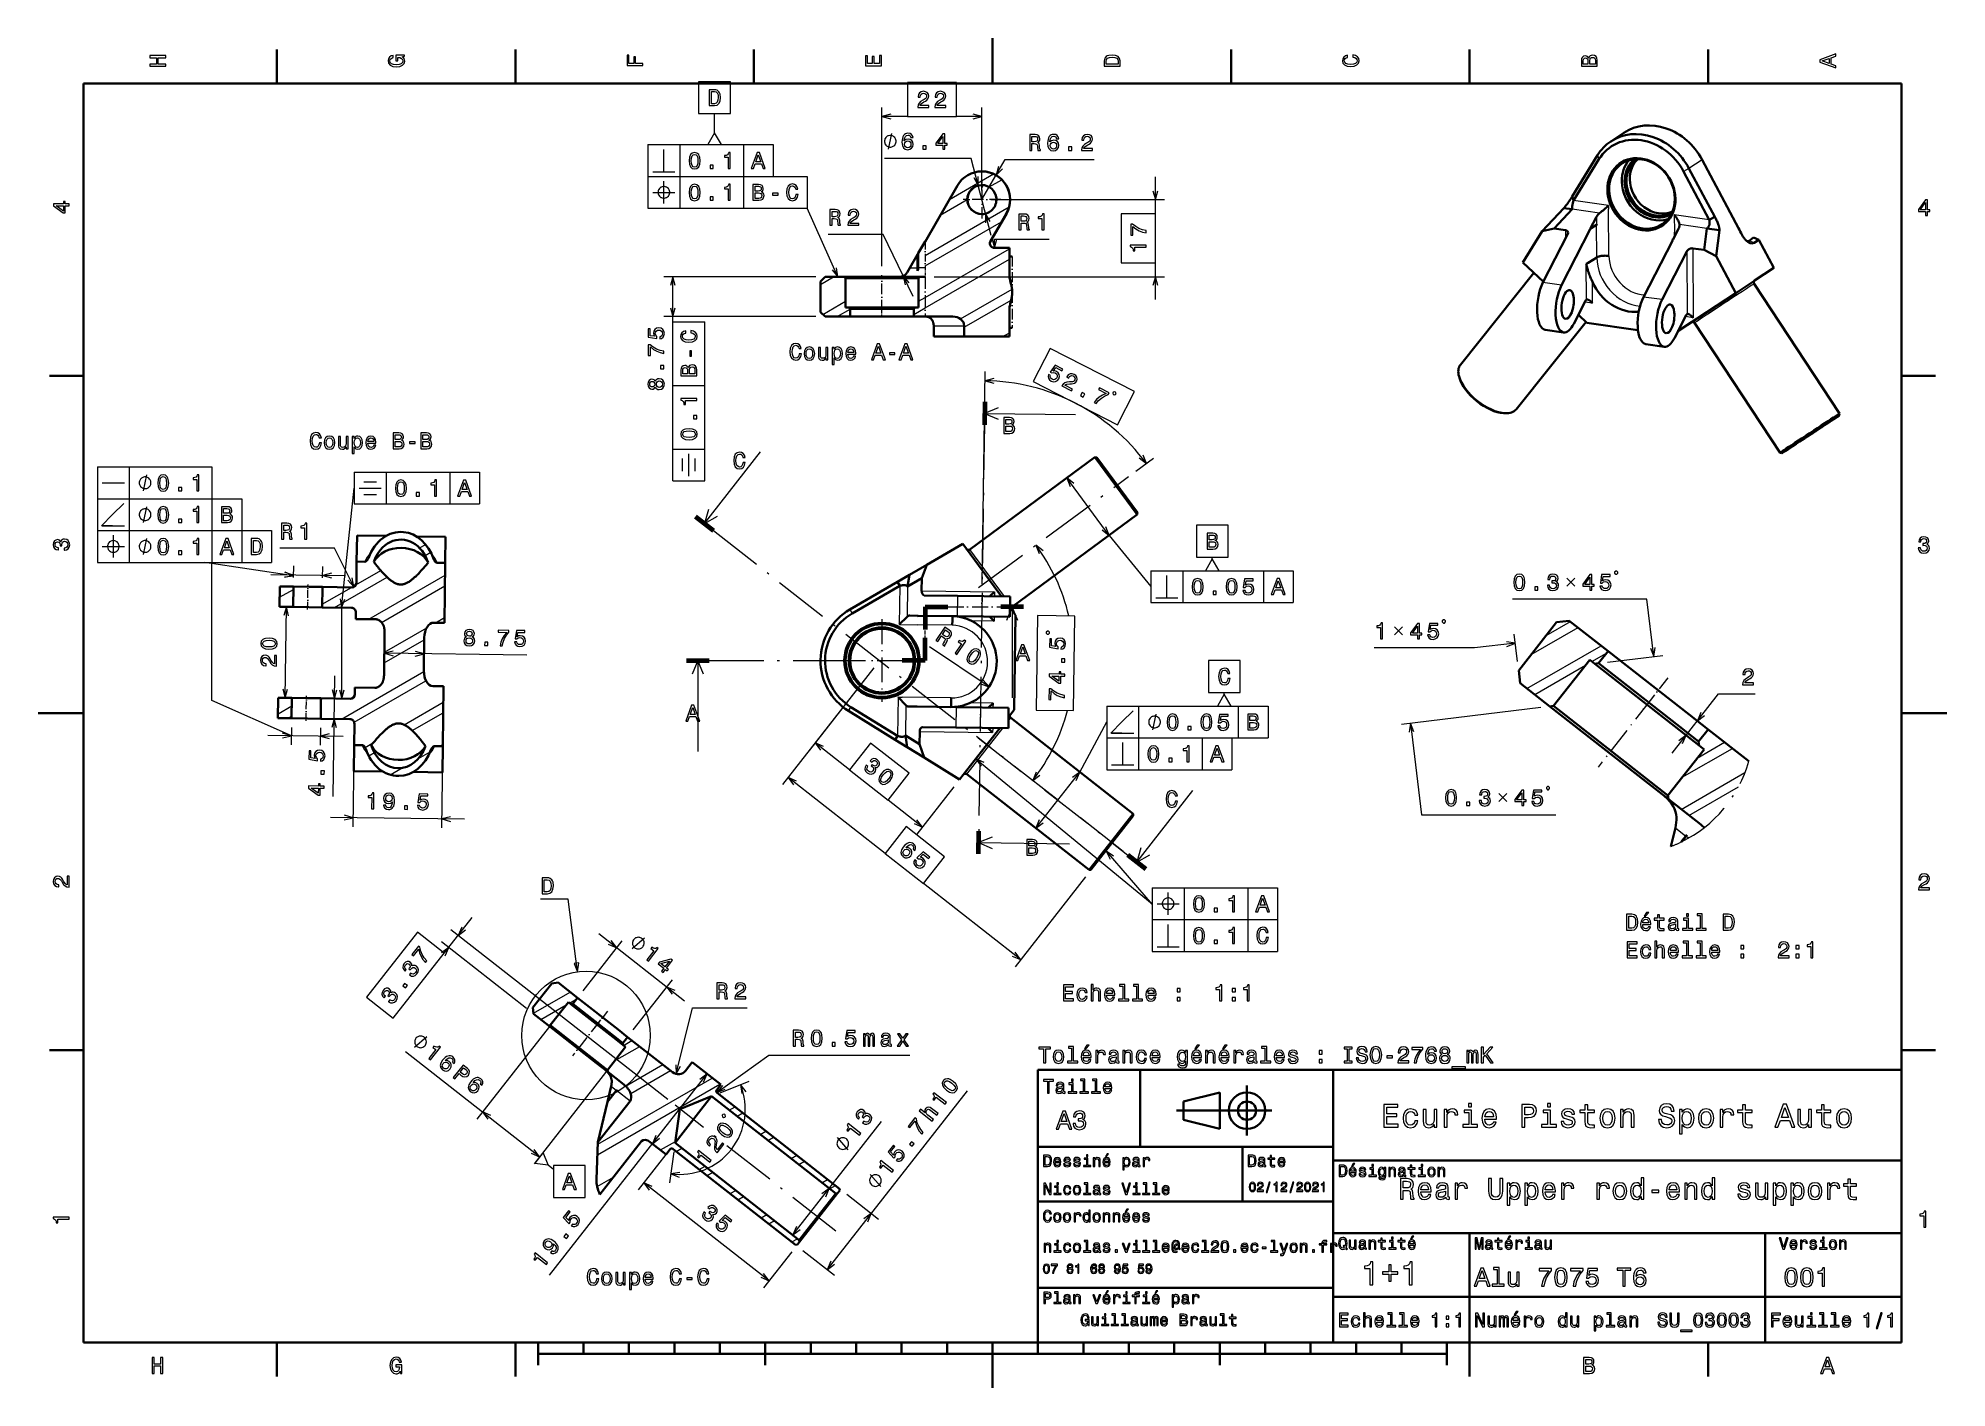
# Model space of a CAD drawing. Extents: x 0 to 420, y 0 to 297.
import ezdxf

# ---------------------------------------------------------------- set-up
doc = ezdxf.new("R2010")
doc.units = 0
doc.linetypes.add('DASHDOT', pattern=[18.5, 12, -3, 0.5, -3])

msp = doc.modelspace()

# ---------------------------------------------------------------- linework, layer by layer
at = {"color": 7, "lineweight": 35, "ltscale": 0.1875}
for p, q in [((52.5, 287), (52.5, 294.5)), ((105, 287), (105, 294.5)), ((157.5, 287), (157.5, 294.5)), ((262.5, 287), (262.5, 294.5)), ((315, 287), (315, 294.5)), ((367.5, 287), (367.5, 294.5)), ((10, 222.699997), (2.5, 222.699997)), ((410, 222.699997), (417.5, 222.699997)), ((10, 74.300003), (2.5, 74.300003)), ((410, 74.300003), (417.5, 74.300003)), ((52.5, 10), (52.5, 2.5)), ((105, 10), (105, 2.5)), ((315, 10), (315, 2.5)), ((367.5, 10), (367.5, 2.5))]:
    msp.add_line(p, q, dxfattribs=at)
at = {"color": 7, "lineweight": 35, "ltscale": 0.25}
for p, q in [((210, 287), (210, 297)), ((10, 148.5), (0, 148.5)), ((410, 148.5), (420, 148.5)), ((315, 10), (315, 20)), ((210, 10), (210, 0))]:
    msp.add_line(p, q, dxfattribs=at)
at = {"color": 7, "lineweight": 35}
for p, q in [((410, 287), (10, 287)), ((10, 287), (10, 10)), ((410, 10), (410, 287)), ((329.139954, 245.336899), (312.964539, 225.136749)), ((377.576691, 242.972549), (396.413513, 214.427597)), ((340.617188, 234.552094), (325.219818, 215.323578)), ((364.472717, 234.325241), (383.30954, 205.780289)), ((205.013626, 184.466599), (232.518356, 204.792206)), ((214.344391, 171.840164), (241.849121, 192.165771)), ((214.781509, 149.208572), (215.071472, 170.014969)), ((363.267029, 148.186874), (345.460785, 162.129074)), ((342.521881, 159.349945), (361.092285, 144.809402)), ((343.364685, 159.452057), (361.170959, 145.509857)), ((214.003845, 147.404343), (240.931473, 126.320152)), ((332.623016, 149.954742), (353.740387, 133.419952)), ((333.465729, 150.056946), (353.819031, 134.120407)), ((204.324844, 135.042831), (231.252457, 113.958641)), ((220, 10), (220, 70)), ((220, 70), (410, 70)), ((285, 10), (285, 70)), ((410, 70), (410, 10)), ((175.505493, 42.761562), (148.184189, 64.154007)), ((149.410141, 64.908691), (176.337769, 43.824497)), ((250.5, 61), (271.5, 61)), ((139.73114, 52.547184), (166.658752, 31.462986)), ((167.491028, 32.525921), (140.169739, 53.918365)), ((220, 53), (285, 53)), ((285, 50), (410, 50)), ((220, 41), (285, 41)), ((285, 34), (410, 34)), ((380, 10), (380, 34)), ((220, 22), (285, 22)), ((285, 20), (410, 20)), ((10, 10), (410, 10)), ((220, 10), (410, 10)), ((110, 7.5), (310, 7.5))]:
    msp.add_line(p, q, dxfattribs=at)
at = {"color": 7, "lineweight": 13}
for p, q in [((185.68222, 246.816269), (185.68222, 281.77774)), ((134.182922, 273.570435), (161.72702, 273.570435)), ((134.182922, 266.570435), (169.199051, 266.570435)), ((209.6577, 261.478668), (247.835342, 261.478668)), ((134.182922, 259.570435), (169.199051, 259.570435)), ((195.149948, 249.179169), (213.639954, 259.85437)), ((195.149948, 239.941574), (213.722687, 250.664536)), ((195.149948, 237.632172), (213.722687, 248.355133)), ((171.149948, 244.471268), (137.687347, 244.471268)), ((139.687347, 219.339386), (139.687347, 244.471268)), ((197.149948, 244.471268), (247.835342, 244.471268)), ((171.149948, 235.721268), (137.687347, 235.721268)), ((139.6828, 199.586685), (139.6828, 234.602814)), ((146.6828, 199.586685), (146.6828, 234.602829)), ((207.727615, 176.857208), (208.379471, 223.630646)), ((208.251404, 214.441895), (228.249466, 214.163193)), ((146.62767, 190.189514), (158.957611, 205.936661)), ((13.042025, 202.652451), (38.250095, 202.652451)), ((69.549057, 201.498459), (97.093147, 201.498459)), ((13.042025, 195.652451), (44.786114, 195.652451)), ((69.549057, 194.498459), (97.093147, 194.498459)), ((13.042025, 188.652451), (51.322136, 188.652451)), ((13.042024, 181.652451), (51.322136, 181.652451)), ((244.868759, 179.818954), (276.148865, 179.818954)), ((244.868759, 172.818954), (276.148865, 172.818954)), ((354.003601, 173.533295), (324.406799, 173.533295)), ((66.839241, 151.674622), (66.826286, 171.676041)), ((214.344391, 171.840164), (214.344391, 151.840164)), ((107.55481, 161.197769), (76.175636, 161.635086)), ((145.149948, 160.026749), (145.149948, 140.026749)), ((316.084656, 162.80397), (293.9599, 162.80397)), ((64.898788, 130.120148), (65.269173, 156.696991)), ((66.741051, 147.175552), (84.872292, 157.643631)), ((183.916962, 158.452042), (163.782669, 132.737595)), ((183.916962, 158.452042), (169.728073, 140.33075)), ((235.149948, 150.026749), (270.630066, 150.026749)), ((330.636536, 149.722427), (299.966492, 145.989639)), ((235.149948, 143.026749), (270.630066, 143.026749)), ((301.951843, 146.231277), (304.399078, 126.123817)), ((235.149948, 136.026749), (262.694031, 136.026749)), ((186.364044, 117.596626), (165.015671, 134.312302)), ((304.399078, 126.123817), (333.99585, 126.12381)), ((93.793579, 125.125336), (64.29644, 125.536415)), ((206.935165, 119.996056), (226.933228, 119.717354)), ((216.193893, 94.240005), (194.845505, 110.955688)), ((230.440628, 112.435181), (214.960892, 92.665291)), ((245.149948, 110.026756), (272.694031, 110.026756)), ((245.149948, 103.026756), (272.694031, 103.026756)), ((107.452568, 83.504723), (88.758507, 98.142082)), ((138.56485, 63.430443), (90.839188, 100.799408)), ((142.259552, 85.109688), (123.362968, 99.905617)), ((245.149948, 96.026756), (272.694031, 96.026756)), ((115.432671, 83.289177), (96.518768, 59.133347)), ((110.34948, 50.844109), (80.820076, 73.965492)), ((128.03038, 73.425232), (109.116486, 49.269394)), ((160.759995, 73.214279), (191.812164, 73.214272)), ((112.521645, 24.807034), (147.178635, 69.069092)), ((123.153267, 53.627079), (148.333466, 68.164871)), ((123.06665, 51.26767), (150.031113, 66.835609)), ((173.634995, 26.000626), (204.471451, 65.383316)), ((166.06366, 33.643551), (185.587555, 58.578434)), ((160.84053, 23.545635), (133.28302, 45.123032))]:
    msp.add_line(p, q, dxfattribs=at)
at = {"color": 7, "lineweight": 13, "ltscale": 0.457477}
msp.add_line((207.6577, 263.478668), (207.6577, 281.77774), dxfattribs=at)
at = {"color": 7, "lineweight": 13, "ltscale": 0.10613}
msp.add_line((148.838898, 276.168488), (148.838898, 280.413696), dxfattribs=at)
at = {"color": 7, "lineweight": 13, "ltscale": 0.140043}
for p, q in [((191.283936, 279.77774), (185.68222, 279.77774)), ((207.6577, 279.77774), (202.055984, 279.77774))]:
    msp.add_line(p, q, dxfattribs=at)
at = {"color": 7, "lineweight": 13, "ltscale": 0.175}
for p, q in [((134.182922, 273.570435), (134.182922, 266.570435)), ((141.182922, 273.570435), (141.182922, 266.570435)), ((155.190994, 273.570435), (155.190994, 266.570435)), ((161.72702, 273.570435), (161.727005, 266.570435)), ((134.182922, 266.570435), (134.182922, 259.570435)), ((141.182922, 266.570435), (141.182922, 259.570435)), ((155.190994, 266.570435), (155.190994, 259.570435)), ((169.199051, 266.570435), (169.199051, 259.570435)), ((139.6828, 234.602814), (146.6828, 234.602829)), ((139.6828, 220.594757), (146.6828, 220.594757)), ((139.6828, 206.586685), (146.6828, 206.586685)), ((13.042025, 202.652451), (13.042025, 195.652451)), ((20.042025, 202.652451), (20.042025, 195.652451)), ((38.250095, 202.652451), (38.250092, 195.652451)), ((69.549057, 201.498459), (69.549057, 194.498459)), ((76.549057, 201.498459), (76.549057, 194.498459)), ((90.557129, 201.498459), (90.557121, 194.498459)), ((97.093147, 201.498459), (97.093147, 194.498459)), ((139.6828, 199.586685), (146.6828, 199.586685)), ((13.042025, 195.652451), (13.042025, 188.652451)), ((20.042025, 195.652451), (20.042025, 188.652451)), ((38.250092, 195.652451), (38.250092, 188.652451)), ((44.786114, 195.652451), (44.786114, 188.652451)), ((13.042025, 188.652451), (13.042024, 181.652451)), ((20.042025, 188.652451), (20.042025, 181.652451)), ((38.250092, 188.652451), (38.250092, 181.652451)), ((44.786114, 188.652451), (44.786114, 181.652451)), ((51.322136, 188.652451), (51.322136, 181.652451)), ((244.868759, 179.818954), (244.868759, 172.818954)), ((251.868759, 179.818954), (251.868759, 172.818954)), ((269.612854, 179.818954), (269.612854, 172.818954)), ((276.148865, 179.818954), (276.148865, 172.818954)), ((235.149948, 150.026749), (235.149948, 143.026749)), ((242.149948, 150.026749), (242.149948, 143.026749)), ((264.094055, 150.026749), (264.094025, 143.026749)), ((270.630066, 150.026749), (270.630066, 143.026749)), ((235.149948, 143.026749), (235.149948, 136.026749)), ((242.149948, 143.026749), (242.149948, 136.026749)), ((256.15802, 143.026749), (256.15802, 136.026749)), ((262.694031, 143.026749), (262.694031, 136.026749)), ((245.149948, 110.026756), (245.149948, 103.026756)), ((252.149948, 110.026756), (252.149948, 103.026756)), ((266.15802, 110.026756), (266.15802, 103.026756)), ((272.694031, 110.026756), (272.694031, 103.026756)), ((245.149948, 103.026756), (245.149948, 96.026756)), ((252.149948, 103.026756), (252.149948, 96.026756)), ((266.15802, 103.026756), (266.15802, 96.026756)), ((272.694031, 103.026756), (272.694031, 96.026756))]:
    msp.add_line(p, q, dxfattribs=at)
at = {"color": 7, "lineweight": 35, "ltscale": 0.086723}
msp.add_line((348.945648, 276.195862), (346.049713, 274.286133), dxfattribs=at)
at = {"color": 8, "lineweight": 13, "ltscale": 0.476868}
msp.add_line((205.289169, 270.557251), (186.214432, 270.557251), dxfattribs=at)
at = {"color": 8, "lineweight": 13, "ltscale": 0.439567}
msp.add_line((209.727356, 253.54393), (205.289169, 270.557251), dxfattribs=at)
at = {"color": 7, "lineweight": 13, "ltscale": 0.255511}
msp.add_line((207.657852, 261.477905), (212.798141, 270.311646), dxfattribs=at)
at = {"color": 7, "lineweight": 13, "ltscale": 0.488602}
msp.add_line((212.798141, 270.311646), (232.342224, 270.311646), dxfattribs=at)
at = {"color": 7, "lineweight": 35, "ltscale": 0.265757}
for p, q in [((343.101379, 271.22522), (337.53656, 262.167847)), ((343.449707, 270.342957), (337.884888, 261.285583))]:
    msp.add_line(p, q, dxfattribs=at)
at = {"color": 7, "lineweight": 13, "ltscale": 0.023713}
msp.add_line((343.101379, 271.22522), (343.449707, 270.342957), dxfattribs=at)
at = {"color": 7, "lineweight": 13, "ltscale": 0.086723}
msp.add_line((366.143127, 270.252319), (363.247192, 268.34259), dxfattribs=at)
at = {"color": 7, "lineweight": 35, "ltscale": 0.426663}
msp.add_line((374.150574, 255.180923), (366.143127, 270.252319), dxfattribs=at)
at = {"color": 7, "lineweight": 13, "ltscale": 0.280157}
msp.add_line((200.520142, 261.517242), (210.225052, 267.120392), dxfattribs=at)
at = {"color": 7, "lineweight": 35, "ltscale": 0.000827}
msp.add_line((207.690582, 267.67868), (207.657501, 267.67868), dxfattribs=at)
at = {"color": 7, "linetype": 'DASHDOT', "lineweight": 13, "ltscale": 0.208}
msp.add_line((207.690781, 257.318665), (207.690781, 265.638672), dxfattribs=at)
at = {"color": 7, "lineweight": 13, "ltscale": 0.080501}
msp.add_line((209.2547, 264.250763), (212.04332, 265.860779), dxfattribs=at)
at = {"color": 7, "lineweight": 13, "ltscale": 0.202942}
for p, q in [((245.835342, 258.360992), (245.835342, 266.478668)), ((245.835342, 239.471268), (245.835342, 247.588943))]:
    msp.add_line(p, q, dxfattribs=at)
at = {"color": 7, "lineweight": 13, "ltscale": 0.034274}
msp.add_line((363.247192, 268.34259), (362.045837, 267.682068), dxfattribs=at)
at = {"color": 7, "lineweight": 35, "ltscale": 0.301902}
for p, q in [((362.045837, 267.682068), (367.711823, 257.017731)), ((363.247192, 268.34259), (368.913177, 257.678253))]:
    msp.add_line(p, q, dxfattribs=at)
at = {"color": 7, "lineweight": 35, "ltscale": 0.356867}
msp.add_line((202.287811, 264.578674), (195.149948, 252.216721), dxfattribs=at)
at = {"color": 7, "lineweight": 13, "ltscale": 0.171415}
msp.add_line((198.519852, 258.052979), (204.457855, 261.481293), dxfattribs=at)
at = {"color": 7, "linetype": 'DASHDOT', "lineweight": 13, "ltscale": 0.207985}
msp.add_line((211.850464, 261.478668), (203.531082, 261.478668), dxfattribs=at)
at = {"color": 7, "lineweight": 35, "ltscale": 0.023713}
msp.add_line((337.53656, 262.167847), (337.884888, 261.285583), dxfattribs=at)
at = {"color": 7, "lineweight": 13, "ltscale": 0.194138}
msp.add_line((345.572113, 260.185638), (337.884888, 261.285583), dxfattribs=at)
at = {"color": 7, "lineweight": 13, "ltscale": 0.486397}
msp.add_line((195.149948, 246.869766), (211.999237, 256.597717), dxfattribs=at)
at = {"color": 7, "lineweight": 35, "ltscale": 0.174144}
msp.add_line((209.544434, 252.346268), (213.027573, 258.378662), dxfattribs=at)
at = {"color": 7, "lineweight": 35, "ltscale": 0.174136}
msp.add_line((209.577148, 252.346268), (213.059616, 258.378662), dxfattribs=at)
at = {"color": 7, "lineweight": 13, "ltscale": 0.000801}
msp.add_line((213.059616, 258.378662), (213.027573, 258.378662), dxfattribs=at)
at = {"color": 7, "lineweight": 35, "ltscale": 0.174988}
msp.add_line((335.73938, 259.612366), (330.948853, 254.509003), dxfattribs=at)
at = {"color": 7, "lineweight": 35, "ltscale": 0.145032}
msp.add_line((337.567627, 259.341766), (333.597198, 255.112061), dxfattribs=at)
at = {"color": 7, "lineweight": 35, "ltscale": 0.046204}
msp.add_line((335.73938, 259.612366), (337.567627, 259.341766), dxfattribs=at)
at = {"color": 7, "lineweight": 13, "ltscale": 0.152017}
msp.add_line((343.587006, 258.480438), (337.567627, 259.341766), dxfattribs=at)
at = {"color": 7, "lineweight": 35, "ltscale": 0.075028}
msp.add_line((341.549957, 255.012634), (342.918762, 257.683441), dxfattribs=at)
at = {"color": 7, "lineweight": 13, "ltscale": 0.044056}
msp.add_line((342.918762, 257.683441), (342.927795, 255.921234), dxfattribs=at)
at = {"color": 7, "lineweight": 13, "ltscale": 0.019965}
msp.add_line((345.572113, 260.185638), (345.576233, 259.387054), dxfattribs=at)
at = {"color": 7, "lineweight": 13, "ltscale": 0.25742}
msp.add_line((345.629028, 249.090393), (345.576233, 259.387054), dxfattribs=at)
at = {"color": 7, "lineweight": 13, "ltscale": 0.094975}
msp.add_line((360.024567, 258.117676), (360.044067, 254.31871), dxfattribs=at)
at = {"color": 7, "lineweight": 13, "ltscale": 0.194139}
msp.add_line((367.711823, 257.017731), (360.024567, 258.117676), dxfattribs=at)
at = {"color": 7, "lineweight": 35, "ltscale": 0.034274}
msp.add_line((368.913177, 257.678253), (367.711823, 257.017731), dxfattribs=at)
at = {"color": 7, "lineweight": 13, "ltscale": 0.301801}
for p, q in [((185.91008, 253.814148), (173.838028, 253.814148)), ((210.410538, 252.802048), (222.482574, 252.802032)), ((65.24189, 184.784912), (53.169846, 184.784912)), ((143.969452, 83.628113), (156.041504, 83.628113))]:
    msp.add_line(p, q, dxfattribs=at)
at = {"color": 7, "lineweight": 13, "ltscale": 0.379135}
msp.add_line((192.555984, 240.182541), (185.91008, 253.814148), dxfattribs=at)
at = {"color": 7, "lineweight": 35, "ltscale": 0.073773}
msp.add_line((195.149948, 252.263824), (193.674591, 249.708176), dxfattribs=at)
at = {"color": 7, "linetype": 'DASHDOT', "lineweight": 13, "ltscale": 0.144814}
msp.add_line((195.149948, 252.263824), (195.149948, 246.471268), dxfattribs=at)
at = {"color": 7, "lineweight": 13, "ltscale": 0.000818}
msp.add_line((209.577148, 252.346268), (209.544434, 252.346268), dxfattribs=at)
at = {"color": 7, "lineweight": 13, "ltscale": 0.048895}
msp.add_line((210.410538, 250.846268), (210.410538, 252.802048), dxfattribs=at)
at = {"color": 7, "lineweight": 35, "ltscale": 0.202239}
msp.add_line((326.714081, 247.61644), (330.948853, 254.509003), dxfattribs=at)
at = {"color": 7, "lineweight": 35, "ltscale": 0.067903}
msp.add_line((333.597198, 255.112061), (330.948853, 254.509003), dxfattribs=at)
at = {"color": 7, "lineweight": 35, "ltscale": 0.297457}
for p, q in [((331.136414, 243.20639), (336.56311, 253.795044)), ((357.331512, 239.458191), (362.758209, 250.04686))]:
    msp.add_line(p, q, dxfattribs=at)
at = {"color": 7, "lineweight": 35, "ltscale": 0.062855}
for p, q in [((333.597198, 255.112061), (336.08606, 254.75592)), ((364.087708, 250.749237), (366.576569, 250.393112))]:
    msp.add_line(p, q, dxfattribs=at)
at = {"color": 7, "lineweight": 35, "ltscale": 0.347407}
for p, q in [((335.201172, 242.624771), (341.539154, 254.991531)), ((353.266754, 240.03981), (359.604736, 252.40657))]:
    msp.add_line(p, q, dxfattribs=at)
at = {"color": 7, "lineweight": 13, "ltscale": 0.046825}
msp.add_line((336.08606, 254.75592), (336.095673, 252.882935), dxfattribs=at)
at = {"color": 7, "lineweight": 35, "ltscale": 0.041588}
msp.add_line((342.927887, 255.907318), (341.539154, 254.991531), dxfattribs=at)
at = {"color": 7, "lineweight": 35, "ltscale": 0.000688}
msp.add_line((341.557983, 255.011612), (341.539154, 254.991531), dxfattribs=at)
at = {"color": 7, "lineweight": 35, "ltscale": 0.041261}
msp.add_line((341.549957, 255.012634), (342.927795, 255.921234), dxfattribs=at)
at = {"color": 7, "lineweight": 35, "ltscale": 0.000202}
msp.add_line((341.549957, 255.012634), (341.557983, 255.011612), dxfattribs=at)
at = {"color": 7, "lineweight": 35, "ltscale": 0.043671}
msp.add_line((343.016296, 255.973267), (341.557983, 255.011612), dxfattribs=at)
at = {"color": 7, "lineweight": 13, "ltscale": 0.178449}
msp.add_line((342.964508, 248.76947), (342.927887, 255.907318), dxfattribs=at)
at = {"color": 7, "lineweight": 35, "ltscale": 0.007591}
msp.add_line((359.604736, 252.40657), (359.643799, 252.707672), dxfattribs=at)
at = {"color": 7, "lineweight": 35, "ltscale": 0.005213}
msp.add_line((359.817871, 252.822464), (359.643799, 252.707672), dxfattribs=at)
at = {"color": 7, "lineweight": 35, "ltscale": 0.002726}
msp.add_line((359.751984, 252.693893), (359.643799, 252.707672), dxfattribs=at)
at = {"color": 7, "lineweight": 35, "ltscale": 0.06755}
msp.add_line((359.751984, 252.693893), (360.984344, 255.098495), dxfattribs=at)
at = {"color": 7, "lineweight": 13, "ltscale": 0.026111}
msp.add_line((360.049438, 253.274277), (360.044067, 254.31871), dxfattribs=at)
at = {"color": 7, "lineweight": 13, "ltscale": 0.152018}
msp.add_line((367.187927, 255.103455), (361.168518, 255.964752), dxfattribs=at)
at = {"color": 7, "lineweight": 35, "ltscale": 0.118746}
msp.add_line((367.187927, 255.103455), (366.576569, 250.393112), dxfattribs=at)
at = {"color": 7, "lineweight": 35, "ltscale": 0.070294}
msp.add_line((369.972595, 254.714005), (367.187927, 255.103455), dxfattribs=at)
at = {"color": 7, "lineweight": 35, "ltscale": 0.143273}
msp.add_line((369.972595, 254.714005), (369.234985, 249.030731), dxfattribs=at)
at = {"color": 7, "lineweight": 35, "ltscale": 0.030513}
for p, q in [((377.493835, 253.101044), (376.474915, 252.429108)), ((378.610657, 252.647324), (377.591736, 251.975388))]:
    msp.add_line(p, q, dxfattribs=at)
at = {"color": 7, "lineweight": 13, "ltscale": 0.030137}
msp.add_line((377.591736, 251.975388), (376.474915, 252.429108), dxfattribs=at)
at = {"color": 7, "lineweight": 35, "ltscale": 0.030137}
msp.add_line((377.493835, 253.101044), (378.610657, 252.647324), dxfattribs=at)
at = {"color": 7, "lineweight": 35, "ltscale": 0.175947}
msp.add_line((381.912781, 246.43222), (378.610657, 252.647324), dxfattribs=at)
at = {"color": 7, "lineweight": 35, "ltscale": 0.083466}
msp.add_line((193.475143, 249.362686), (191.805939, 246.471268), dxfattribs=at)
at = {"color": 7, "lineweight": 35, "ltscale": 0.009939}
msp.add_line((193.674591, 249.708176), (193.474579, 249.364594), dxfattribs=at)
at = {"color": 7, "lineweight": 35, "ltscale": 0.089313}
msp.add_line((193.474579, 245.792068), (193.474579, 249.364594), dxfattribs=at)
at = {"color": 7, "lineweight": 35, "ltscale": 0.080923}
for p, q in [((193.674591, 249.708176), (193.674591, 246.471268)), ((127.264778, 65.451714), (125.269226, 62.903111))]:
    msp.add_line(p, q, dxfattribs=at)
at = {"color": 7, "lineweight": 35, "ltscale": 0.082804}
msp.add_line((210.410538, 250.846268), (213.722687, 250.846268), dxfattribs=at)
at = {"color": 7, "lineweight": 35, "ltscale": 0.015543}
for p, q in [((213.722672, 248.946274), (214.344391, 248.946274)), ((213.722672, 233.246262), (214.344391, 233.246262))]:
    msp.add_line(p, q, dxfattribs=at)
at = {"color": 7, "lineweight": 35, "ltscale": 0.150999}
for p, q in [((213.722687, 250.846268), (213.722687, 244.80632)), ((213.722687, 237.386215), (213.722687, 231.346268))]:
    msp.add_line(p, q, dxfattribs=at)
at = {"color": 7, "linetype": 'DASHDOT', "lineweight": 13, "ltscale": 0.183726}
msp.add_line((214.344391, 248.946274), (214.344391, 241.597244), dxfattribs=at)
at = {"color": 7, "lineweight": 35, "ltscale": 0.05621}
msp.add_line((342.964508, 248.76947), (341.087494, 247.531693), dxfattribs=at)
at = {"color": 7, "lineweight": 13, "ltscale": 0.343881}
msp.add_line((362.758209, 250.04686), (362.828766, 236.291794), dxfattribs=at)
at = {"color": 7, "lineweight": 13, "ltscale": 0.381359}
msp.add_line((364.087708, 250.749237), (364.165955, 235.495071), dxfattribs=at)
at = {"color": 7, "lineweight": 35, "ltscale": 0.07468}
msp.add_line((366.576569, 250.393112), (369.234985, 249.030731), dxfattribs=at)
at = {"color": 7, "lineweight": 35, "ltscale": 0.229745}
msp.add_line((373.546753, 240.915268), (369.234985, 249.030731), dxfattribs=at)
at = {"color": 7, "lineweight": 35, "ltscale": 0.035355}
for p, q in [((173.149948, 244.471268), (172.149948, 243.471268)), ((173.149948, 235.721268), (172.149948, 236.721268)), ((210.36644, 168.676193), (209.380478, 169.690033)), ((114.421631, 89.16111), (113.017776, 88.99025)), ((109.027283, 82.271729), (108.856422, 83.675583))]:
    msp.add_line(p, q, dxfattribs=at)
at = {"color": 7, "lineweight": 13, "ltscale": 0.082147}
msp.add_line((172.149948, 242.828323), (174.995621, 244.471268), dxfattribs=at)
at = {"color": 7, "lineweight": 35, "ltscale": 0.105807}
msp.add_line((173.149948, 244.471268), (177.382217, 244.471268), dxfattribs=at)
at = {"color": 7, "lineweight": 35, "ltscale": 0.2075}
for p, q in [((185.68222, 244.471268), (177.382217, 244.471268)), ((193.982224, 244.471268), (185.68222, 244.471268))]:
    msp.add_line(p, q, dxfattribs=at)
at = {"color": 7, "lineweight": 35, "ltscale": 0.010607}
for p, q in [((177.68222, 244.171265), (177.382217, 244.471268)), ((193.68222, 244.171265), (193.982224, 244.471268)), ((178.68222, 237.421265), (178.382217, 237.721268)), ((192.68222, 237.421265), (192.982224, 237.721268)), ((396.328339, 214.011963), (396.413513, 214.427597)), ((232.937927, 204.729233), (232.518356, 204.792206)), ((241.912094, 192.585342), (241.849121, 192.165771)), ((240.982727, 125.898994), (240.931473, 126.320152)), ((231.673615, 114.009895), (231.252457, 113.958641)), ((175.505493, 42.761562), (175.926651, 42.81282)), ((175.505493, 42.761562), (175.926651, 42.81282)), ((176.389023, 43.403339), (176.337769, 43.824497)), ((167.07991, 31.514244), (166.658752, 31.462986)), ((167.491028, 32.525921), (167.542282, 32.104763))]:
    msp.add_line(p, q, dxfattribs=at)
at = {"color": 7, "lineweight": 35, "ltscale": 0.2}
for p, q in [((185.68222, 244.171265), (177.68222, 244.171265)), ((193.68222, 244.171265), (185.68222, 244.171265)), ((143.888947, 71.644897), (150.187805, 66.712921)), ((260, 65), (260, 57))]:
    msp.add_line(p, q, dxfattribs=at)
at = {"color": 7, "lineweight": 35, "ltscale": 0.16125}
for p, q in [((177.68222, 237.721268), (177.68222, 244.171265)), ((193.68222, 237.721268), (193.68222, 244.171265)), ((116.671089, 84.859642), (112.694687, 79.781189)), ((129.25795, 75.004189), (125.281548, 69.925735))]:
    msp.add_line(p, q, dxfattribs=at)
at = {"color": 7, "linetype": 'DASHDOT', "lineweight": 13, "ltscale": 0.1935}
msp.add_line((185.68222, 237.076263), (185.68222, 244.816269), dxfattribs=at)
at = {"color": 7, "lineweight": 35, "ltscale": 0.028914}
msp.add_line((191.805939, 246.471268), (191.224915, 245.471268), dxfattribs=at)
at = {"color": 7, "lineweight": 13, "ltscale": 0.04173}
msp.add_line((191.805939, 246.471268), (193.475143, 246.471268), dxfattribs=at)
at = {"color": 7, "lineweight": 13, "ltscale": 0.036884}
msp.add_line((195.149948, 246.471268), (193.674591, 246.471268), dxfattribs=at)
at = {"color": 7, "lineweight": 35, "ltscale": 0.029193}
msp.add_line((193.982224, 244.471268), (195.149948, 244.471268), dxfattribs=at)
at = {"color": 7, "linetype": 'DASHDOT', "lineweight": 13, "ltscale": 0.05}
msp.add_line((195.149948, 246.471268), (195.149948, 244.471268), dxfattribs=at)
at = {"color": 7, "linetype": 'DASHDOT', "lineweight": 13, "ltscale": 0.21875}
msp.add_line((195.149948, 244.471268), (195.149948, 235.721268), dxfattribs=at)
at = {"color": 7, "lineweight": 35, "ltscale": 0.15473}
msp.add_line((326.714081, 247.61644), (331.224457, 243.378174), dxfattribs=at)
at = {"color": 7, "lineweight": 35, "ltscale": 0.01158}
msp.add_line((341.088135, 247.531616), (340.657898, 247.360031), dxfattribs=at)
at = {"color": 7, "lineweight": 13, "ltscale": 0.197544}
msp.add_line((340.698425, 239.458374), (340.657898, 247.360031), dxfattribs=at)
at = {"color": 7, "lineweight": 35, "ltscale": 0.250533}
msp.add_line((381.912781, 246.43222), (373.546753, 240.915268), dxfattribs=at)
at = {"color": 7, "lineweight": 35, "ltscale": 0.126255}
msp.add_line((377.697937, 243.650177), (381.912781, 246.43222), dxfattribs=at)
at = {"color": 7, "lineweight": 35, "ltscale": 0.16875}
for p, q in [((172.149948, 236.721268), (172.149948, 243.471268)), ((113.017776, 88.99025), (108.856422, 83.675583))]:
    msp.add_line(p, q, dxfattribs=at)
at = {"color": 7, "lineweight": 13, "ltscale": 0.04237}
msp.add_line((193.68222, 239.094177), (195.149948, 239.941574), dxfattribs=at)
at = {"color": 7, "lineweight": 13, "ltscale": 0.327514}
msp.add_line((202.950394, 235.20755), (214.295822, 241.757843), dxfattribs=at)
at = {"color": 7, "linetype": 'DASHDOT', "lineweight": 13, "ltscale": 0.012524}
msp.add_line((214.344391, 241.597244), (214.344391, 241.096283), dxfattribs=at)
at = {"color": 7, "linetype": 'DASHDOT', "lineweight": 13, "ltscale": 0.19625}
msp.add_line((214.344391, 241.096283), (214.344391, 233.246277), dxfattribs=at)
at = {"color": 7, "lineweight": 13, "ltscale": 0.102654}
for p, q in [((335.201172, 242.624771), (331.136414, 243.20639)), ((357.331512, 239.458191), (353.266754, 240.03981))]:
    msp.add_line(p, q, dxfattribs=at)
at = {"color": 7, "lineweight": 13, "ltscale": 0.117736}
msp.add_line((342.035614, 238.661652), (342.011475, 243.371033), dxfattribs=at)
at = {"color": 7, "lineweight": 35, "ltscale": 0.381368}
msp.add_line((360.815399, 232.51178), (373.546753, 240.915268), dxfattribs=at)
at = {"color": 7, "lineweight": 13, "ltscale": 0.144675}
msp.add_line((172.670532, 236.200684), (177.68222, 239.094177), dxfattribs=at)
at = {"color": 7, "lineweight": 35, "ltscale": 0.138307}
msp.add_line((173.149948, 235.721268), (178.68222, 235.721268), dxfattribs=at)
at = {"color": 7, "lineweight": 13, "ltscale": 0.082043}
msp.add_line((175.840179, 235.721268), (178.68222, 237.362122), dxfattribs=at)
at = {"color": 7, "lineweight": 35, "ltscale": 0.0175}
for p, q in [((177.68222, 237.721268), (178.382217, 237.721268)), ((192.982224, 237.721268), (193.68222, 237.721268))]:
    msp.add_line(p, q, dxfattribs=at)
at = {"color": 7, "lineweight": 35, "ltscale": 0.1825}
for p, q in [((185.68222, 237.721268), (178.382217, 237.721268)), ((192.982224, 237.721268), (185.68222, 237.721268))]:
    msp.add_line(p, q, dxfattribs=at)
at = {"color": 7, "lineweight": 35, "ltscale": 0.175}
for p, q in [((185.68222, 237.421265), (178.68222, 237.421265)), ((178.68222, 235.721268), (185.68222, 235.721268)), ((192.68222, 237.421265), (185.68222, 237.421265)), ((185.68222, 235.721268), (192.68222, 235.721268))]:
    msp.add_line(p, q, dxfattribs=at)
at = {"color": 7, "lineweight": 35, "ltscale": 0.0425}
for p, q in [((178.68222, 235.721268), (178.68222, 237.421265)), ((192.68222, 235.721268), (192.68222, 237.421265)), ((118.692215, 85.817253), (117.644173, 84.478745)), ((129.70282, 77.196007), (128.65477, 75.857506))]:
    msp.add_line(p, q, dxfattribs=at)
at = {"color": 7, "linetype": 'DASHDOT', "lineweight": 13, "ltscale": 0.051}
msp.add_line((185.68222, 235.55127), (185.68222, 237.591263), dxfattribs=at)
at = {"color": 7, "lineweight": 13, "ltscale": 0.071237}
msp.add_line((192.68222, 236.207428), (195.149948, 237.632172), dxfattribs=at)
at = {"color": 7, "lineweight": 35, "ltscale": 0.061693}
msp.add_line((192.68222, 235.721268), (195.149948, 235.721268), dxfattribs=at)
at = {"color": 7, "lineweight": 35, "ltscale": 0.153463}
msp.add_line((201.288452, 235.721268), (195.149948, 235.721268), dxfattribs=at)
at = {"color": 7, "lineweight": 13, "ltscale": 0.297544}
msp.add_line((203.775299, 233.374405), (214.082535, 239.325302), dxfattribs=at)
at = {"color": 7, "lineweight": 35, "ltscale": 0.14093}
for p, q in [((340.484589, 239.18959), (337.913513, 234.172852)), ((362.614899, 236.02301), (360.043823, 231.006287))]:
    msp.add_line(p, q, dxfattribs=at)
at = {"color": 7, "lineweight": 35, "ltscale": 0.064033}
msp.add_line((338.923523, 236.143616), (340.79007, 234.389664), dxfattribs=at)
at = {"color": 7, "lineweight": 13, "ltscale": 0.042861}
for p, q in [((342.035614, 238.661652), (340.33847, 238.904495)), ((364.165955, 235.495071), (362.468781, 235.737915))]:
    msp.add_line(p, q, dxfattribs=at)
at = {"color": 7, "lineweight": 35, "ltscale": 0.059375}
for p, q in [((197.05896, 231.346268), (197.05896, 233.721268)), ((203.775299, 233.721268), (203.775299, 231.346268)), ((87.020454, 168.363998), (89.395226, 168.330902)), ((86.826225, 154.427383), (89.200996, 154.394287)), ((142.424774, 69.774925), (143.888947, 71.644897))]:
    msp.add_line(p, q, dxfattribs=at)
at = {"color": 7, "lineweight": 13, "ltscale": 0.167908}
msp.add_line((197.05896, 233.721268), (203.775299, 233.721268), dxfattribs=at)
at = {"color": 7, "lineweight": 35, "ltscale": 0.167908}
msp.add_line((197.05896, 231.346268), (203.775299, 231.346268), dxfattribs=at)
at = {"color": 7, "lineweight": 35, "ltscale": 0.248685}
msp.add_line((203.775299, 231.346268), (213.722687, 231.346268), dxfattribs=at)
at = {"color": 7, "lineweight": 13, "ltscale": 0.042153}
msp.add_line((212.262451, 231.346268), (213.722687, 232.189331), dxfattribs=at)
at = {"color": 7, "lineweight": 35, "ltscale": 0.102654}
msp.add_line((335.679077, 232.261337), (331.614319, 232.842957), dxfattribs=at)
at = {"color": 7, "lineweight": 35, "ltscale": 0.284057}
msp.add_line((340.79007, 234.389664), (352.037781, 232.780258), dxfattribs=at)
at = {"color": 7, "lineweight": 35, "ltscale": 0.089674}
msp.add_line((363.809296, 234.485352), (360.814819, 232.510635), dxfattribs=at)
at = {"color": 7, "lineweight": 35, "ltscale": 0.102653}
msp.add_line((357.809387, 229.094757), (353.744659, 229.676376), dxfattribs=at)
at = {"color": 7, "lineweight": 35, "ltscale": 0.007571}
for p, q in [((312.754944, 222.240326), (312.672516, 222.531723)), ((322.438995, 214.485657), (322.741364, 214.468933))]:
    msp.add_line(p, q, dxfattribs=at)
at = {"color": 7, "lineweight": 100, "ltscale": 0.125}
for p, q in [((208.286255, 216.94165), (208.216568, 211.942139)), ((144.659271, 191.730759), (148.596054, 188.64827)), ((195.149948, 171.840164), (195.149948, 166.840164)), ((195.149948, 171.840164), (200.149948, 171.840164)), ((216.844391, 171.840164), (211.844391, 171.840164)), ((195.149948, 160.026749), (195.149948, 165.026749)), ((142.649948, 160.026749), (147.649948, 160.026749)), ((195.149948, 160.026749), (190.149948, 160.026749)), ((206.90033, 117.4963), (206.970016, 122.495811)), ((243.730362, 114.158562), (239.793579, 117.241051))]:
    msp.add_line(p, q, dxfattribs=at)
at = {"color": 7, "linetype": 'DASHDOT', "lineweight": 13}
for p, q in [((208.216568, 211.942139), (206.970016, 122.495811)), ((206.928543, 176.120529), (239.934097, 200.511215)), ((148.596054, 188.64827), (239.793579, 117.241051)), ((147.649948, 160.026749), (190.149948, 160.026749)), ((238.784729, 118.030975), (206.471588, 143.332016)), ((175.53566, 34.482479), (140.139572, 62.197449))]:
    msp.add_line(p, q, dxfattribs=at)
at = {"color": 7, "lineweight": 35, "ltscale": 0.3921}
msp.add_line((241.8396, 192.178635), (232.518356, 204.792206), dxfattribs=at)
at = {"color": 7, "lineweight": 35, "ltscale": 0.377115}
msp.add_line((241.902939, 192.597717), (232.937927, 204.729233), dxfattribs=at)
at = {"color": 7, "lineweight": 13, "ltscale": 0.121921}
msp.add_line((241.542557, 201.699844), (245.464661, 204.598221), dxfattribs=at)
at = {"color": 7, "lineweight": 35, "ltscale": 0.010606}
msp.add_line((383.725159, 205.695129), (383.30954, 205.780289), dxfattribs=at)
at = {"color": 34, "lineweight": 13, "ltscale": 0.3925}
for p, q in [((235.664688, 187.595566), (226.333923, 200.222)), ((219.522049, 123.143501), (229.20105, 135.505005))]:
    msp.add_line(p, q, dxfattribs=at)
at = {"color": 7, "lineweight": 35, "ltscale": 0.0004}
msp.add_line((241.849121, 192.165771), (241.8396, 192.178635), dxfattribs=at)
at = {"color": 7, "lineweight": 35, "ltscale": 0.000385}
msp.add_line((241.912094, 192.585342), (241.902939, 192.597717), dxfattribs=at)
at = {"color": 7, "lineweight": 35, "ltscale": 0.143543}
for p, q in [((70.081238, 181.814331), (70.161255, 187.555511)), ((89.579346, 181.542603), (89.659363, 187.283783)), ((69.438751, 135.713135), (69.518768, 141.454315)), ((88.936859, 135.441406), (89.016876, 141.182587))]:
    msp.add_line(p, q, dxfattribs=at)
at = {"color": 7, "lineweight": 35, "ltscale": 0.160324}
msp.add_line((76.573608, 187.466156), (70.161255, 187.555511), dxfattribs=at)
at = {"color": 7, "lineweight": 35, "ltscale": 0.160365}
msp.add_line((89.659363, 187.283783), (83.245369, 187.373169), dxfattribs=at)
at = {"color": 7, "lineweight": 13, "ltscale": 0.038741}
msp.add_line((83.932236, 184.813705), (85.274254, 185.588516), dxfattribs=at)
at = {"color": 7, "lineweight": 35, "ltscale": 0.230112}
msp.add_line((203.482315, 185.697479), (195.521469, 181.077118), dxfattribs=at)
at = {"color": 7, "lineweight": 35, "ltscale": 0.358843}
msp.add_line((212.012955, 174.153778), (203.482315, 185.697479), dxfattribs=at)
at = {"color": 7, "lineweight": 13, "ltscale": 0.494066}
msp.add_line((56.202473, 178.654022), (36.66864, 181.652451), dxfattribs=at)
at = {"color": 34, "lineweight": 13, "ltscale": 0.063242}
for p, q in [((56.198875, 178.325485), (56.234127, 180.854935)), ((62.598255, 178.236298), (62.633507, 180.765747))]:
    msp.add_line(p, q, dxfattribs=at)
at = {"color": 7, "lineweight": 13, "ltscale": 0.237994}
msp.add_line((69.459091, 176.250229), (65.24189, 184.784912), dxfattribs=at)
at = {"color": 7, "lineweight": 35, "ltscale": 0.117049}
for p, q in [((70.015999, 177.132828), (70.081238, 181.814331)), ((69.518768, 141.454315), (69.584007, 146.135834))]:
    msp.add_line(p, q, dxfattribs=at)
at = {"color": 7, "lineweight": 35, "ltscale": 0.044857}
for p, q in [((70.081238, 181.814331), (71.875359, 181.789322)), ((87.785225, 181.567596), (89.579346, 181.542603)), ((69.518768, 141.454315), (71.312889, 141.429321)), ((87.222755, 141.207596), (89.016876, 141.182587))]:
    msp.add_line(p, q, dxfattribs=at)
at = {"color": 7, "lineweight": 13, "ltscale": 0.035999}
msp.add_line((85.124985, 183.192932), (86.372025, 183.912918), dxfattribs=at)
at = {"color": 7, "lineweight": 35, "ltscale": 0.330325}
for p, q in [((89.395226, 168.330902), (89.579346, 181.542603)), ((89.016876, 141.182587), (89.200996, 154.394287))]:
    msp.add_line(p, q, dxfattribs=at)
at = {"color": 7, "lineweight": 35, "ltscale": 0.109122}
msp.add_line((191.746338, 178.886078), (195.521469, 181.077118), dxfattribs=at)
at = {"color": 7, "lineweight": 35, "ltscale": 0.077854}
for p, q in [((194.44664, 178.154343), (195.521469, 181.077118)), ((193.937851, 141.647125), (194.930832, 138.695526))]:
    msp.add_line(p, q, dxfattribs=at)
at = {"color": 7, "lineweight": 13, "ltscale": 0.320878}
msp.add_line((212.641754, 174.144196), (205.013626, 184.466599), dxfattribs=at)
at = {"color": 7, "lineweight": 13, "ltscale": 0.010048}
for p, q in [((258.368744, 182.417023), (258.368744, 182.818954)), ((261.003784, 152.624817), (261.003784, 153.026749))]:
    msp.add_line(p, q, dxfattribs=at)
at = {"color": 34, "lineweight": 13, "ltscale": 0.41}
msp.add_line((67.605148, 178.696274), (51.206741, 178.924805), dxfattribs=at)
at = {"color": 7, "linetype": 'DASHDOT', "lineweight": 13, "ltscale": 0.137904}
msp.add_line((59.300907, 171.273499), (59.377773, 176.789108), dxfattribs=at)
at = {"color": 7, "lineweight": 13, "ltscale": 0.334108}
msp.add_line((65.217201, 171.699158), (76.791046, 178.381332), dxfattribs=at)
at = {"color": 7, "lineweight": 13, "ltscale": 0.157629}
msp.add_line((69.922668, 176.725266), (75.383095, 179.877853), dxfattribs=at)
at = {"color": 7, "lineweight": 13, "ltscale": 0.483737}
msp.add_line((72.784203, 169.139771), (89.541328, 178.814499), dxfattribs=at)
at = {"color": 7, "lineweight": 13, "ltscale": 0.402184}
msp.add_line((75.576813, 168.442688), (89.508881, 176.486374), dxfattribs=at)
at = {"color": 7, "lineweight": 35, "ltscale": 0.302385}
for p, q in [((178.624359, 171.270264), (189.08551, 177.341782)), ((179.126328, 170.40538), (189.587479, 176.476898)), ((178.313568, 148.969452), (188.601456, 142.608765)), ((178.839447, 149.820007), (189.127335, 143.459335))]:
    msp.add_line(p, q, dxfattribs=at)
at = {"color": 7, "lineweight": 35, "ltscale": 0.076913}
msp.add_line((191.746338, 178.886078), (189.08551, 177.341782), dxfattribs=at)
at = {"color": 7, "lineweight": 35, "ltscale": 0.025}
for p, q in [((189.08551, 177.341782), (189.587479, 176.476898)), ((188.601456, 142.608765), (189.127335, 143.459335))]:
    msp.add_line(p, q, dxfattribs=at)
at = {"color": 7, "lineweight": 13, "ltscale": 0.21276}
msp.add_line((189.587479, 176.476898), (189.468887, 167.967331), dxfattribs=at)
at = {"color": 7, "lineweight": 35, "ltscale": 0.064587}
for p, q in [((191.746338, 178.886078), (191.317764, 176.338379)), ((191.218216, 140.990921), (190.860809, 143.549576))]:
    msp.add_line(p, q, dxfattribs=at)
at = {"color": 7, "lineweight": 35, "ltscale": 0.090442}
for p, q in [((191.317764, 176.338379), (194.44664, 178.154343)), ((190.860809, 143.549576), (193.937851, 141.647125))]:
    msp.add_line(p, q, dxfattribs=at)
at = {"color": 7, "lineweight": 35, "ltscale": 0.068884}
for p, q in [((194.408249, 175.399231), (194.44664, 178.154343)), ((193.937851, 141.647125), (193.976257, 144.402237))]:
    msp.add_line(p, q, dxfattribs=at)
at = {"color": 7, "lineweight": 35, "ltscale": 0.1125}
for p, q in [((53.171295, 176.367477), (53.108589, 171.86792)), ((56.108299, 171.826111), (56.171005, 176.325668)), ((62.507675, 171.736923), (62.570385, 176.236496)), ((213.890167, 174.127625), (213.827469, 169.628052)), ((52.829887, 151.869858), (52.767181, 147.3703)), ((55.766891, 147.328491), (55.829597, 151.828049)), ((62.166267, 147.239304), (62.228977, 151.738861)), ((213.548767, 149.630005), (213.486053, 145.130432))]:
    msp.add_line(p, q, dxfattribs=at)
at = {"color": 7, "lineweight": 13, "ltscale": 0.087313}
msp.add_line((53.137783, 173.962723), (56.162411, 175.708984), dxfattribs=at)
at = {"color": 7, "lineweight": 13, "ltscale": 0.003742}
msp.add_line((53.170231, 176.290848), (53.29985, 176.365692), dxfattribs=at)
at = {"color": 7, "lineweight": 35, "ltscale": 0.075}
for p, q in [((53.171295, 176.367477), (56.171005, 176.325668)), ((53.108589, 171.86792), (56.108299, 171.826111)), ((52.829887, 151.869858), (55.829597, 151.828049)), ((52.767181, 147.3703), (55.766891, 147.328491))]:
    msp.add_line(p, q, dxfattribs=at)
at = {"color": 7, "lineweight": 35, "ltscale": 0.086832}
for p, q in [((59.643951, 176.277267), (56.171005, 176.325668)), ((56.108299, 171.826111), (59.581245, 171.77771)), ((55.829597, 151.828049), (59.302544, 151.779648)), ((55.766891, 147.328491), (59.239838, 147.28009))]:
    msp.add_line(p, q, dxfattribs=at)
at = {"color": 7, "lineweight": 35, "ltscale": 0.073168}
for p, q in [((62.570385, 176.236496), (59.643951, 176.277267)), ((59.581245, 171.77771), (62.507675, 171.736923)), ((59.302544, 151.779648), (62.228977, 151.738861)), ((59.239838, 147.28009), (62.166267, 147.239304))]:
    msp.add_line(p, q, dxfattribs=at)
at = {"color": 7, "lineweight": 13, "ltscale": 0.1849}
msp.add_line((62.517612, 172.449966), (68.922737, 176.147964), dxfattribs=at)
at = {"color": 7, "lineweight": 35, "ltscale": 0.16081}
for p, q in [((62.570385, 176.236496), (69.002159, 176.146851)), ((62.507675, 171.736923), (68.939453, 171.647293)), ((62.228977, 151.738861), (68.660751, 151.649231)), ((62.166267, 147.239304), (68.598045, 147.149673))]:
    msp.add_line(p, q, dxfattribs=at)
at = {"color": 7, "lineweight": 13, "ltscale": 0.166599}
for p, q in [((191.317764, 176.338379), (191.224915, 169.675079)), ((190.953674, 150.212875), (190.860809, 143.549576))]:
    msp.add_line(p, q, dxfattribs=at)
at = {"color": 7, "lineweight": 13, "ltscale": 0.401258}
msp.add_line((194.408249, 175.399231), (210.457016, 175.175568), dxfattribs=at)
at = {"color": 7, "lineweight": 35, "ltscale": 0.183776}
for p, q in [((202.321945, 174.288834), (194.971603, 174.391281)), ((201.917831, 145.291656), (194.56749, 145.394089))]:
    msp.add_line(p, q, dxfattribs=at)
at = {"color": 7, "lineweight": 13, "ltscale": 0.1125}
for p, q in [((202.321945, 174.288834), (202.259232, 169.789276)), ((201.98053, 149.791214), (201.917831, 145.291656))]:
    msp.add_line(p, q, dxfattribs=at)
at = {"color": 7, "lineweight": 35, "ltscale": 0.289234}
for p, q in [((202.321945, 174.288834), (213.890167, 174.127625)), ((202.259232, 169.789276), (213.827469, 169.628052)), ((201.98053, 149.791214), (213.548767, 149.630005)), ((201.917831, 145.291656), (213.486053, 145.130432))]:
    msp.add_line(p, q, dxfattribs=at)
at = {"color": 7, "linetype": 'DASHDOT', "lineweight": 13, "ltscale": 0.144672}
for p, q in [((207.699738, 174.857407), (207.619095, 169.071075)), ((207.358337, 150.359787), (207.277695, 144.573456))]:
    msp.add_line(p, q, dxfattribs=at)
at = {"color": 7, "lineweight": 35, "ltscale": 0.035356}
for p, q in [((210.457016, 175.175568), (209.443176, 174.18959)), ((210.115616, 150.677948), (209.101776, 149.691971)), ((210.02504, 144.178574), (209.039063, 145.192413))]:
    msp.add_line(p, q, dxfattribs=at)
at = {"color": 7, "lineweight": 13, "ltscale": 0.025001}
for p, q in [((210.457016, 175.175568), (210.443085, 174.175644)), ((210.115616, 150.677948), (210.101669, 149.678024))]:
    msp.add_line(p, q, dxfattribs=at)
at = {"color": 7, "lineweight": 13, "ltscale": 0.019661}
msp.add_line((214.334885, 171.853027), (213.867508, 172.485504), dxfattribs=at)
at = {"color": 7, "lineweight": 13, "ltscale": 0.31704}
msp.add_line((355.535736, 160.944595), (354.003601, 173.533295), dxfattribs=at)
at = {"color": 7, "lineweight": 13, "ltscale": 0.5}
for p, q in [((54.335747, 151.848877), (54.614445, 171.846924)), ((241.761978, 115.699806), (254.091919, 131.446945))]:
    msp.add_line(p, q, dxfattribs=at)
at = {"color": 7, "lineweight": 35, "ltscale": 0.036342}
msp.add_line((69.905159, 169.179901), (69.925423, 170.633453), dxfattribs=at)
at = {"color": 7, "lineweight": 35, "ltscale": 0.109375}
for p, q in [((74.279739, 169.118927), (69.905159, 169.179901)), ((74.06942, 154.027786), (69.694847, 154.08876))]:
    msp.add_line(p, q, dxfattribs=at)
at = {"color": 7, "lineweight": 13, "ltscale": 0.057185}
msp.add_line((87.430611, 168.358276), (89.411545, 169.501968), dxfattribs=at)
at = {"color": 7, "lineweight": 13, "ltscale": 0.025}
for p, q in [((178.624359, 171.270264), (179.126328, 170.40538)), ((210.380371, 169.676086), (210.36644, 168.676193)), ((178.313568, 148.969452), (178.839447, 149.820007)), ((210.038971, 145.178467), (210.02504, 144.178574))]:
    msp.add_line(p, q, dxfattribs=at)
at = {"color": 7, "linetype": 'DASHDOT', "lineweight": 13, "ltscale": 0.455}
for p, q in [((185.68222, 169.131638), (185.68222, 150.931641)), ((185.68222, 169.131638), (185.68222, 150.931641)), ((176.58223, 160.031631), (194.782227, 160.031631)), ((176.58223, 160.031631), (194.782227, 160.031631))]:
    msp.add_line(p, q, dxfattribs=at)
at = {"color": 7, "lineweight": 35, "ltscale": 0.061237}
for p, q in [((189.468887, 167.967331), (191.224915, 169.675079)), ((189.245926, 151.968887), (190.953674, 150.212875))]:
    msp.add_line(p, q, dxfattribs=at)
at = {"color": 7, "lineweight": 35, "ltscale": 0.041734}
msp.add_line((193.475143, 169.911697), (191.805939, 169.934952), dxfattribs=at)
at = {"color": 7, "lineweight": 35, "ltscale": 0.002972}
msp.add_line((193.475143, 169.911697), (193.474579, 169.792831), dxfattribs=at)
at = {"color": 7, "lineweight": 35, "ltscale": 0.005782}
msp.add_line((193.674591, 169.90892), (193.474579, 169.792831), dxfattribs=at)
at = {"color": 7, "lineweight": 35, "ltscale": 0.214637}
for p, q in [((202.259232, 169.789276), (193.674591, 169.90892)), ((201.98053, 149.791214), (193.395889, 149.910858))]:
    msp.add_line(p, q, dxfattribs=at)
at = {"color": 7, "linetype": 'DASHDOT', "lineweight": 13, "ltscale": 0.292361}
msp.add_line((200.149948, 171.840164), (211.844391, 171.840164), dxfattribs=at)
at = {"color": 7, "lineweight": 13, "ltscale": 0.123879}
for p, q in [((210.36644, 168.676193), (205.411743, 168.745239)), ((210.115616, 150.677948), (205.160919, 150.746994))]:
    msp.add_line(p, q, dxfattribs=at)
at = {"color": 7, "lineweight": 35, "ltscale": 0.051138}
for p, q in [((215.071472, 170.014969), (213.855789, 171.660034)), ((213.520462, 147.598022), (214.781509, 149.208572))]:
    msp.add_line(p, q, dxfattribs=at)
at = {"color": 7, "lineweight": 13, "ltscale": 0.0004}
msp.add_line((214.344391, 171.840164), (214.334885, 171.853027), dxfattribs=at)
at = {"color": 7, "lineweight": 35, "ltscale": 0.3375}
msp.add_line((334.111908, 168.475067), (325.789185, 157.845734), dxfattribs=at)
at = {"color": 7, "lineweight": 13, "ltscale": 0.153907}
msp.add_line((331.824432, 165.553635), (337.155914, 168.63176), dxfattribs=at)
at = {"color": 7, "lineweight": 35, "ltscale": 0.070711}
for p, q in [((336.919617, 168.816788), (334.111908, 168.475067)), ((326.13092, 155.038025), (325.789185, 157.845734))]:
    msp.add_line(p, q, dxfattribs=at)
at = {"color": 7, "lineweight": 35, "ltscale": 0.271198}
msp.add_line((336.919617, 168.816788), (345.460785, 162.129074), dxfattribs=at)
at = {"color": 7, "lineweight": 35, "ltscale": 0.228838}
msp.add_line((76.110611, 156.969177), (76.238159, 166.121796), dxfattribs=at)
at = {"color": 7, "lineweight": 13, "ltscale": 0.254665}
msp.add_line((76.146347, 159.533905), (84.968185, 164.627197), dxfattribs=at)
at = {"color": 7, "lineweight": 13, "ltscale": 0.268792}
msp.add_line((76.178795, 161.862045), (85.490036, 167.237885), dxfattribs=at)
at = {"color": 7, "lineweight": 35, "ltscale": 0.183287}
msp.add_line((84.974617, 165.088943), (84.872452, 157.758179), dxfattribs=at)
at = {"color": 7, "lineweight": 13, "ltscale": 0.099931}
msp.add_line((189.468887, 167.967331), (193.465744, 167.911636), dxfattribs=at)
at = {"color": 7, "lineweight": 13, "ltscale": 0.191928}
msp.add_line((201.142105, 167.804657), (193.465744, 167.911636), dxfattribs=at)
at = {"color": 7, "linetype": 'DASHDOT', "lineweight": 13, "ltscale": 0.045335}
msp.add_line((195.149948, 165.026749), (195.149948, 166.840164), dxfattribs=at)
at = {"color": 7, "lineweight": 13, "ltscale": 0.22586}
msp.add_line((325.052887, 163.895477), (316.084656, 162.80397), dxfattribs=at)
at = {"color": 7, "lineweight": 13, "ltscale": 0.15236}
msp.add_line((325.547546, 159.831085), (324.811249, 165.880829), dxfattribs=at)
at = {"color": 7, "lineweight": 13, "ltscale": 0.29818}
msp.add_line((328.524323, 161.338913), (338.853577, 167.302505), dxfattribs=at)
at = {"color": 7, "lineweight": 13, "ltscale": 0.395202}
msp.add_line((209.232941, 154.236786), (196.104202, 163.041992), dxfattribs=at)
at = {"color": 7, "lineweight": 13, "ltscale": 0.471657}
msp.add_line((327.607849, 153.881592), (343.946533, 163.314728), dxfattribs=at)
at = {"color": 7, "lineweight": 35, "ltscale": 0.3225}
for p, q in [((341.418549, 160.213852), (333.465729, 150.056946)), ((366.592255, 140.502945), (358.639465, 130.346039))]:
    msp.add_line(p, q, dxfattribs=at)
at = {"color": 7, "lineweight": 35, "ltscale": 0.035033}
for p, q in [((341.418549, 160.213852), (342.521881, 159.349945)), ((365.488922, 141.366867), (366.592255, 140.502945))]:
    msp.add_line(p, q, dxfattribs=at)
at = {"color": 7, "lineweight": 13, "ltscale": 0.09222}
msp.add_line((341.909637, 159.82933), (345.104248, 161.673737), dxfattribs=at)
at = {"color": 7, "lineweight": 35, "ltscale": 0.085}
for p, q in [((345.460785, 162.129074), (343.364685, 159.452057)), ((367.481995, 144.886581), (365.385895, 142.209579))]:
    msp.add_line(p, q, dxfattribs=at)
at = {"color": 7, "lineweight": 13, "ltscale": 0.306555}
msp.add_line((345.348694, 159.704758), (357.521088, 161.186234), dxfattribs=at)
at = {"color": 7, "lineweight": 13, "ltscale": 0.456048}
msp.add_line((69.529213, 146.475891), (85.327187, 155.596863), dxfattribs=at)
at = {"color": 7, "lineweight": 13, "ltscale": 0.322114}
msp.add_line((329.305511, 152.552322), (340.463867, 158.994598), dxfattribs=at)
at = {"color": 7, "lineweight": 35, "ltscale": 0.021224}
msp.add_line((343.364685, 159.452057), (342.521881, 159.349945), dxfattribs=at)
at = {"color": 7, "linetype": 'DASHDOT', "lineweight": 13, "ltscale": 0.257911}
msp.add_line((358.603363, 156.230682), (352.243317, 148.107971), dxfattribs=at)
at = {"color": 7, "linetype": 'DASHDOT', "lineweight": 13, "ltscale": 0.137447}
msp.add_line((58.959625, 146.785004), (59.03624, 152.282349), dxfattribs=at)
at = {"color": 7, "lineweight": 13, "ltscale": 0.011823}
msp.add_line((62.225601, 151.49675), (62.635147, 151.7332), dxfattribs=at)
at = {"color": 7, "lineweight": 35, "ltscale": 0.036343}
msp.add_line((69.674591, 152.635193), (69.694847, 154.08876), dxfattribs=at)
at = {"color": 7, "lineweight": 13, "ltscale": 0.212759}
msp.add_line((189.245926, 151.968887), (189.127335, 143.459335), dxfattribs=at)
at = {"color": 7, "lineweight": 13, "ltscale": 0.021007}
msp.add_line((189.245926, 151.968887), (190.086121, 151.957184), dxfattribs=at)
at = {"color": 7, "lineweight": 13, "ltscale": 0.270852}
msp.add_line((200.919144, 151.806198), (190.086121, 151.957184), dxfattribs=at)
at = {"color": 7, "lineweight": 35, "ltscale": 0.206136}
msp.add_line((332.623016, 149.954742), (326.13092, 155.038025), dxfattribs=at)
at = {"color": 7, "linetype": 'DASHDOT', "lineweight": 13, "ltscale": 0.476153}
msp.add_line((354.983887, 151.608078), (343.242004, 136.611984), dxfattribs=at)
at = {"color": 7, "lineweight": 13, "ltscale": 0.413759}
msp.add_line((359.560608, 139.65834), (369.763855, 152.689377), dxfattribs=at)
at = {"color": 7, "lineweight": 13, "ltscale": 0.2009}
msp.add_line((369.763855, 152.689377), (377.799866, 152.689377), dxfattribs=at)
at = {"color": 7, "lineweight": 13, "ltscale": 0.087314}
msp.add_line((52.78088, 148.353241), (55.805508, 150.099518), dxfattribs=at)
at = {"color": 7, "lineweight": 13, "ltscale": 0.021627}
msp.add_line((55.023888, 147.338837), (55.773064, 147.771378), dxfattribs=at)
at = {"color": 7, "lineweight": 13, "ltscale": 0.248348}
msp.add_line((80.54895, 145.909943), (89.151978, 150.876907), dxfattribs=at)
at = {"color": 7, "lineweight": 13, "ltscale": 0.196651}
msp.add_line((82.30735, 144.615753), (89.11953, 148.548767), dxfattribs=at)
at = {"color": 7, "lineweight": 35, "ltscale": 0.046355}
msp.add_line((193.381241, 149.911057), (191.527237, 149.936905), dxfattribs=at)
at = {"color": 7, "lineweight": 35, "ltscale": 0.000221}
msp.add_line((193.381241, 149.911057), (193.381287, 149.919891), dxfattribs=at)
at = {"color": 7, "lineweight": 35, "ltscale": 0.000429}
msp.add_line((193.381287, 149.919891), (193.395889, 149.910858), dxfattribs=at)
at = {"color": 7, "lineweight": 13, "ltscale": 0.020016}
msp.add_line((213.508926, 146.772263), (214.002533, 147.402664), dxfattribs=at)
at = {"color": 7, "lineweight": 35, "ltscale": 5.3e-05}
for p, q in [((214.002533, 147.402664), (214.003845, 147.404343)), ((204.324844, 135.042831), (204.326157, 135.04451)), ((240.930161, 126.318474), (240.931473, 126.320152))]:
    msp.add_line(p, q, dxfattribs=at)
at = {"color": 7, "lineweight": 35, "ltscale": 0.021222}
for p, q in [((333.465729, 150.056946), (332.623016, 149.954742)), ((358.639465, 130.346039), (358.742371, 129.503418))]:
    msp.add_line(p, q, dxfattribs=at)
at = {"color": 7, "lineweight": 35, "ltscale": 0.133833}
msp.add_line((367.481995, 144.886581), (363.267029, 148.186874), dxfattribs=at)
at = {"color": 7, "lineweight": 13, "ltscale": 0.075344}
msp.add_line((365.907257, 146.119583), (363.534363, 147.977554), dxfattribs=at)
at = {"color": 34, "lineweight": 13, "ltscale": 0.415012}
msp.add_line((67.112556, 143.350433), (50.513706, 143.581772), dxfattribs=at)
at = {"color": 34, "lineweight": 13, "ltscale": 0.095489}
for p, q in [((55.739021, 145.32869), (55.685795, 141.509491)), ((62.138397, 145.239502), (62.085171, 141.420303))]:
    msp.add_line(p, q, dxfattribs=at)
at = {"color": 7, "lineweight": 13, "ltscale": 0.401259}
msp.add_line((193.976257, 144.402237), (210.02504, 144.178574), dxfattribs=at)
at = {"color": 7, "lineweight": 35, "ltscale": 0.358842}
msp.add_line((202.759827, 133.855103), (211.608826, 145.156601), dxfattribs=at)
at = {"color": 7, "lineweight": 13, "ltscale": 0.320861}
msp.add_line((204.324844, 135.042831), (212.237244, 145.148132), dxfattribs=at)
at = {"color": 7, "lineweight": 13, "ltscale": 0.09036}
msp.add_line((363.914215, 142.599854), (361.06839, 144.828125), dxfattribs=at)
at = {"color": 7, "lineweight": 35, "ltscale": 0.139601}
msp.add_line((361.092285, 144.809402), (365.488922, 141.366867), dxfattribs=at)
at = {"color": 7, "lineweight": 35, "ltscale": 0.133832}
msp.add_line((361.170959, 145.509857), (365.385895, 142.209579), dxfattribs=at)
at = {"color": 7, "lineweight": 35, "ltscale": 0.283633}
msp.add_line((367.481995, 144.886581), (376.414825, 137.892212), dxfattribs=at)
at = {"color": 7, "lineweight": 13, "ltscale": 0.399728}
for p, q in [((69.490898, 139.454514), (69.268089, 123.466934)), ((88.989006, 139.182785), (88.76619, 123.195206))]:
    msp.add_line(p, q, dxfattribs=at)
at = {"color": 7, "lineweight": 13, "ltscale": 0.053679}
msp.add_line((71.929008, 140.933212), (73.788498, 142.00679), dxfattribs=at)
at = {"color": 7, "lineweight": 13, "ltscale": 0.036026}
msp.add_line((72.727303, 139.084702), (73.975288, 139.805237), dxfattribs=at)
at = {"color": 7, "lineweight": 13, "ltscale": 0.075102}
msp.add_line((83.658211, 138.467468), (86.259811, 139.969513), dxfattribs=at)
at = {"color": 7, "lineweight": 13, "ltscale": 0.018643}
msp.add_line((88.376396, 141.191513), (89.022194, 141.564362), dxfattribs=at)
at = {"color": 7, "lineweight": 13, "ltscale": 0.24035}
for p, q in [((178.530701, 135.97847), (170.96106, 141.905457)), ((194.581787, 123.410553), (187.012146, 129.33754))]:
    msp.add_line(p, q, dxfattribs=at)
at = {"color": 7, "lineweight": 35, "ltscale": 0.076912}
msp.add_line((191.218216, 140.990921), (188.601456, 142.608765), dxfattribs=at)
at = {"color": 7, "lineweight": 35, "ltscale": 0.109123}
msp.add_line((191.218216, 140.990921), (194.930832, 138.695526), dxfattribs=at)
at = {"color": 7, "lineweight": 35, "ltscale": 0.230113}
msp.add_line((202.759827, 133.855103), (194.930832, 138.695526), dxfattribs=at)
at = {"color": 7, "lineweight": 13, "ltscale": 0.318558}
msp.add_line((361.771545, 134.346176), (372.806732, 140.717346), dxfattribs=at)
at = {"color": 7, "lineweight": 13, "ltscale": 0.174285}
msp.add_line((365.071655, 138.560898), (371.10907, 142.0466), dxfattribs=at)
at = {"color": 7, "lineweight": 35, "ltscale": 0.021225}
msp.add_line((365.385895, 142.209579), (365.488922, 141.366867), dxfattribs=at)
at = {"color": 7, "lineweight": 35, "ltscale": 0.160314}
msp.add_line((75.850685, 135.623779), (69.438751, 135.713135), dxfattribs=at)
at = {"color": 7, "lineweight": 13, "ltscale": 0.075097}
msp.add_line((77.479385, 134.900116), (80.080811, 136.402054), dxfattribs=at)
at = {"color": 7, "lineweight": 35, "ltscale": 0.160353}
msp.add_line((88.936859, 135.441406), (82.523369, 135.530777), dxfattribs=at)
at = {"color": 7, "lineweight": 13, "ltscale": 0.404604}
msp.add_line((361.561005, 127.296432), (375.576904, 135.388504), dxfattribs=at)
at = {"color": 7, "lineweight": 13, "ltscale": 0.331633}
msp.add_line((201.526825, 132.280396), (193.348785, 121.835838), dxfattribs=at)
at = {"color": 7, "lineweight": 35, "ltscale": 0.158822}
msp.add_line((353.740387, 133.419937), (358.742371, 129.503418), dxfattribs=at)
at = {"color": 7, "lineweight": 35, "ltscale": 0.153057}
msp.add_line((353.819031, 134.120407), (358.639465, 130.346039), dxfattribs=at)
at = {"color": 7, "lineweight": 13, "ltscale": 0.31426}
msp.add_line((363.258667, 125.967171), (374.144958, 132.252365), dxfattribs=at)
at = {"color": 7, "lineweight": 35, "ltscale": 0.392447}
msp.add_line((231.252457, 113.958641), (240.930161, 126.318474), dxfattribs=at)
at = {"color": 7, "lineweight": 35, "ltscale": 0.225177}
msp.add_line((365.834167, 123.950577), (358.742371, 129.503418), dxfattribs=at)
at = {"color": 7, "lineweight": 35, "ltscale": 0.377449}
msp.add_line((231.673615, 114.009895), (240.981461, 125.897385), dxfattribs=at)
at = {"color": 7, "lineweight": 35, "ltscale": 5.1e-05}
msp.add_line((240.981461, 125.897385), (240.982727, 125.898994), dxfattribs=at)
at = {"color": 7, "lineweight": 35, "ltscale": 0.105214}
msp.add_line((359.289703, 119.137589), (360.263763, 123.231895), dxfattribs=at)
at = {"color": 7, "lineweight": 13, "ltscale": 0.073785}
msp.add_line((360.263763, 123.231895), (362.587555, 121.412369), dxfattribs=at)
at = {"color": 7, "lineweight": 13, "ltscale": 0.388715}
msp.add_line((234.997208, 118.122391), (245.149948, 106.346092), dxfattribs=at)
at = {"color": 7, "linetype": 'DASHDOT', "lineweight": 13, "ltscale": 0.001955}
msp.add_line((361.635101, 120.158127), (361.564819, 120.12381), dxfattribs=at)
at = {"color": 7, "lineweight": 35, "ltscale": 0.050507}
msp.add_line((362.810425, 121.714546), (361.564911, 120.123856), dxfattribs=at)
at = {"color": 7, "lineweight": 35, "ltscale": 0.039368}
msp.add_line((362.605896, 121.397995), (361.635101, 120.158127), dxfattribs=at)
at = {"color": 7, "lineweight": 13, "ltscale": 0.017599}
msp.add_line((363.160156, 120.964027), (362.605896, 121.397995), dxfattribs=at)
at = {"color": 7, "lineweight": 13, "ltscale": 0.248329}
msp.add_line((89.372627, 95.682259), (95.496384, 103.503204), dxfattribs=at)
at = {"color": 7, "lineweight": 13, "ltscale": 0.349302}
for p, q in [((119.919006, 87.396828), (128.532745, 98.397842)), ((130.942017, 78.765869), (139.555756, 89.766884))]:
    msp.add_line(p, q, dxfattribs=at)
at = {"color": 7, "lineweight": 35, "ltscale": 0.135599}
msp.add_line((114.421631, 89.16111), (118.692215, 85.817253), dxfattribs=at)
at = {"color": 7, "lineweight": 13, "ltscale": 0.233136}
msp.add_line((109.010208, 82.411995), (117.086266, 87.074707), dxfattribs=at)
at = {"color": 7, "lineweight": 13, "ltscale": 0.161057}
msp.add_line((110.614578, 81.028877), (116.193756, 84.250015), dxfattribs=at)
at = {"color": 7, "lineweight": 35, "ltscale": 0.017517}
for p, q in [((116.671089, 84.859642), (117.222763, 84.427689)), ((128.706284, 75.43615), (129.25795, 75.004189))]:
    msp.add_line(p, q, dxfattribs=at)
at = {"color": 7, "lineweight": 13, "ltscale": 0.04611}
msp.add_line((116.916641, 84.667381), (118.513954, 85.589584), dxfattribs=at)
at = {"color": 7, "lineweight": 35, "ltscale": 0.010612}
for p, q in [((117.644173, 84.478745), (117.222763, 84.427689)), ((128.65477, 75.857506), (128.706284, 75.43615))]:
    msp.add_line(p, q, dxfattribs=at)
at = {"color": 7, "lineweight": 35, "ltscale": 0.294822}
msp.add_line((117.222763, 84.427689), (126.507965, 77.157417), dxfattribs=at)
at = {"color": 7, "lineweight": 35, "ltscale": 0.28269}
for p, q in [((117.644173, 84.478745), (126.547295, 77.507645)), ((127.595337, 78.846153), (118.692215, 85.817253))]:
    msp.add_line(p, q, dxfattribs=at)
at = {"color": 7, "lineweight": 35, "ltscale": 0.103068}
msp.add_line((112.273331, 79.730087), (109.027283, 82.271729), dxfattribs=at)
at = {"color": 7, "linetype": 'DASHDOT', "lineweight": 13, "ltscale": 0.238076}
msp.add_line((123.453766, 80.556755), (117.582825, 73.058708), dxfattribs=at)
at = {"color": 7, "linetype": 'DASHDOT', "lineweight": 13, "ltscale": 0.128955}
msp.add_line((125.263504, 82.868057), (122.083481, 78.806702), dxfattribs=at)
at = {"color": 7, "lineweight": 13, "ltscale": 0.375}
msp.add_line((140.370148, 69.066353), (143.969452, 83.628113), dxfattribs=at)
at = {"color": 7, "lineweight": 35, "ltscale": 0.010611}
for p, q in [((112.694687, 79.781189), (112.273331, 79.730087)), ((125.281548, 69.925735), (125.333, 69.504425))]:
    msp.add_line(p, q, dxfattribs=at)
at = {"color": 7, "lineweight": 35, "ltscale": 0.335257}
msp.add_line((112.273331, 79.730087), (122.832016, 71.462692), dxfattribs=at)
at = {"color": 7, "lineweight": 35, "ltscale": 0.323127}
msp.add_line((112.694687, 79.781189), (122.871346, 71.81292), dxfattribs=at)
at = {"color": 7, "lineweight": 35, "ltscale": 0.0698}
msp.add_line((126.507965, 77.157417), (128.706284, 75.43615), dxfattribs=at)
at = {"color": 7, "lineweight": 35, "ltscale": 0.066916}
for p, q in [((126.547295, 77.507645), (128.65477, 75.857506)), ((129.70282, 77.196007), (127.595337, 78.846153))]:
    msp.add_line(p, q, dxfattribs=at)
at = {"color": 7, "lineweight": 13, "ltscale": 0.053904}
msp.add_line((128.800247, 75.362572), (130.667526, 76.440643), dxfattribs=at)
at = {"color": 7, "lineweight": 35, "ltscale": 0.314795}
msp.add_line((129.70282, 77.196007), (139.617065, 69.433205), dxfattribs=at)
at = {"color": 7, "lineweight": 35, "ltscale": 0.079411}
msp.add_line((122.832016, 71.462685), (125.333, 69.504425), dxfattribs=at)
at = {"color": 7, "lineweight": 35, "ltscale": 0.076528}
msp.add_line((122.871346, 71.81292), (125.281548, 69.925735), dxfattribs=at)
at = {"color": 7, "lineweight": 13, "ltscale": 0.159279}
msp.add_line((126.847588, 71.925804), (132.365189, 75.111389), dxfattribs=at)
at = {"color": 7, "lineweight": 13, "ltscale": 0.352091}
msp.add_line((149.311966, 65.011147), (160.759995, 73.214279), dxfattribs=at)
at = {"color": 7, "lineweight": 35, "ltscale": 0.112589}
msp.add_line((128.878906, 66.728004), (125.333, 69.504425), dxfattribs=at)
at = {"color": 7, "lineweight": 13, "ltscale": 0.236486}
msp.add_line((129.266052, 66.393898), (137.45816, 71.123611), dxfattribs=at)
at = {"color": 7, "lineweight": 13, "ltscale": 0.253055}
msp.add_line((130.389725, 64.733246), (139.155823, 69.794357), dxfattribs=at)
at = {"color": 7, "lineweight": 13, "ltscale": 0.171987}
for p, q in [((150.039352, 64.901253), (156.420639, 67.471596)), ((139.889282, 51.938126), (138.924622, 45.126598))]:
    msp.add_line(p, q, dxfattribs=at)
at = {"color": 7, "lineweight": 35, "ltscale": 0.425}
msp.add_line((242.5, 53), (242.5, 70), dxfattribs=at)
at = {"color": 7, "lineweight": 35, "ltscale": 0.28698}
msp.add_line((123.169846, 54.078609), (130.24675, 63.116848), dxfattribs=at)
at = {"color": 7, "lineweight": 35, "ltscale": 0.084977}
msp.add_line((127.367035, 65.609985), (125.271523, 62.933708), dxfattribs=at)
at = {"color": 7, "lineweight": 35, "ltscale": 0.088035}
msp.add_line((125.278687, 62.942863), (126.093697, 66.36866), dxfattribs=at)
at = {"color": 7, "lineweight": 13, "ltscale": 0.036892}
msp.add_line((126.093697, 66.36866), (127.2556, 65.4589), dxfattribs=at)
at = {"color": 7, "lineweight": 13, "ltscale": 0.094683}
msp.add_line((130.24675, 63.116848), (127.264778, 65.451714), dxfattribs=at)
at = {"color": 7, "lineweight": 35, "ltscale": 0.187639}
for q in [(148.184189, 64.154007), (140.169739, 53.918365)]:
    msp.add_line((141.222183, 61.349766), q, dxfattribs=at)
at = {"color": 7, "lineweight": 35, "ltscale": 0.253848}
msp.add_line((148.184189, 64.154007), (141.924316, 56.159229), dxfattribs=at)
at = {"color": 7, "lineweight": 35, "ltscale": 0.035}
for p, q in [((149.324707, 65.610619), (150.187805, 66.712921)), ((138.166122, 51.359455), (139.029205, 52.461754))]:
    msp.add_line(p, q, dxfattribs=at)
at = {"color": 7, "lineweight": 35, "ltscale": 0.206155}
for p, q in [((252, 63), (260, 65)), ((260, 57), (252, 59))]:
    msp.add_line(p, q, dxfattribs=at)
at = {"color": 7, "lineweight": 35, "ltscale": 0.1}
msp.add_line((252, 59), (252, 63), dxfattribs=at)
at = {"color": 7, "lineweight": 35, "ltscale": 0.275}
msp.add_line((266, 55.5), (266, 66.5), dxfattribs=at)
at = {"color": 7, "lineweight": 35, "ltscale": 0.22677}
msp.add_line((123.169846, 54.078609), (125.269226, 62.903111), dxfattribs=at)
at = {"color": 7, "lineweight": 35, "ltscale": 0.000767}
msp.add_line((125.271523, 62.933708), (125.269226, 62.903111), dxfattribs=at)
at = {"color": 7, "lineweight": 13, "ltscale": 0.036385}
for p, q in [((152.089767, 61.095966), (153.350174, 61.823666)), ((153.787415, 59.766708), (155.047836, 60.494408)), ((158.880402, 55.778934), (160.140808, 56.506634)), ((160.578049, 54.449677), (161.83847, 55.177376)), ((140.389709, 52.031532), (141.650116, 52.759232)), ((165.671021, 50.461903), (166.931442, 51.189602)), ((145.482681, 48.043758), (146.743088, 48.771458)), ((147.180328, 46.7145), (148.44075, 47.4422)), ((167.368683, 49.132645), (168.629089, 49.860344)), ((152.2733, 42.726727), (153.533722, 43.454426)), ((153.970963, 41.397469), (155.231384, 42.125168)), ((172.461655, 45.144871), (173.722076, 45.872574)), ((174.159317, 43.815613), (175.419724, 44.543312)), ((159.063934, 37.409695), (160.324356, 38.137394)), ((160.761597, 36.080437), (162.022003, 36.808136)), ((165.854568, 32.092663), (167.114975, 32.820362))]:
    msp.add_line(p, q, dxfattribs=at)
at = {"color": 7, "lineweight": 35, "ltscale": 0.071151}
for p, q in [((141.924316, 56.159229), (140.169739, 53.918365)), ((167.491028, 32.525921), (169.245621, 34.766781))]:
    msp.add_line(p, q, dxfattribs=at)
at = {"color": 7, "lineweight": 35, "ltscale": 0.204714}
msp.add_line((122.869431, 45.895557), (123.169846, 54.078609), dxfattribs=at)
at = {"color": 7, "lineweight": 35, "ltscale": 0.372328}
msp.add_line((123.603386, 42.576611), (132.784943, 54.302814), dxfattribs=at)
at = {"color": 7, "lineweight": 13, "ltscale": 0.279268}
msp.add_line((138.936737, 52.343651), (132.050034, 43.548317), dxfattribs=at)
at = {"color": 7, "lineweight": 35, "ltscale": 0.109996}
msp.add_line((134.701859, 54.071949), (138.166122, 51.359455), dxfattribs=at)
at = {"color": 7, "lineweight": 13, "ltscale": 0.095181}
msp.add_line((136.918137, 52.33662), (140.215317, 54.240253), dxfattribs=at)
at = {"color": 7, "lineweight": 35, "ltscale": 0.3}
msp.add_line((265, 41), (265, 53), dxfattribs=at)
at = {"color": 7, "lineweight": 13, "ltscale": 0.036822}
msp.add_line((112.235054, 49.038006), (113.394737, 48.129978), dxfattribs=at)
at = {"color": 7, "lineweight": 13, "ltscale": 0.102591}
msp.add_line((123.011459, 44.307602), (126.5653, 46.359413), dxfattribs=at)
at = {"color": 7, "lineweight": 35, "ltscale": 0.253849}
msp.add_line((169.245621, 34.766781), (175.505493, 42.761562), dxfattribs=at)
at = {"color": 7, "lineweight": 35, "ltscale": 0.265565}
msp.add_line((169.377853, 34.449051), (175.926651, 42.81282), dxfattribs=at)
at = {"color": 7, "lineweight": 35, "ltscale": 0.01875}
for p, q in [((175.926651, 42.81282), (176.389023, 43.403339)), ((167.07991, 31.514244), (167.542282, 32.104763))]:
    msp.add_line(p, q, dxfattribs=at)
at = {"color": 7, "lineweight": 13, "ltscale": 0.221508}
for p, q in [((177.912476, 42.591503), (184.888718, 37.129143)), ((168.233475, 30.229992), (175.209717, 24.767632))]:
    msp.add_line(p, q, dxfattribs=at)
at = {"color": 7, "lineweight": 35, "ltscale": 0.074435}
msp.add_line((167.542282, 32.104763), (169.377853, 34.449051), dxfattribs=at)
at = {"color": 7, "lineweight": 35, "ltscale": 0.35}
msp.add_line((315, 20), (315, 34), dxfattribs=at)
at = {"color": 7, "lineweight": 13, "ltscale": 0.253018}
msp.add_line((165.846924, 29.939529), (159.607544, 21.970921), dxfattribs=at)
at = {"color": 7, "lineweight": 35, "ltscale": 0.125}
for p, q in [((110, 10), (110, 5)), ((160, 10), (160, 5)), ((260, 10), (260, 5)), ((310, 10), (310, 5))]:
    msp.add_line(p, q, dxfattribs=at)
at = {"color": 7, "lineweight": 35, "ltscale": 0.0625}
for p, q in [((120, 10), (120, 7.5)), ((130, 10), (130, 7.5)), ((140, 10), (140, 7.5)), ((150, 10), (150, 7.5)), ((170, 10), (170, 7.5)), ((180, 10), (180, 7.5)), ((190, 10), (190, 7.5)), ((200, 10), (200, 7.5)), ((220, 10), (220, 7.5)), ((230, 10), (230, 7.5)), ((240, 10), (240, 7.5)), ((250, 10), (250, 7.5)), ((270, 10), (270, 7.5)), ((280, 10), (280, 7.5)), ((290, 10), (290, 7.5)), ((300, 10), (300, 7.5))]:
    msp.add_line(p, q, dxfattribs=at)
at = {"color": 7, "lineweight": 13}
for points in [[(28.083214, 290.829987), (28.083214, 291.299011), (26.439121, 291.299011), (26.439121, 292.701019), (28.083214, 292.701019), (28.083214, 293.164978), (24.583214, 293.164978), (24.583214, 292.701019), (26.010447, 292.701019), (26.010447, 291.299011), (24.583214, 291.299011), (24.583214, 290.829987)], [(80.114197, 292.922913), (80.583214, 293.008667), (80.583214, 293.260803), (78.692001, 293.260803), (78.692001, 291.984863), (79.120674, 291.984863), (79.120674, 292.771606), (79.15094, 292.771606), (79.614914, 292.71109), (79.957855, 292.549713), (80.174713, 292.302612), (80.245316, 291.994965), (80.154541, 291.652039), (79.882202, 291.384735), (79.433357, 291.213257), (78.818085, 291.15274), (78.207855, 291.208221), (77.759003, 291.3797), (77.486671, 291.652039), (77.390854, 292.020172), (77.441284, 292.272339), (77.582497, 292.479126), (77.819527, 292.630402), (78.137245, 292.716156), (78.137245, 293.215424), (77.653099, 293.08429), (77.289986, 292.837189), (77.068085, 292.489197), (76.987396, 292.050446), (77.113472, 291.475525), (77.481628, 291.041779), (78.0616, 290.764404), (78.833214, 290.668579), (79.609871, 290.764404), (80.189842, 291.041779), (80.557999, 291.450287), (80.679039, 291.964691), (80.638687, 292.252167), (80.537827, 292.509369), (80.361313, 292.731262)], [(133.083206, 290.966156), (133.083206, 291.43515), (131.474411, 291.43515), (131.474411, 292.907776), (131.055832, 292.907776), (131.055832, 291.43515), (130.006836, 291.43515), (130.006836, 293.245697), (129.583206, 293.245697), (129.583206, 290.966156)], [(185.583206, 290.940918), (185.583206, 293.159943), (185.159576, 293.159943), (185.159576, 291.404907), (183.974411, 291.404907), (183.974411, 292.968292), (183.555832, 292.968292), (183.555832, 291.404907), (182.506836, 291.404907), (182.506836, 293.119598), (182.083206, 293.119598), (182.083206, 290.940918)], [(234.583206, 291.994965), (234.583206, 290.829987), (238.083206, 290.829987), (238.083206, 291.994965), (237.97226, 292.544678), (237.634354, 292.953186), (237.084641, 293.205353), (236.333206, 293.296112), (235.566635, 293.215424), (235.264038, 293.114563), (235.021973, 292.973358), (234.694153, 292.56485), (234.613464, 292.297546)], [(235.001801, 291.959656), (235.077438, 292.342957), (235.309433, 292.605194), (235.722977, 292.761536), (236.333206, 292.811951), (236.923264, 292.7565), (237.336807, 292.600159), (237.583923, 292.332855), (237.664612, 291.959656), (237.664612, 291.299011), (235.001801, 291.299011)], [(289.282074, 292.817017), (289.705688, 292.716156), (290.008301, 292.549713), (290.194885, 292.317719), (290.255402, 292.04541), (290.164642, 291.71759), (289.892303, 291.460388), (289.448486, 291.28891), (288.833221, 291.233429), (288.222992, 291.28891), (287.774139, 291.455353), (287.501801, 291.712555), (287.405975, 292.04541), (287.456421, 292.287476), (287.597626, 292.494232), (287.824585, 292.65564), (288.137268, 292.766571), (288.137268, 293.245697), (287.658142, 293.094391), (287.295044, 292.832153), (287.068085, 292.47406), (286.987396, 292.04541), (287.113495, 291.510803), (287.466492, 291.102325), (288.046478, 290.840057), (288.833221, 290.749298), (289.619965, 290.840057), (290.199951, 291.102325), (290.558014, 291.510803), (290.679047, 292.04541), (290.583221, 292.514404), (290.315918, 292.89267), (289.877167, 293.159943), (289.282074, 293.301147)], [(341.192017, 292.630402), (340.899506, 292.983429), (340.70282, 293.074219), (340.460754, 293.104462), (340.082489, 293.03891), (339.810181, 292.842224), (339.643738, 292.524506), (339.583221, 292.080688), (339.583221, 290.835022), (343.083221, 290.835022), (343.083221, 292.151306), (343.012604, 292.620331), (342.805847, 292.968292), (342.478027, 293.18515), (342.034241, 293.260803), (341.736694, 293.215424), (341.489563, 293.094391), (341.308014, 292.897705)], [(341.035675, 291.984863), (341.035675, 291.299011), (340.001801, 291.299011), (340.001801, 292.025208), (340.032074, 292.297546), (340.122833, 292.489197), (340.279175, 292.605194), (340.511169, 292.645538), (340.743164, 292.600159), (340.904541, 292.479126), (341.005402, 292.272339)], [(342.664642, 292.095825), (342.664642, 291.299011), (341.45929, 291.299011), (341.45929, 292.050446), (341.494598, 292.368164), (341.600525, 292.595093), (341.782074, 292.731262), (342.044312, 292.776672), (342.321686, 292.731262), (342.513336, 292.605194), (342.629333, 292.393372)], [(395.583221, 290.466858), (395.583221, 290.930847), (394.554413, 291.299011), (394.554413, 292.695984), (395.583221, 293.064117), (395.583221, 293.538177), (392.078186, 292.257202), (392.078186, 291.742798)], [(394.125732, 291.460388), (392.582489, 292), (394.125732, 292.539642)], [(145.338898, 287.413696), (145.338898, 280.413696), (152.338898, 280.413696), (152.338898, 287.413696)], [(148.833847, 285.663696), (147.668869, 285.663696), (147.668869, 282.163696), (148.833847, 282.163696), (149.38356, 282.274658), (149.792068, 282.612549), (150.04422, 283.162262), (150.13501, 283.913696), (150.054306, 284.680267), (149.953445, 284.98288), (149.812241, 285.224945), (149.403732, 285.552765), (149.136444, 285.633453)], [(191.283936, 287.27774), (191.283936, 279.77774), (202.055984, 279.77774), (202.055984, 287.27774)], [(148.798553, 285.245117), (149.181839, 285.169464), (149.444077, 284.9375), (149.600418, 284.523926), (149.650848, 283.913696), (149.595383, 283.323639), (149.439041, 282.910095), (149.171753, 282.662994), (148.798553, 282.582306), (148.137878, 282.582306), (148.137878, 285.245117)], [(193.571396, 281.77774), (195.97702, 281.77774), (195.97702, 282.211456), (194.075729, 282.211456), (194.181625, 282.448486), (194.36319, 282.645172), (194.922989, 283.003265), (195.220535, 283.154541), (195.553391, 283.371399), (195.790421, 283.623566), (195.92659, 283.921112), (195.97702, 284.259033), (195.891281, 284.682648), (195.654251, 285.015503), (195.291138, 285.227325), (194.822113, 285.302979), (194.337967, 285.217224), (193.969818, 284.980194), (193.732788, 284.601959), (193.652084, 284.102692), (193.652084, 284.032074), (194.111023, 284.032074), (194.111023, 284.072418), (194.156418, 284.415344), (194.292587, 284.667511), (194.509445, 284.828888), (194.796906, 284.884369), (195.089417, 284.833954), (195.306274, 284.707855), (195.447479, 284.511169), (195.49791, 284.264069), (195.462616, 284.032074), (195.366791, 283.835388), (195.205399, 283.66391), (194.983505, 283.512634), (194.685959, 283.351227), (194.191711, 283.038544), (193.843735, 282.705719), (193.636963, 282.302246), (193.571396, 281.792877)], [(197.307419, 281.77774), (199.713043, 281.77774), (199.713043, 282.211456), (197.811752, 282.211456), (197.917648, 282.448486), (198.099213, 282.645172), (198.659012, 283.003265), (198.956558, 283.154541), (199.289413, 283.371399), (199.526443, 283.623566), (199.662613, 283.921112), (199.713043, 284.259033), (199.627304, 284.682648), (199.390274, 285.015503), (199.027161, 285.227325), (198.558136, 285.302979), (198.07399, 285.217224), (197.705841, 284.980194), (197.468811, 284.601959), (197.388107, 284.102692), (197.388107, 284.032074), (197.847046, 284.032074), (197.847046, 284.072418), (197.892441, 284.415344), (198.02861, 284.667511), (198.245468, 284.828888), (198.532928, 284.884369), (198.825439, 284.833954), (199.042297, 284.707855), (199.183502, 284.511169), (199.233932, 284.264069), (199.198639, 284.032074), (199.102814, 283.835388), (198.941422, 283.66391), (198.719528, 283.512634), (198.421982, 283.351227), (197.927734, 283.038544), (197.579758, 282.705719), (197.372986, 282.302246), (197.307419, 281.792877)], [(150.338898, 273.570404), (148.838898, 276.168488), (147.338898, 273.570404)], [(218.191513, 272.311646), (218.660522, 272.311646), (218.660522, 273.789307), (219.139633, 273.789307), (219.492661, 273.7742), (219.714569, 273.703583), (219.835602, 273.53717), (219.886032, 273.239624), (219.911255, 272.785706), (219.941513, 272.488159), (220.002029, 272.311646), (220.53157, 272.311646), (220.53157, 272.407471), (220.415573, 272.548676), (220.375229, 272.810944), (220.33992, 273.375763), (220.254181, 273.794373), (220.138199, 273.925476), (219.956635, 274.021301), (220.158371, 274.1474), (220.299576, 274.323914), (220.39035, 274.545807), (220.420609, 274.81311), (220.350006, 275.236725), (220.148285, 275.554443), (219.81543, 275.746094), (219.361542, 275.811646), (218.191513, 275.811646)], [(219.230408, 275.382996), (219.538055, 275.352722), (219.754913, 275.256897), (219.891083, 275.080383), (219.936462, 274.803009), (219.886032, 274.510498), (219.749863, 274.333984), (219.517883, 274.243225), (219.20015, 274.217987), (218.660522, 274.217987), (218.660522, 275.382996)], [(224.562546, 274.868561), (224.466721, 275.277069), (224.244827, 275.579681), (223.901886, 275.771301), (223.458084, 275.836884), (223.160522, 275.801575), (222.90332, 275.70575), (222.676376, 275.549408), (222.484741, 275.327515), (222.333435, 275.05014), (222.222488, 274.712219), (222.151886, 274.313812), (222.131714, 273.86496), (222.212402, 273.148834), (222.459518, 272.629364), (222.857941, 272.316711), (223.402603, 272.210785), (223.8918, 272.301575), (224.264999, 272.538605), (224.507065, 272.911804), (224.592804, 273.385864), (224.507065, 273.86496), (224.275085, 274.233124), (223.917007, 274.465118), (223.473206, 274.545807), (222.994095, 274.444946), (222.636032, 274.157471), (222.711685, 274.712219), (222.873062, 275.110657), (223.120178, 275.347687), (223.46312, 275.428375), (223.715286, 275.388031), (223.906921, 275.282104), (224.033005, 275.105591), (224.098572, 274.868561)], [(224.103607, 273.380829), (224.048141, 273.06308), (223.906921, 272.821014), (223.679977, 272.659637), (223.397552, 272.609192), (223.100006, 272.659637), (222.873062, 272.815979), (222.726807, 273.058044), (222.681427, 273.375763), (222.731857, 273.688446), (222.873062, 273.925476), (223.105057, 274.076782), (223.417725, 274.132263), (223.690063, 274.076782), (223.906921, 273.930542), (224.048141, 273.693512)], [(226.740204, 272.311646), (227.436172, 272.311646), (227.436172, 273.06308), (226.740204, 273.06308)], [(229.593674, 272.311646), (231.999283, 272.311646), (231.999283, 272.745361), (230.097992, 272.745361), (230.203903, 272.982391), (230.385452, 273.179077), (230.945251, 273.53717), (231.242798, 273.688446), (231.575653, 273.905304), (231.812683, 274.157471), (231.948853, 274.455017), (231.999283, 274.792938), (231.913559, 275.216553), (231.676514, 275.549408), (231.313416, 275.76123), (230.844391, 275.836884), (230.360245, 275.751129), (229.992081, 275.514099), (229.755051, 275.135864), (229.674362, 274.636597), (229.674362, 274.565979), (230.133301, 274.565979), (230.133301, 274.606323), (230.17868, 274.949249), (230.31485, 275.201416), (230.531708, 275.362793), (230.819168, 275.418274), (231.111679, 275.367859), (231.328537, 275.24176), (231.469742, 275.045074), (231.520187, 274.797974), (231.484879, 274.565979), (231.389053, 274.369293), (231.227676, 274.197815), (231.005768, 274.046539), (230.708221, 273.885132), (230.213989, 273.572449), (229.865997, 273.239624), (229.659225, 272.836151), (229.593674, 272.326782)], [(6.833213, 260.077362), (6.833213, 260.53125), (5.965778, 260.53125), (5.965778, 261.030548), (5.56232, 261.030548), (5.56232, 260.53125), (3.408862, 260.53125), (3.408862, 260.072327), (5.521974, 258.539185), (5.965778, 258.539185), (5.965778, 260.077362)], [(138.966263, 263.070435), (138.966263, 263.187103), (138.907928, 263.420441), (138.849594, 263.595428), (138.79126, 263.712097), (138.674591, 263.887115), (138.499588, 264.062103), (138.324585, 264.178772), (138.207916, 264.237091), (138.032928, 264.295441), (137.799591, 264.35376), (137.682922, 264.35376), (137.566254, 264.35376), (137.332916, 264.295441), (137.157928, 264.237091), (137.04126, 264.178772), (136.866257, 264.062103), (136.691254, 263.887115), (136.574585, 263.712097), (136.516251, 263.595428), (136.457916, 263.420441), (136.399582, 263.187103), (136.399582, 263.070435), (136.399582, 262.953766), (136.457916, 262.720428), (136.516251, 262.545441), (136.574585, 262.428772), (136.691254, 262.253754), (136.866257, 262.078766), (137.04126, 261.962097), (137.157928, 261.903778), (137.332916, 261.845428), (137.566254, 261.787109), (137.682922, 261.787109), (137.799591, 261.787109), (138.032928, 261.845428), (138.207916, 261.903778), (138.324585, 261.962097), (138.499588, 262.078766), (138.674591, 262.253754), (138.79126, 262.428772), (138.849594, 262.545441), (138.907928, 262.720428), (138.966263, 262.953766)], [(415.277374, 257.966766), (415.731262, 257.966766), (415.731262, 258.834198), (416.23056, 258.834198), (416.23056, 259.237671), (415.731262, 259.237671), (415.731262, 261.391113), (415.272339, 261.391113), (413.739197, 259.278015), (413.739197, 258.834198), (415.277374, 258.834198)], [(414.162842, 259.237671), (415.277374, 260.806091), (415.277374, 259.237671)], [(5.56232, 258.96283), (3.993876, 260.077362), (5.56232, 260.077362)], [(174.2314, 255.814148), (174.700424, 255.814148), (174.700424, 257.291809), (175.179535, 257.291809), (175.532547, 257.276703), (175.754456, 257.206085), (175.875488, 257.039673), (175.925919, 256.742096), (175.951141, 256.288208), (175.9814, 255.990662), (176.041916, 255.814148), (176.571457, 255.814148), (176.571457, 255.909973), (176.45546, 256.051178), (176.415115, 256.313446), (176.379822, 256.878265), (176.294083, 257.296875), (176.178085, 257.427979), (175.996536, 257.523804), (176.198257, 257.649902), (176.339478, 257.826416), (176.430252, 258.048309), (176.46051, 258.315582), (176.389908, 258.739227), (176.188171, 259.056946), (175.855316, 259.248596), (175.401428, 259.314148), (174.2314, 259.314148)], [(175.270309, 258.885468), (175.577942, 258.855225), (175.7948, 258.759399), (175.930969, 258.582886), (175.976364, 258.305511), (175.925919, 258.013), (175.789764, 257.836487), (175.55777, 257.745697), (175.240051, 257.72049), (174.700424, 257.72049), (174.700424, 258.885468)], [(178.161514, 255.814148), (180.567139, 255.814148), (180.567139, 256.247864), (178.665833, 256.247864), (178.771744, 256.484894), (178.953308, 256.68158), (179.513107, 257.039673), (179.810654, 257.190948), (180.143509, 257.407806), (180.380539, 257.659973), (180.516708, 257.95752), (180.567139, 258.29541), (180.4814, 258.719055), (180.24437, 259.05191), (179.881256, 259.263733), (179.412231, 259.339386), (178.928085, 259.253632), (178.559937, 259.016602), (178.322906, 258.638367), (178.242203, 258.139069), (178.242203, 258.068481), (178.701141, 258.068481), (178.701141, 258.108826), (178.746536, 258.451752), (178.88269, 258.703918), (179.099564, 258.865295), (179.387024, 258.920776), (179.679535, 258.870361), (179.896393, 258.744263), (180.037598, 258.547577), (180.088028, 258.300476), (180.052719, 258.068481), (179.956909, 257.871796), (179.795517, 257.700317), (179.573624, 257.549011), (179.276062, 257.387634), (178.78183, 257.074951), (178.433853, 256.742096), (178.227081, 256.338654), (178.161514, 255.829285)], [(215.803909, 254.802048), (216.272934, 254.802048), (216.272934, 256.279694), (216.752029, 256.279694), (217.105057, 256.264587), (217.326965, 256.19397), (217.447998, 256.027557), (217.498428, 255.729996), (217.523651, 255.276108), (217.553909, 254.978546), (217.614426, 254.802048), (218.143967, 254.802048), (218.143967, 254.897858), (218.027969, 255.039078), (217.987625, 255.301315), (217.952316, 255.866165), (217.866592, 256.28476), (217.750595, 256.415863), (217.569031, 256.511688), (217.770767, 256.637787), (217.911972, 256.814301), (218.002762, 257.036194), (218.03302, 257.303467), (217.962402, 257.727112), (217.760681, 258.04483), (217.427826, 258.236481), (216.973938, 258.302032), (215.803909, 258.302032)], [(216.842819, 257.873352), (217.150452, 257.843109), (217.36731, 257.747284), (217.503479, 257.57077), (217.548859, 257.293396), (217.498428, 257.000885), (217.362259, 256.824371), (217.13028, 256.733582), (216.812561, 256.708374), (216.272934, 256.708374), (216.272934, 257.873352)], [(220.873795, 254.802048), (221.332718, 254.802048), (221.332718, 258.327271), (220.989792, 258.327271), (220.899002, 258.019623), (220.717453, 257.812836), (220.440079, 257.691803), (220.056793, 257.651459), (220.056793, 257.293396), (220.873795, 257.293396)], [(238.335342, 247.588943), (245.835342, 247.588943), (245.835342, 258.360992), (238.335342, 258.360992)], [(243.835342, 254.141968), (243.835342, 254.651337), (243.003204, 254.817764), (242.226547, 255.110275), (241.505371, 255.523819), (240.829575, 256.063446), (240.41098, 256.063446), (240.41098, 253.662857), (240.869919, 253.662857), (240.869919, 255.579285), (241.550751, 255.024536), (242.261856, 254.605942), (243.018341, 254.313446)], [(243.835342, 251.016174), (243.835342, 251.475113), (240.31012, 251.475113), (240.31012, 251.132172), (240.617752, 251.041397), (240.824524, 250.859833), (240.945572, 250.582458), (240.985916, 250.199173), (241.343979, 250.199173), (241.343979, 251.016174)], [(136.774521, 230.814743), (137.188065, 230.92569), (137.510834, 231.172806), (137.712555, 231.535919), (137.788208, 231.999893), (137.697433, 232.509262), (137.450317, 232.907684), (137.056946, 233.159836), (136.552612, 233.255661), (136.083603, 233.169922), (135.715439, 232.927856), (135.478409, 232.549606), (135.39267, 232.060425), (135.453201, 231.682175), (135.619629, 231.389664), (134.676544, 231.530884), (134.676544, 233.064026), (134.263, 233.064026), (134.263, 231.192978), (136.118896, 230.915604), (136.118896, 231.319061), (135.881866, 231.611572), (135.796143, 231.984772), (135.851608, 232.307541), (136.013, 232.554657), (136.260117, 232.710999), (136.577835, 232.766464), (136.895554, 232.710999), (137.14267, 232.549606), (137.299011, 232.30249), (137.354492, 231.984772), (137.319183, 231.717484), (137.203201, 231.510712), (137.021637, 231.359406), (136.774521, 231.283768)], [(137.687347, 227.628433), (137.687347, 228.137802), (136.855209, 228.30423), (136.078552, 228.596725), (135.357376, 229.010269), (134.68158, 229.549896), (134.263, 229.549896), (134.263, 227.149323), (134.721924, 227.149323), (134.721924, 229.06575), (135.402756, 228.511002), (136.113861, 228.092407), (136.870346, 227.799896)], [(167.48497, 227.540787), (167.384094, 227.117157), (167.217667, 226.81456), (166.985687, 226.62796), (166.713348, 226.567444), (166.385544, 226.658234), (166.128342, 226.930557), (165.956863, 227.374359), (165.901382, 227.989639), (165.956863, 228.599869), (166.123291, 229.048721), (166.380493, 229.321045), (166.713348, 229.41687), (166.955429, 229.36644), (167.162201, 229.225235), (167.323578, 228.998291), (167.434525, 228.685608), (167.913635, 228.685608), (167.762344, 229.164719), (167.500092, 229.527817), (167.142029, 229.754776), (166.713348, 229.835464), (166.178772, 229.709381), (165.770264, 229.356354), (165.508011, 228.776382), (165.417236, 227.989639), (165.508011, 227.202896), (165.770264, 226.622925), (166.178772, 226.264862), (166.713348, 226.143814), (167.182373, 226.239639), (167.560608, 226.506927), (167.827896, 226.945694), (167.969116, 227.540787)], [(168.528915, 227.591217), (168.609604, 226.975952), (168.841599, 226.522064), (169.209747, 226.239639), (169.703979, 226.143814), (170.193176, 226.239639), (170.561325, 226.517014), (170.79332, 226.970901), (170.879059, 227.591217), (170.79332, 228.206497), (170.561325, 228.665436), (170.193176, 228.94281), (169.703979, 229.043671), (169.209747, 228.94281), (168.841599, 228.660385), (168.609604, 228.206497)], [(168.982803, 227.596268), (169.028183, 228.050156), (169.169403, 228.37796), (169.396347, 228.579697), (169.703979, 228.650299), (170.006577, 228.579697), (170.233521, 228.383011), (170.374725, 228.050156), (170.425171, 227.596268), (170.374725, 227.137329), (170.233521, 226.804474), (170.006577, 226.602753), (169.703979, 226.537186), (169.396347, 226.602753), (169.169403, 226.804474), (169.028183, 227.137329)], [(173.783951, 228.947845), (173.340149, 228.947845), (173.340149, 227.384445), (173.289719, 227.021332), (173.143463, 226.759094), (172.916519, 226.597702), (172.618973, 226.547272), (172.381943, 226.587616), (172.230637, 226.708664), (172.144913, 226.915436), (172.124725, 227.207932), (172.124725, 228.947845), (171.680923, 228.947845), (171.680923, 227.167587), (171.69606, 226.809525), (171.791885, 226.511978), (172.084381, 226.239639), (172.553406, 226.143814), (172.805573, 226.179123), (173.02243, 226.269897), (173.20903, 226.426239), (173.360321, 226.653183), (173.360321, 226.239639), (173.783951, 226.239639)], [(175.150665, 228.529266), (175.150665, 228.947845), (174.706863, 228.947845), (174.706863, 225.190643), (175.150665, 225.190643), (175.150665, 226.653183), (175.307007, 226.416153), (175.483521, 226.259811), (175.927322, 226.143814), (176.350952, 226.239639), (176.683807, 226.5271), (176.900665, 226.980988), (176.981354, 227.596268), (176.900665, 228.206497), (176.683807, 228.660385), (176.350952, 228.94281), (175.927322, 229.043671), (175.685257, 229.013412), (175.478485, 228.917587), (175.301971, 228.75621)], [(175.851685, 226.542236), (175.554123, 226.607788), (175.337265, 226.809525), (175.201096, 227.137329), (175.155716, 227.596268), (175.201096, 228.050156), (175.337265, 228.37796), (175.554123, 228.574646), (175.851685, 228.645264), (176.124008, 228.574646), (176.340866, 228.372925), (176.477036, 228.04512), (176.527466, 227.596268), (176.477036, 227.14238), (176.340866, 226.809525), (176.124008, 226.607788)], [(178.156433, 227.465149), (179.931656, 227.465149), (179.936691, 227.671921), (179.856003, 228.251892), (179.634094, 228.685608), (179.281067, 228.947845), (178.812057, 229.043671), (178.353119, 228.94281), (178.000092, 228.660385), (177.773148, 228.201462), (177.692459, 227.596268), (177.768112, 226.975952), (177.995056, 226.522064), (178.343033, 226.239639), (178.796921, 226.143814), (179.190292, 226.209381), (179.513062, 226.380844), (179.750092, 226.653183), (179.886261, 227.016296), (179.447495, 227.016296), (179.35672, 226.81456), (179.225601, 226.663269), (178.852402, 226.542236), (178.564941, 226.597702), (178.348068, 226.774216), (178.206863, 227.061691), (178.156433, 227.450012)], [(178.156433, 227.838348), (178.211914, 228.186325), (178.348068, 228.443527), (178.554855, 228.599869), (178.827179, 228.65535), (179.094467, 228.599869), (179.301239, 228.443527), (179.427322, 228.186325), (179.472717, 227.838348)], [(183.350952, 226.239639), (183.814941, 226.239639), (184.18309, 227.268463), (185.580063, 227.268463), (185.948212, 226.239639), (186.422287, 226.239639), (185.141312, 229.744675), (184.626892, 229.744675)], [(184.344467, 227.697128), (184.884094, 229.240356), (185.423721, 227.697128)], [(187.309891, 227.394531), (188.53035, 227.394531), (188.53035, 227.792953), (187.309891, 227.792953)], [(189.423004, 226.239639), (189.886978, 226.239639), (190.255142, 227.268463), (191.652115, 227.268463), (192.020264, 226.239639), (192.494324, 226.239639), (191.213348, 229.744675), (190.698944, 229.744675)], [(190.416519, 227.697128), (190.956146, 229.240356), (191.495773, 227.697128)], [(222.724762, 228.72522), (218.980728, 221.429871), (237.49559, 211.927887), (241.239624, 219.223236)], [(137.687347, 224.245438), (137.687347, 224.941391), (136.935898, 224.941391), (136.935898, 224.245438)], [(222.32785, 222.986115), (222.237747, 222.567535), (222.310226, 222.167557), (222.541168, 221.822281), (222.919418, 221.543137), (223.414032, 221.391327), (223.881332, 221.429276), (224.285278, 221.664108), (224.6008, 222.069046), (224.738678, 222.525467), (224.691406, 222.963531), (224.46312, 223.347122), (224.067032, 223.646759), (223.702896, 223.76561), (223.366669, 223.751099), (223.922897, 224.525665), (225.286896, 223.825653), (225.475723, 224.193573), (223.811096, 225.047867), (222.716934, 223.523361), (223.075882, 223.339142), (223.444351, 223.416473), (223.815521, 223.322342), (224.077347, 223.125626), (224.223511, 222.869202), (224.249771, 222.577972), (224.154068, 222.269974), (223.959641, 222.012634), (223.703232, 221.866455), (223.411987, 221.840195), (223.103989, 221.935913), (222.882309, 222.089355), (222.751312, 222.286972), (222.6996, 222.517578), (222.745132, 222.771973)], [(225.252869, 220.458969), (227.393097, 219.36058), (227.591125, 219.746445), (225.899582, 220.614563), (226.102036, 220.777084), (226.353363, 220.869171), (227.014893, 220.932144), (227.348694, 220.930893), (227.743851, 220.971848), (228.06987, 221.087967), (228.326874, 221.290512), (228.526016, 221.568115), (228.643158, 221.984146), (228.584259, 222.388504), (228.357925, 222.742752), (227.975189, 223.0242), (227.505295, 223.168976), (227.069534, 223.12619), (226.685959, 222.897903), (226.3862, 222.490555), (226.353958, 222.427734), (226.762268, 222.218201), (226.780685, 222.254089), (226.977646, 222.538467), (227.213928, 222.700638), (227.480545, 222.745209), (227.761627, 222.6633), (227.99884, 222.484879), (228.134201, 222.273697), (228.170029, 222.034241), (228.102066, 221.791351), (227.964737, 221.601074), (227.789688, 221.469833), (227.56781, 221.390976), (227.301315, 221.357681), (226.962906, 221.34996), (226.380417, 221.29744), (225.918854, 221.160202), (225.550674, 220.89566), (225.259781, 220.472427)], [(135.801178, 220.232025), (135.942383, 219.974823), (136.139069, 219.798309), (136.3862, 219.687363), (136.683746, 219.652054), (137.132584, 219.732758), (137.480576, 219.964737), (137.702469, 220.342987), (137.788208, 220.857391), (137.702469, 221.36676), (137.480576, 221.744995), (137.132584, 221.97699), (136.683746, 222.062729), (136.3862, 222.022385), (136.139069, 221.916473), (135.942383, 221.734909), (135.801178, 221.482758), (135.680145, 221.684479), (135.513718, 221.825699), (135.311981, 221.911423), (135.064865, 221.941681), (134.706802, 221.860992), (134.419327, 221.649185), (134.232727, 221.306244), (134.162125, 220.857391), (134.232727, 220.403503), (134.419327, 220.060562), (134.706802, 219.843704), (135.064865, 219.768051), (135.311981, 219.793274), (135.513718, 219.879013)], [(135.105209, 220.247162), (134.883316, 220.287506), (134.711838, 220.408539), (134.605927, 220.600189), (134.565582, 220.857391), (134.605927, 221.109558), (134.711838, 221.301193), (134.883316, 221.422241), (135.105209, 221.467621), (135.332153, 221.422241), (135.508667, 221.301193), (135.624664, 221.109558), (135.659973, 220.857391), (135.619629, 220.600189), (135.508667, 220.408539), (135.332153, 220.287506)], [(136.67366, 220.136215), (136.406372, 220.181595), (136.204636, 220.32785), (136.073517, 220.554794), (136.028122, 220.857391), (136.073517, 221.154938), (136.204636, 221.381882), (136.406372, 221.528137), (136.67366, 221.578568), (136.961121, 221.528137), (137.177979, 221.381882), (137.319183, 221.154938), (137.364578, 220.857391), (137.319183, 220.554794), (137.177979, 220.32785), (136.961121, 220.181595)], [(229.361923, 218.350159), (229.98111, 218.032394), (230.324203, 218.700928), (229.705017, 219.018707)], [(232.371704, 216.805527), (232.824875, 216.572952), (233.352875, 217.237289), (233.967728, 217.794708), (234.664932, 218.247513), (235.453583, 218.602356), (235.644714, 218.974762), (233.508972, 220.070847), (233.299423, 219.662537), (235.004425, 218.787521), (234.200012, 218.435089), (233.50293, 217.993576), (232.897293, 217.454102)], [(236.566742, 218.586594), (236.774338, 218.480057), (237.08847, 218.581116), (237.195007, 218.788696), (237.093948, 219.102829), (236.886368, 219.209366), (236.572235, 219.108307), (236.465698, 218.900726)], [(61.884071, 207.942978), (61.783207, 207.519348), (61.616779, 207.216751), (61.384792, 207.030151), (61.112457, 206.969635), (60.784649, 207.060425), (60.527443, 207.332748), (60.355972, 207.77655), (60.300499, 208.39183), (60.355972, 209.00206), (60.5224, 209.450912), (60.779606, 209.723236), (61.112457, 209.819061), (61.354534, 209.768631), (61.561306, 209.627426), (61.722687, 209.400482), (61.833641, 209.087799), (62.312744, 209.087799), (62.161449, 209.56691), (61.8992, 209.930008), (61.541134, 210.156967), (61.112457, 210.237656), (60.577877, 210.111572), (60.169373, 209.758545), (59.907127, 209.178574), (59.816349, 208.39183), (59.907127, 207.605087), (60.169373, 207.025116), (60.577877, 206.667053), (61.112457, 206.546005), (61.581478, 206.64183), (61.959721, 206.909119), (62.227013, 207.347885), (62.368221, 207.942978)], [(79.913612, 208.533035), (80.26664, 208.825546), (80.357414, 209.022232), (80.387672, 209.264313), (80.322113, 209.642548), (80.125427, 209.914886), (79.807701, 210.081314), (79.363899, 210.14183), (78.118225, 210.14183), (78.118225, 206.64183), (79.434502, 206.64183), (79.903526, 206.712433), (80.251511, 206.919205), (80.468369, 207.247009), (80.544014, 207.690826), (80.498627, 207.988373), (80.377586, 208.235489), (80.180901, 208.417053)], [(85.985657, 208.533035), (86.338684, 208.825546), (86.429459, 209.022232), (86.459724, 209.264313), (86.394157, 209.642548), (86.197472, 209.914886), (85.879753, 210.081314), (85.435944, 210.14183), (84.190269, 210.14183), (84.190269, 206.64183), (85.506546, 206.64183), (85.975571, 206.712433), (86.323555, 206.919205), (86.540413, 207.247009), (86.616058, 207.690826), (86.570671, 207.988373), (86.449638, 208.235489), (86.252953, 208.417038)], [(214.26236, 211.917953), (214.615372, 212.210464), (214.706161, 212.40715), (214.73642, 212.649231), (214.670853, 213.027466), (214.474167, 213.299805), (214.156448, 213.466232), (213.712646, 213.526749), (212.466965, 213.526749), (212.466965, 210.026749), (213.783249, 210.026749), (214.252274, 210.097351), (214.60025, 210.304123), (214.817108, 210.631943), (214.892761, 211.075745), (214.847366, 211.373291), (214.726334, 211.620407), (214.529648, 211.801971)], [(213.616821, 212.074295), (212.930939, 212.074295), (212.930939, 213.108154), (213.657166, 213.108154), (213.929504, 213.077896), (214.12114, 212.987122), (214.237137, 212.83078), (214.277481, 212.598801), (214.232086, 212.366806), (214.111053, 212.205429), (213.904282, 212.104553)], [(213.727768, 210.445343), (212.930939, 210.445343), (212.930939, 211.650665), (213.682388, 211.650665), (214.000107, 211.615372), (214.227051, 211.50946), (214.36322, 211.327896), (214.4086, 211.065659), (214.36322, 210.788269), (214.237137, 210.596634), (214.025314, 210.480637)], [(62.92802, 207.993408), (63.008713, 207.378143), (63.2407, 206.924255), (63.608856, 206.64183), (64.103088, 206.546005), (64.592285, 206.64183), (64.960442, 206.919205), (65.192429, 207.373093), (65.278168, 207.993408), (65.192429, 208.608688), (64.960442, 209.067627), (64.592285, 209.345001), (64.103088, 209.445862), (63.608856, 209.345001), (63.2407, 209.062576), (63.008713, 208.608688)], [(63.381908, 207.998459), (63.427299, 208.452347), (63.568508, 208.780151), (63.795456, 208.981888), (64.103088, 209.05249), (64.405685, 208.981888), (64.632629, 208.785202), (64.773842, 208.452347), (64.824272, 207.998459), (64.773842, 207.53952), (64.632629, 207.206665), (64.405685, 207.004944), (64.103088, 206.939377), (63.795456, 207.004944), (63.568508, 207.206665), (63.427299, 207.53952)], [(68.18306, 209.350037), (67.739258, 209.350037), (67.739258, 207.786636), (67.688828, 207.423523), (67.542572, 207.161285), (67.315628, 206.999893), (67.018074, 206.949463), (66.781044, 206.989807), (66.629745, 207.110855), (66.544014, 207.317627), (66.523842, 207.610123), (66.523842, 209.350037), (66.08004, 209.350037), (66.08004, 207.569778), (66.095169, 207.211716), (66.190987, 206.914169), (66.483498, 206.64183), (66.952515, 206.546005), (67.204674, 206.581314), (67.421539, 206.672089), (67.608139, 206.82843), (67.75943, 207.055374), (67.75943, 206.64183), (68.18306, 206.64183)], [(69.549782, 208.931458), (69.549782, 209.350037), (69.105972, 209.350037), (69.105972, 205.592834), (69.549774, 205.592834), (69.549782, 207.055374), (69.706116, 206.818344), (69.882629, 206.662003), (70.326431, 206.546005), (70.750069, 206.64183), (71.082916, 206.929291), (71.299782, 207.383179), (71.38047, 207.998459), (71.299782, 208.608688), (71.082916, 209.062576), (70.750069, 209.345001), (70.326439, 209.445862), (70.084358, 209.415604), (69.877586, 209.319778), (69.701073, 209.158401)], [(70.250786, 206.944427), (69.953239, 207.009979), (69.736374, 207.211716), (69.600212, 207.53952), (69.554825, 207.998459), (69.600212, 208.452347), (69.736374, 208.780151), (69.953239, 208.976837), (70.250786, 209.047455), (70.523125, 208.976837), (70.739983, 208.775116), (70.876144, 208.447311), (70.926582, 207.998459), (70.876144, 207.544571), (70.739983, 207.211716), (70.523125, 207.009979)], [(72.555542, 207.86734), (74.330757, 207.86734), (74.3358, 208.074112), (74.255112, 208.654083), (74.033211, 209.087799), (73.680183, 209.350037), (73.211159, 209.445862), (72.752228, 209.345001), (72.3992, 209.062576), (72.172256, 208.603653), (72.091568, 207.998459), (72.167213, 207.378143), (72.394157, 206.924255), (72.742142, 206.64183), (73.19603, 206.546005), (73.589401, 206.611572), (73.91217, 206.783035), (74.1492, 207.055374), (74.28537, 207.418488), (73.846611, 207.418488), (73.755829, 207.216751), (73.624702, 207.06546), (73.251511, 206.944427), (72.964043, 206.999893), (72.747185, 207.176407), (72.605972, 207.463882), (72.555542, 207.852203)], [(72.555542, 208.24054), (72.611015, 208.588516), (72.747185, 208.845718), (72.953957, 209.00206), (73.226288, 209.057541), (73.493584, 209.00206), (73.700356, 208.845718), (73.826439, 208.588516), (73.871826, 208.24054)], [(79.268082, 208.689377), (78.582199, 208.689377), (78.582199, 209.723236), (79.308426, 209.723236), (79.580757, 209.692978), (79.7724, 209.602203), (79.888397, 209.445862), (79.928741, 209.213882), (79.883354, 208.981888), (79.762314, 208.820511), (79.555542, 208.719635)], [(79.379028, 207.060425), (78.582199, 207.060425), (78.582199, 208.265747), (79.333641, 208.265747), (79.651367, 208.230453), (79.878311, 208.124542), (80.014473, 207.942978), (80.059868, 207.68074), (80.014473, 207.403351), (79.888397, 207.211716), (79.676582, 207.095718)], [(81.709, 207.796722), (82.929466, 207.796722), (82.929466, 208.195145), (81.709, 208.195145)], [(85.340126, 208.689377), (84.654243, 208.689377), (84.654243, 209.723236), (85.38047, 209.723236), (85.652802, 209.692978), (85.844444, 209.602203), (85.960442, 209.445862), (86.000786, 209.213882), (85.955399, 208.981888), (85.834358, 208.820511), (85.627586, 208.719635)], [(85.451073, 207.060425), (84.654243, 207.060425), (84.654243, 208.265747), (85.405685, 208.265747), (85.723412, 208.230453), (85.950356, 208.124542), (86.086525, 207.942978), (86.131912, 207.68074), (86.086525, 207.403351), (85.960442, 207.211716), (85.748627, 207.095718)], [(155.115768, 203.606964), (155.014893, 203.183334), (154.848465, 202.880737), (154.616486, 202.694138), (154.344147, 202.633621), (154.016342, 202.724411), (153.75914, 202.996735), (153.587662, 203.440536), (153.532181, 204.055817), (153.587662, 204.666046), (153.754089, 205.114899), (154.011292, 205.387222), (154.344147, 205.483047), (154.586227, 205.432617), (154.792999, 205.291412), (154.954376, 205.064468), (155.065323, 204.751785), (155.544434, 204.751785), (155.393143, 205.230896), (155.13089, 205.593994), (154.772827, 205.820953), (154.344147, 205.901642), (153.80957, 205.775558), (153.401062, 205.422531), (153.138809, 204.84256), (153.048035, 204.055817), (153.138809, 203.269073), (153.401062, 202.689102), (153.80957, 202.331039), (154.344147, 202.209991), (154.813171, 202.305817), (155.191406, 202.573105), (155.458694, 203.011871), (155.599915, 203.606964)], [(24.825357, 199.152451), (24.825357, 199.269119), (24.767025, 199.502457), (24.708691, 199.677444), (24.650358, 199.794113), (24.533691, 199.969116), (24.358692, 200.144119), (24.183691, 200.260788), (24.067024, 200.319122), (23.892025, 200.377457), (23.658691, 200.435791), (23.542025, 200.435791), (23.425358, 200.435791), (23.192024, 200.377457), (23.017025, 200.319122), (22.900358, 200.260788), (22.725359, 200.144119), (22.550358, 199.969116), (22.433691, 199.794113), (22.375359, 199.677444), (22.317024, 199.502457), (22.258692, 199.269119), (22.258692, 199.152451), (22.258692, 199.035782), (22.317024, 198.802444), (22.375359, 198.627457), (22.433691, 198.510788), (22.550358, 198.335785), (22.725357, 198.160782), (22.900358, 198.044113), (23.017025, 197.985779), (23.192024, 197.927444), (23.425358, 197.86911), (23.542025, 197.86911), (23.658691, 197.86911), (23.892025, 197.927444), (24.067024, 197.985779), (24.183691, 198.044113), (24.358692, 198.160782), (24.533691, 198.335785), (24.650358, 198.510788), (24.708691, 198.627457), (24.767025, 198.802444), (24.825357, 199.035782)], [(26.294619, 199.112106), (26.370266, 198.320313), (26.607298, 197.755478), (26.98554, 197.412537), (27.510036, 197.30159), (28.02949, 197.412537), (28.40773, 197.755478), (28.639719, 198.320313), (28.720411, 199.112106), (28.639719, 199.898849), (28.543898, 200.211533), (28.40773, 200.468735), (28.02949, 200.811676), (27.510036, 200.927673), (26.98554, 200.811676), (26.607298, 200.463684), (26.370266, 199.898849)], [(26.778769, 199.112106), (26.819115, 199.722336), (26.945194, 200.161102), (27.17214, 200.418304), (27.510036, 200.509079), (27.84289, 200.418304), (28.069834, 200.161102), (28.195915, 199.722336), (28.236261, 199.112106), (28.195915, 198.496826), (28.069834, 198.058075), (27.84289, 197.800873), (27.510036, 197.715134), (27.17214, 197.800873), (26.945194, 198.058075), (26.819115, 198.496826)], [(30.898075, 197.402451), (31.594042, 197.402451), (31.594042, 198.153885), (30.898077, 198.153885)], [(34.891304, 197.402451), (35.350239, 197.402451), (35.350239, 200.927673), (35.007298, 200.927673), (34.916519, 200.620026), (34.734962, 200.413254), (34.457588, 200.292221), (34.074303, 200.251877), (34.074303, 199.893799), (34.891304, 199.893799)], [(24.825356, 192.152451), (24.825356, 192.269119), (24.767023, 192.502457), (24.708689, 192.677444), (24.650356, 192.794113), (24.533689, 192.969116), (24.35869, 193.144119), (24.183689, 193.260788), (24.067022, 193.319122), (23.892023, 193.377457), (23.658689, 193.435791), (23.542023, 193.435791), (23.425356, 193.435791), (23.192022, 193.377457), (23.017023, 193.319122), (22.900356, 193.260788), (22.725357, 193.144119), (22.550356, 192.969116), (22.433689, 192.794113), (22.375357, 192.677444), (22.317022, 192.502457), (22.25869, 192.269119), (22.25869, 192.152451), (22.25869, 192.035782), (22.317022, 191.802444), (22.375357, 191.627457), (22.433689, 191.510788), (22.550356, 191.335785), (22.725355, 191.160782), (22.900356, 191.044113), (23.017023, 190.985779), (23.192022, 190.927444), (23.425356, 190.86911), (23.542023, 190.86911), (23.658689, 190.86911), (23.892023, 190.927444), (24.067022, 190.985779), (24.183689, 191.044113), (24.35869, 191.160782), (24.533689, 191.335785), (24.650356, 191.510788), (24.708689, 191.627457), (24.767023, 191.802444), (24.825356, 192.035782)], [(26.294617, 192.112106), (26.370264, 191.320313), (26.607296, 190.755478), (26.985538, 190.412537), (27.510035, 190.30159), (28.029488, 190.412537), (28.407728, 190.755478), (28.639717, 191.320313), (28.720409, 192.112106), (28.639717, 192.898849), (28.543896, 193.211533), (28.407728, 193.468735), (28.029488, 193.811676), (27.510035, 193.927673), (26.985538, 193.811676), (26.607296, 193.463684), (26.370264, 192.898849)], [(26.778767, 192.112106), (26.819113, 192.722336), (26.945192, 193.161102), (27.172138, 193.418304), (27.510035, 193.509079), (27.842888, 193.418304), (28.069832, 193.161102), (28.195913, 192.722336), (28.236259, 192.112106), (28.195913, 191.496826), (28.069832, 191.058075), (27.842888, 190.800873), (27.510035, 190.715134), (27.172138, 190.800873), (26.945192, 191.058075), (26.819113, 191.496826)], [(34.891304, 190.402451), (35.350235, 190.402451), (35.350235, 193.927673), (35.007298, 193.927673), (34.916519, 193.620026), (34.734962, 193.413254), (34.457584, 193.292221), (34.074299, 193.251877), (34.074299, 192.893799), (34.891304, 192.893799)], [(30.898075, 190.402451), (31.59404, 190.402451), (31.59404, 191.153885), (30.898075, 191.153885)], [(53.563221, 186.784912), (54.032242, 186.784912), (54.032242, 188.262589), (54.511349, 188.262589), (54.864372, 188.247452), (55.086273, 188.176849), (55.207314, 188.010422), (55.257744, 187.712875), (55.282959, 187.258987), (55.313221, 186.961426), (55.373737, 186.784912), (55.903278, 186.784912), (55.903278, 186.880737), (55.787285, 187.021942), (55.746937, 187.284195), (55.711636, 187.849045), (55.6259, 188.267624), (55.509907, 188.398743), (55.32835, 188.494568), (55.530079, 188.620651), (55.671288, 188.797165), (55.762066, 189.019073), (55.792328, 189.286362), (55.721722, 189.709991), (55.519993, 190.02771), (55.187141, 190.21936), (54.73325, 190.284912), (53.563221, 190.284912)], [(54.602123, 189.856247), (54.909763, 189.825989), (55.126621, 189.730164), (55.262787, 189.55365), (55.308178, 189.276276), (55.257744, 188.983765), (55.121578, 188.807251), (54.889587, 188.716476), (54.571865, 188.691254), (54.032242, 188.691254), (54.032242, 189.856247)], [(58.633102, 186.784912), (59.092037, 186.784912), (59.092037, 190.310135), (58.7491, 190.310135), (58.658321, 190.002487), (58.476765, 189.795715), (58.199387, 189.674683), (57.816101, 189.634338), (57.816101, 189.276276), (58.633102, 189.276276)], [(254.868759, 189.818954), (254.868744, 182.818954), (261.868744, 182.818954), (261.868744, 189.818954)], [(5.73379, 184.329117), (5.769093, 184.329117), (6.253242, 184.409805), (6.616354, 184.646835), (6.848343, 185.020035), (6.934078, 185.514282), (6.848343, 186.038773), (6.626441, 186.432144), (6.273415, 186.684311), (5.819525, 186.775085), (5.521974, 186.734741), (5.279899, 186.623795), (5.0933, 186.44223), (4.957133, 186.20015), (4.684798, 186.527969), (4.251081, 186.643967), (3.857709, 186.568314), (3.560158, 186.351456), (3.373559, 185.998428), (3.307997, 185.514282), (3.388689, 185.060394), (3.610591, 184.712402), (3.963617, 184.485458), (4.432637, 184.409805), (4.46794, 184.409805), (4.46794, 184.858658), (4.145173, 184.899002), (3.913184, 185.030121), (3.771974, 185.241943), (3.721542, 185.53949), (3.761888, 185.801743), (3.867795, 185.993378), (4.039265, 186.109375), (4.271254, 186.15477), (4.518372, 186.109375), (4.684798, 185.988342), (4.785663, 185.77652), (4.815922, 185.489059), (4.810879, 185.292374), (5.209294, 185.292374), (5.199208, 185.53949), (5.244596, 185.857224), (5.365634, 186.094254), (5.56232, 186.235458), (5.819525, 186.285889), (6.112032, 186.230423), (6.328891, 186.084167), (6.465058, 185.852173), (6.510447, 185.54454), (6.460014, 185.226807), (6.308718, 184.994827), (6.066643, 184.848572), (5.73379, 184.793091)], [(17.825357, 185.152451), (17.825357, 185.269119), (17.767023, 185.502457), (17.708691, 185.677444), (17.650356, 185.794113), (17.533691, 185.969116), (17.35869, 186.144119), (17.183691, 186.260788), (17.067024, 186.319122), (16.892023, 186.377457), (16.658691, 186.435791), (16.542025, 186.435791), (16.425358, 186.435791), (16.192024, 186.377457), (16.017023, 186.319122), (15.900357, 186.260788), (15.725357, 186.144119), (15.550358, 185.969116), (15.433691, 185.794113), (15.375358, 185.677444), (15.317024, 185.502457), (15.258691, 185.269119), (15.258691, 185.152451), (15.258691, 185.035782), (15.317024, 184.802444), (15.375358, 184.627457), (15.433691, 184.510788), (15.550358, 184.335785), (15.725357, 184.160782), (15.900357, 184.044113), (16.017023, 183.985779), (16.192024, 183.927444), (16.425358, 183.86911), (16.542025, 183.86911), (16.658691, 183.86911), (16.892023, 183.927444), (17.067024, 183.985779), (17.183691, 184.044113), (17.35869, 184.160782), (17.533691, 184.335785), (17.650356, 184.510788), (17.708691, 184.627457), (17.767023, 184.802444), (17.825357, 185.035782)], [(24.825356, 185.152451), (24.825356, 185.269119), (24.767023, 185.502457), (24.708689, 185.677444), (24.650356, 185.794113), (24.533689, 185.969116), (24.35869, 186.144119), (24.183689, 186.260788), (24.067022, 186.319122), (23.892023, 186.377457), (23.658689, 186.435791), (23.542023, 186.435791), (23.425356, 186.435791), (23.192022, 186.377457), (23.017023, 186.319122), (22.900356, 186.260788), (22.725357, 186.144119), (22.550356, 185.969116), (22.433689, 185.794113), (22.375357, 185.677444), (22.317022, 185.502457), (22.25869, 185.269119), (22.25869, 185.152451), (22.25869, 185.035782), (22.317022, 184.802444), (22.375357, 184.627457), (22.433689, 184.510788), (22.550356, 184.335785), (22.725355, 184.160782), (22.900356, 184.044113), (23.017023, 183.985779), (23.192022, 183.927444), (23.425356, 183.86911), (23.542023, 183.86911), (23.658689, 183.86911), (23.892023, 183.927444), (24.067022, 183.985779), (24.183689, 184.044113), (24.35869, 184.160782), (24.533689, 184.335785), (24.650356, 184.510788), (24.708689, 184.627457), (24.767023, 184.802444), (24.825356, 185.035782)], [(26.294617, 185.112106), (26.370264, 184.320313), (26.607296, 183.755478), (26.985538, 183.412537), (27.510035, 183.30159), (28.029488, 183.412537), (28.407728, 183.755478), (28.639717, 184.320313), (28.720409, 185.112106), (28.639717, 185.898849), (28.543896, 186.211533), (28.407728, 186.468735), (28.029488, 186.811676), (27.510035, 186.927673), (26.985538, 186.811676), (26.607296, 186.463684), (26.370264, 185.898849)], [(26.778767, 185.112106), (26.819113, 185.722336), (26.945192, 186.161102), (27.172138, 186.418304), (27.510035, 186.509079), (27.842888, 186.418304), (28.069832, 186.161102), (28.195913, 185.722336), (28.236259, 185.112106), (28.195913, 184.496826), (28.069832, 184.058075), (27.842888, 183.800873), (27.510035, 183.715134), (27.172138, 183.800873), (26.945192, 184.058075), (26.819113, 184.496826)], [(34.891304, 183.402451), (35.350235, 183.402451), (35.350235, 186.927673), (35.007298, 186.927673), (34.916519, 186.620026), (34.734962, 186.413254), (34.457584, 186.292221), (34.074299, 186.251877), (34.074299, 185.893799), (34.891304, 185.893799)], [(258.999146, 186.460159), (259.352173, 186.75267), (259.442963, 186.949356), (259.473206, 187.191437), (259.407654, 187.569672), (259.210968, 187.84201), (258.89325, 188.008438), (258.449432, 188.068954), (257.203766, 188.068954), (257.203766, 184.568954), (258.52005, 184.568954), (258.989075, 184.639557), (259.337036, 184.846329), (259.553894, 185.174133), (259.629547, 185.61795), (259.584167, 185.915497), (259.463135, 186.162613), (259.266449, 186.344177)], [(258.353607, 186.616501), (257.667725, 186.616501), (257.667725, 187.65036), (258.393951, 187.65036), (258.66629, 187.620102), (258.857941, 187.529327), (258.973938, 187.372986), (259.014282, 187.141006), (258.968903, 186.909012), (258.847839, 186.747635), (258.641083, 186.646759)], [(258.464569, 184.987549), (257.667725, 184.987549), (257.667725, 186.192871), (258.419189, 186.192871), (258.736908, 186.157578), (258.963837, 186.051666), (259.100006, 185.870102), (259.145416, 185.607864), (259.100006, 185.330475), (258.973938, 185.13884), (258.762115, 185.022842)], [(413.729126, 184.866226), (413.729126, 184.830917), (413.809814, 184.346771), (414.046844, 183.983658), (414.420044, 183.751663), (414.914276, 183.665939), (415.438782, 183.751663), (415.832153, 183.973572), (416.08429, 184.326599), (416.175079, 184.780487), (416.134735, 185.078033), (416.023773, 185.320114), (415.842224, 185.506714), (415.600159, 185.642883), (415.927948, 185.915222), (416.043945, 186.348938), (415.968292, 186.74231), (415.751434, 187.039856), (415.398407, 187.226456), (414.914276, 187.292023), (414.460388, 187.211319), (414.112396, 186.989426), (413.885468, 186.636398), (413.809814, 186.167374), (413.809814, 186.13208), (414.258636, 186.13208), (414.299011, 186.454834), (414.430115, 186.686829), (414.641937, 186.828033), (414.939484, 186.878479), (415.201721, 186.83812), (415.393372, 186.732224), (415.509369, 186.560745), (415.554749, 186.328766), (415.509369, 186.081635), (415.388336, 185.915222), (415.176514, 185.814346), (414.889069, 185.784088), (414.692383, 185.789139), (414.692383, 185.390717), (414.939484, 185.400803), (415.257202, 185.355423), (415.494232, 185.234375), (415.635468, 185.037689), (415.685883, 184.780487), (415.630402, 184.487976), (415.484161, 184.271118), (415.252167, 184.134949), (414.944519, 184.089569), (414.626801, 184.139999), (414.394806, 184.29129), (414.248566, 184.533371), (414.193085, 184.866226)], [(30.898075, 183.402451), (31.59404, 183.402451), (31.59404, 184.153885), (30.898075, 184.153885)], [(259.868744, 179.818954), (258.368744, 182.417023), (256.868744, 179.818954)], [(324.709412, 177.24295), (324.785065, 176.451157), (325.022095, 175.886322), (325.40033, 175.543381), (325.924835, 175.432419), (326.444275, 175.543381), (326.82251, 175.886322), (327.054504, 176.451157), (327.135193, 177.24295), (327.054504, 178.029694), (326.958679, 178.342361), (326.82251, 178.599579), (326.444275, 178.942505), (325.924835, 179.058502), (325.40033, 178.942505), (325.022095, 178.594528), (324.785065, 178.029694)], [(325.193542, 177.24295), (325.233917, 177.85318), (325.359985, 178.291931), (325.586914, 178.549133), (325.924835, 178.639923), (326.25769, 178.549133), (326.484619, 178.291931), (326.610718, 177.85318), (326.651062, 177.24295), (326.610718, 176.62767), (326.484619, 176.188904), (326.25769, 175.931702), (325.924835, 175.845963), (325.586914, 175.931702), (325.359985, 176.188904), (325.233917, 176.62767)], [(332.125977, 176.632721), (332.125977, 176.597412), (332.206665, 176.113266), (332.443695, 175.750153), (332.816895, 175.518158), (333.311127, 175.432419), (333.835632, 175.518158), (334.229004, 175.740067), (334.481171, 176.093094), (334.57193, 176.546982), (334.531586, 176.844528), (334.420654, 177.086609), (334.239105, 177.273209), (333.997009, 177.409378), (334.324829, 177.681702), (334.440826, 178.115417), (334.365173, 178.508789), (334.148315, 178.806351), (333.795288, 178.99295), (333.311127, 179.058502), (332.857239, 178.977814), (332.509277, 178.755905), (332.282318, 178.402893), (332.206665, 177.933868), (332.206665, 177.89856), (332.655518, 177.89856), (332.695862, 178.221329), (332.826996, 178.453323), (333.038788, 178.594528), (333.336365, 178.644958), (333.598602, 178.604614), (333.790253, 178.498703), (333.90625, 178.32724), (333.95163, 178.095245), (333.90625, 177.848129), (333.785187, 177.681702), (333.573395, 177.580841), (333.285919, 177.550583), (333.089233, 177.555618), (333.089233, 177.157211), (333.336365, 177.167297), (333.654083, 177.121902), (333.891113, 177.00087), (334.032318, 176.804184), (334.082764, 176.546982), (334.027283, 176.254471), (333.881012, 176.037613), (333.649048, 175.901443), (333.3414, 175.856064), (333.023682, 175.906494), (332.791687, 176.057785), (332.645416, 176.299866), (332.589966, 176.632721)], [(341.460266, 175.533295), (341.914154, 175.533295), (341.914154, 176.400726), (342.413452, 176.400726), (342.413452, 176.804184), (341.914154, 176.804184), (341.914154, 178.957642), (341.455231, 178.957642), (339.922089, 176.844528), (339.922089, 176.400726), (341.460266, 176.400726)], [(340.345703, 176.804184), (341.460266, 178.37262), (341.460266, 176.804184)], [(343.668182, 176.446121), (343.779144, 176.032562), (344.026276, 175.709808), (344.389374, 175.508072), (344.853363, 175.432419), (345.362732, 175.523209), (345.761139, 175.770325), (346.013306, 176.163696), (346.109131, 176.668015), (346.023376, 177.137039), (345.781311, 177.505188), (345.403076, 177.742218), (344.913879, 177.827957), (344.535645, 177.767441), (344.243134, 177.601013), (344.384338, 178.544098), (345.91748, 178.544098), (345.91748, 178.957642), (344.046448, 178.957642), (343.769073, 177.10173), (344.172516, 177.10173), (344.465027, 177.33876), (344.838226, 177.4245), (345.16098, 177.369019), (345.408112, 177.207642), (345.564453, 176.960526), (345.619934, 176.642807), (345.564453, 176.325073), (345.403076, 176.077957), (345.155945, 175.921616), (344.838226, 175.86615), (344.570923, 175.901443), (344.364166, 176.017441), (344.21286, 176.19899), (344.137207, 176.446121)], [(347.136932, 179.033295), (347.37027, 179.033295), (347.603607, 179.266617), (347.603607, 179.499954), (347.37027, 179.733292), (347.136932, 179.733292), (346.903595, 179.499954), (346.903595, 179.266617)], [(329.312866, 175.533295), (330.00882, 175.533295), (330.00882, 176.284729), (329.312866, 176.284729)], [(219.594284, 149.140182), (227.793488, 149.025925), (228.083481, 169.834656), (219.884277, 169.948929)], [(295.387146, 164.80397), (295.846069, 164.80397), (295.846069, 168.329178), (295.503143, 168.329178), (295.412354, 168.021545), (295.230804, 167.814774), (294.95343, 167.693741), (294.570129, 167.653397), (294.570129, 167.295319), (295.387146, 167.295319)], [(303.541321, 164.80397), (303.995209, 164.80397), (303.995209, 165.671402), (304.494476, 165.671402), (304.494476, 166.07486), (303.995209, 166.07486), (303.995209, 168.228317), (303.536285, 168.228317), (302.003143, 166.115204), (302.003143, 165.671402), (303.541321, 165.671402)], [(305.749237, 165.716797), (305.860199, 165.303253), (306.1073, 164.980484), (306.470428, 164.778748), (306.934418, 164.70311), (307.443756, 164.793884), (307.842194, 165.041), (308.09436, 165.434372), (308.190155, 165.93869), (308.104431, 166.407715), (307.862366, 166.775864), (307.484131, 167.012894), (306.994934, 167.098633), (306.616669, 167.038116), (306.324188, 166.871689), (306.465393, 167.814774), (307.998535, 167.814774), (307.998535, 168.228317), (306.127502, 168.228317), (305.850098, 166.372406), (306.253571, 166.372406), (306.546082, 166.609436), (306.919281, 166.695175), (307.242035, 166.639709), (307.489166, 166.478317), (307.645508, 166.231201), (307.700989, 165.913483), (307.645508, 165.595749), (307.484131, 165.348633), (307.237, 165.192291), (306.919281, 165.136826), (306.651978, 165.172119), (306.445221, 165.288116), (306.293915, 165.469681), (306.218262, 165.716797)], [(309.217987, 168.30397), (309.451324, 168.30397), (309.684662, 168.537308), (309.684662, 168.77063), (309.451324, 169.003967), (309.217987, 169.003967), (308.98465, 168.77063), (308.98465, 168.537308)], [(50.774895, 162.552124), (51.567657, 162.61673), (52.135746, 162.845871), (52.483925, 163.219299), (52.602173, 163.742188), (52.49847, 164.263138), (52.160835, 164.646133), (51.599281, 164.885971), (50.808697, 164.977676), (50.020905, 164.907959), (49.706921, 164.816513), (49.447845, 164.683945), (49.099667, 164.310516), (48.976444, 163.792725), (49.085117, 163.266663), (49.427795, 162.883606), (49.989281, 162.638733)], [(50.781639, 163.036224), (50.172031, 163.085068), (49.735069, 163.217255), (49.481052, 163.447769), (49.394993, 163.786896), (49.490398, 164.118454), (49.75074, 164.341782), (50.191216, 164.461746), (50.801952, 164.493576), (51.416603, 164.444656), (51.853565, 164.312485), (52.107582, 164.08197), (52.188667, 163.747955), (52.098232, 163.411285), (51.837891, 163.187958), (51.397415, 163.067993)], [(94.25882, 165.269608), (93.999672, 165.132004), (93.820435, 164.93779), (93.706055, 164.692245), (93.666611, 164.395218), (93.741035, 163.945282), (93.968155, 163.594101), (94.343269, 163.366959), (94.85643, 163.274063), (95.366943, 163.352692), (95.748238, 163.56929), (95.985054, 163.914017), (96.077034, 164.361618), (96.04084, 164.659698), (95.938385, 164.908279), (95.75959, 165.107468), (95.509422, 165.252182), (95.712814, 165.370392), (95.856331, 165.534836), (95.94487, 165.735352), (95.978569, 165.982025), (95.902878, 166.341187), (95.695084, 166.631577), (95.354782, 166.822937), (94.90696, 166.89978), (94.452133, 166.83551), (94.106621, 166.653717), (93.88578, 166.369293), (93.805153, 166.012314), (93.82692, 165.764877), (93.909836, 165.561966)], [(94.150848, 164.39856), (94.199959, 164.665192), (94.349014, 164.864853), (94.577759, 164.992813), (94.880959, 165.033966), (95.177849, 164.984436), (95.402946, 164.850174), (95.546371, 164.646423), (95.593071, 164.378448), (95.538643, 164.091721), (95.389381, 163.876923), (95.160492, 163.738892), (94.862335, 163.697647), (94.560402, 163.747253), (94.335449, 163.891602), (94.19223, 164.110489)], [(94.283646, 165.965302), (94.32708, 166.186615), (94.4505, 166.356384), (94.6436, 166.45961), (94.901337, 166.496368), (95.152916, 166.452515), (95.343063, 166.343948), (95.4617, 166.170807), (95.50399, 165.948288), (95.455444, 165.722), (95.331955, 165.547195), (95.138718, 165.433884), (94.886086, 165.4021), (94.629471, 165.446014), (94.439392, 165.559631), (94.320831, 165.737808)], [(98.245544, 163.327698), (98.941444, 163.318008), (98.95192, 164.069366), (98.25602, 164.079071)], [(101.62822, 163.280563), (102.137535, 163.273468), (102.315536, 164.103195), (102.618843, 164.875702), (103.042397, 165.591049), (103.591385, 166.259262), (103.597221, 166.677811), (101.196877, 166.711258), (101.190483, 166.252365), (103.10672, 166.225662), (102.542534, 165.552628), (102.114075, 164.847427), (101.811058, 164.095093)], [(104.826942, 164.148895), (104.932114, 163.733841), (105.174713, 163.407669), (105.534981, 163.200897), (105.997856, 163.11879), (106.508438, 163.202469), (106.910255, 163.444), (107.167877, 163.833832), (107.270714, 164.336761), (107.191528, 164.806931), (106.954605, 165.178421), (106.579704, 165.4207), (106.091751, 165.513245), (105.7127, 165.458008), (105.417908, 165.29567), (105.572243, 166.236694), (107.105232, 166.215332), (107.111, 166.62883), (105.240143, 166.654907), (104.936928, 164.80304), (105.340347, 164.797424), (105.636131, 165.030365), (106.01049, 165.110886), (106.332451, 165.050919), (106.577293, 164.886108), (106.730179, 164.636826), (106.781219, 164.318359), (106.721321, 164.00145), (106.556511, 163.756607), (106.307236, 163.603714), (105.98877, 163.552673), (105.722, 163.591705), (105.516861, 163.710571), (105.368111, 163.894211), (105.295914, 164.142365)], [(197.544922, 164.483902), (197.934448, 164.222656), (198.757507, 165.44986), (199.155411, 165.182999), (199.440186, 164.973801), (199.585144, 164.791565), (199.592972, 164.585922), (199.469116, 164.310715), (199.237228, 163.919708), (199.096634, 163.655731), (199.048569, 163.475433), (199.488358, 163.180466), (199.541733, 163.260056), (199.524048, 163.44194), (199.636612, 163.682205), (199.921921, 164.170975), (200.083878, 164.566376), (200.060577, 164.739883), (199.963165, 164.920593), (200.200928, 164.912933), (200.416519, 164.980881), (200.615509, 165.114609), (200.789536, 165.319733), (200.966858, 165.710892), (200.976288, 166.087128), (200.80661, 166.431702), (200.466156, 166.738968), (199.494446, 167.390671)], [(200.118484, 166.455978), (200.357132, 166.259491), (200.483856, 166.059128), (200.498627, 165.836685), (200.381821, 165.581039), (200.177002, 165.366196), (199.965607, 165.295456), (199.722366, 165.349274), (199.444458, 165.50531), (198.996292, 165.805878), (199.645187, 166.773407)], [(201.755493, 161.659943), (202.136642, 161.404312), (204.10022, 164.332031), (203.815399, 164.523056), (203.568649, 164.318115), (203.302704, 164.247528), (203.004913, 164.301498), (202.664124, 164.481491), (202.464676, 164.184113), (203.143204, 163.729034)], [(222.530121, 166.045013), (222.533386, 166.27832), (222.303314, 166.514877), (222.070007, 166.518127), (221.83345, 166.288071), (221.8302, 166.054764), (222.060257, 165.818207), (222.293564, 165.814941)], [(225.06871, 162.540558), (225.483765, 162.645737), (225.809952, 162.888336), (226.016708, 163.248596), (226.098816, 163.711472), (226.015152, 164.222061), (225.773605, 164.623886), (225.383789, 164.8815), (224.880844, 164.984344), (224.410675, 164.905151), (224.039185, 164.668228), (223.796906, 164.29332), (223.704361, 163.805374), (223.759613, 163.426331), (223.921936, 163.131531), (222.980911, 163.285858), (223.002289, 164.818863), (222.588776, 164.824615), (222.562698, 162.953766), (224.414566, 162.650558), (224.420181, 163.05397), (224.187256, 163.349747), (224.106735, 163.724106), (224.166702, 164.046066), (224.331512, 164.290924), (224.58078, 164.443802), (224.899246, 164.494843), (225.216171, 164.434937), (225.461014, 164.270126), (225.613892, 164.020859), (225.664932, 163.702393), (225.625916, 163.435623), (225.50705, 163.230484), (225.323395, 163.081726), (225.075256, 163.009537)], [(302.426758, 166.07486), (303.541321, 167.643311), (303.541321, 166.07486)], [(52.43211, 158.777512), (52.465633, 161.182892), (52.031956, 161.18895), (52.005463, 159.287827), (51.769928, 159.397034), (51.57579, 159.581314), (51.225559, 160.146042), (51.078423, 160.445679), (50.866222, 160.781509), (50.61739, 161.022034), (50.321766, 161.162338), (49.984604, 161.217468), (49.559822, 161.13765), (49.223698, 160.905289), (49.006844, 160.545151), (48.924664, 160.07724), (49.003643, 159.591934), (49.235523, 159.22052), (49.610424, 158.978241), (50.108532, 158.890594), (50.179131, 158.889618), (50.185524, 159.348495), (50.145184, 159.34906), (49.80291, 159.399231), (49.55267, 159.538895), (49.394325, 159.75798), (49.342861, 160.046188), (49.397366, 160.337967), (49.526455, 160.55304), (49.72509, 160.691498), (49.972885, 160.73848), (50.204361, 160.699951), (50.399693, 160.601395), (50.568897, 160.437637), (50.717087, 160.213654), (50.874306, 159.913879), (51.180069, 159.415344), (51.508041, 159.062744), (51.908577, 158.850372), (52.416981, 158.777725)], [(204.876556, 161.625259), (204.498352, 160.925537), (204.3806, 160.324402), (204.503708, 159.828903), (204.877502, 159.444611), (205.370712, 159.247421), (205.87587, 159.321548), (206.383163, 159.661438), (206.891205, 160.274078), (207.262405, 160.972427), (207.356995, 161.285477), (207.387177, 161.574936), (207.264053, 162.070435), (206.897263, 162.4561), (206.397049, 162.651917), (205.889084, 162.573593), (205.377609, 162.236526)], [(205.278656, 161.355591), (205.652069, 161.83992), (206.00116, 162.134079), (206.332916, 162.221283), (206.664093, 162.108459), (206.889969, 161.847672), (206.935196, 161.507645), (206.795502, 161.073029), (206.489105, 160.543747), (206.1129, 160.055237), (205.763794, 159.761078), (205.432053, 159.673874), (205.107849, 159.788071), (204.874985, 160.047485), (204.829773, 160.387497), (204.969452, 160.822128)], [(215.134811, 160.026749), (215.598801, 160.026749), (215.966949, 161.055573), (217.363922, 161.055573), (217.732086, 160.026749), (218.206146, 160.026749), (216.925171, 163.531799), (216.410751, 163.531799)], [(216.128342, 161.484238), (216.667953, 163.027466), (217.207581, 161.484238)], [(225.941971, 159.694824), (225.95166, 160.390732), (225.200302, 160.401199), (225.190598, 159.705307)], [(257.503784, 160.026749), (257.503784, 153.026749), (264.503784, 153.026749), (264.503784, 160.026749)], [(225.898621, 156.584473), (225.904953, 157.038315), (225.037598, 157.0504), (225.044556, 157.549637), (224.641144, 157.555252), (224.634186, 157.05603), (222.480927, 157.086029), (222.474533, 156.627151), (224.566071, 155.064713), (225.009842, 155.058517), (225.031281, 156.596558)], [(224.61232, 155.487732), (223.05957, 156.624039), (224.627853, 156.602173)], [(261.820801, 156.077896), (261.71991, 155.654266), (261.553497, 155.351669), (261.321503, 155.165085), (261.049164, 155.104553), (260.721375, 155.195343), (260.464172, 155.467667), (260.292694, 155.911469), (260.237213, 156.526749), (260.292694, 157.136978), (260.459106, 157.585831), (260.716309, 157.858154), (261.049164, 157.953979), (261.29126, 157.903549), (261.498016, 157.762344), (261.659393, 157.5354), (261.770355, 157.222717), (262.249451, 157.222717), (262.098175, 157.701828), (261.835907, 158.064926), (261.477844, 158.291885), (261.049164, 158.372574), (260.514587, 158.24649), (260.106079, 157.893463), (259.843842, 157.313492), (259.753052, 156.526749), (259.843842, 155.740005), (260.106079, 155.160034), (260.514587, 154.801971), (261.049164, 154.680923), (261.518188, 154.776749), (261.896423, 155.044037), (262.163727, 155.482803), (262.304932, 156.077896)], [(375.0513, 154.689377), (377.45694, 154.689377), (377.45694, 155.123093), (375.555634, 155.123093), (375.66153, 155.360123), (375.843109, 155.556808), (376.402893, 155.914886), (376.700439, 156.066177), (377.033295, 156.283035), (377.270325, 156.535202), (377.406494, 156.832748), (377.45694, 157.170639), (377.371185, 157.594269), (377.134155, 157.927124), (376.771057, 158.138947), (376.302032, 158.214584), (375.817871, 158.12886), (375.449738, 157.89183), (375.212708, 157.51358), (375.132019, 157.014297), (375.132019, 156.943695), (375.590942, 156.943695), (375.590942, 156.984039), (375.636322, 157.326981), (375.772491, 157.579147), (375.989349, 157.740524), (376.276825, 157.796005), (376.569336, 157.745575), (376.786194, 157.619492), (376.927399, 157.422806), (376.977814, 157.17569), (376.942535, 156.943695), (376.84671, 156.747009), (376.685333, 156.575546), (376.463409, 156.42424), (376.165863, 156.262863), (375.671631, 155.95018), (375.323639, 155.617325), (375.116882, 155.213867), (375.0513, 154.704498)], [(225.832932, 151.870514), (225.840027, 152.379837), (225.0103, 152.557846), (224.237793, 152.861145), (223.522446, 153.284698), (222.854233, 153.833679), (222.435684, 153.839523), (222.402237, 151.439178), (222.861115, 151.432785), (222.887833, 153.349014), (223.560867, 152.784836), (224.266052, 152.356369), (225.018387, 152.05336)], [(262.503784, 150.026749), (261.003784, 152.624817), (259.503784, 150.026749)], [(142.509811, 146.693558), (142.973801, 146.693558), (143.341949, 147.722382), (144.738922, 147.722382), (145.107086, 146.693558), (145.581146, 146.693558), (144.300171, 150.198608), (143.785751, 150.198608)], [(143.503342, 148.151047), (144.042953, 149.694275), (144.582581, 148.151047)], [(246.933289, 146.526749), (246.933289, 146.643417), (246.874954, 146.876755), (246.81662, 147.051743), (246.758286, 147.168411), (246.641617, 147.343414), (246.466614, 147.518417), (246.291611, 147.635086), (246.174942, 147.69342), (245.999954, 147.751755), (245.766617, 147.810089), (245.649948, 147.810089), (245.533279, 147.810089), (245.299942, 147.751755), (245.124954, 147.69342), (245.008286, 147.635086), (244.833282, 147.518417), (244.658279, 147.343414), (244.541611, 147.168411), (244.483276, 147.051743), (244.424942, 146.876755), (244.366608, 146.643417), (244.366608, 146.526749), (244.366608, 146.41008), (244.424942, 146.176743), (244.483276, 146.001755), (244.541611, 145.885086), (244.658279, 145.710083), (244.833282, 145.53508), (245.008286, 145.418411), (245.124954, 145.360077), (245.299942, 145.301743), (245.533279, 145.243408), (245.649948, 145.243408), (245.766617, 145.243408), (245.999954, 145.301743), (246.174942, 145.360077), (246.291611, 145.418411), (246.466614, 145.53508), (246.641617, 145.710083), (246.758286, 145.885086), (246.81662, 146.001755), (246.874954, 146.176743), (246.933289, 146.41008)], [(248.402542, 146.486404), (248.478195, 145.694611), (248.715225, 145.129776), (249.09346, 144.786835), (249.617966, 144.675888), (250.137405, 144.786835), (250.515656, 145.129776), (250.74765, 145.694611), (250.828339, 146.486404), (250.74765, 147.273148), (250.651825, 147.585831), (250.515656, 147.843033), (250.137405, 148.185974), (249.617966, 148.301971), (249.09346, 148.185974), (248.715225, 147.837982), (248.478195, 147.273148)], [(248.886688, 146.486404), (248.927032, 147.096634), (249.053116, 147.5354), (249.28006, 147.792603), (249.617966, 147.883377), (249.950806, 147.792603), (250.177765, 147.5354), (250.303833, 147.096634), (250.344177, 146.486404), (250.303833, 145.871124), (250.177765, 145.432373), (249.950806, 145.175171), (249.617966, 145.089432), (249.28006, 145.175171), (249.053116, 145.432373), (248.927032, 145.871124)], [(255.874588, 146.486404), (255.950241, 145.694611), (256.187256, 145.129776), (256.565521, 144.786835), (257.089996, 144.675888), (257.609467, 144.786835), (257.987701, 145.129776), (258.219696, 145.694611), (258.300385, 146.486404), (258.219696, 147.273148), (258.123871, 147.585831), (257.987701, 147.843033), (257.609467, 148.185974), (257.089996, 148.301971), (256.565521, 148.185974), (256.187256, 147.837982), (255.950241, 147.273148)], [(256.358734, 146.486404), (256.399078, 147.096634), (256.525177, 147.5354), (256.752106, 147.792603), (257.089996, 147.883377), (257.422852, 147.792603), (257.649811, 147.5354), (257.775879, 147.096634), (257.816223, 146.486404), (257.775879, 145.871124), (257.649811, 145.432373), (257.422852, 145.175156), (257.089996, 145.089432), (256.752106, 145.175156), (256.525177, 145.432373), (256.399078, 145.871124)], [(259.575317, 145.689575), (259.686249, 145.276031), (259.93338, 144.953262), (260.296478, 144.751526), (260.760468, 144.675888), (261.269836, 144.766663), (261.668243, 145.013779), (261.92041, 145.40715), (262.016235, 145.911469), (261.930481, 146.380493), (261.688416, 146.748657), (261.310181, 146.985687), (260.820984, 147.071411), (260.442749, 147.010895), (260.150238, 146.844467), (260.291443, 147.787552), (261.824585, 147.787552), (261.824585, 148.201096), (259.953552, 148.201096), (259.676178, 146.345184), (260.07962, 146.345184), (260.372131, 146.58223), (260.745331, 146.667953), (261.068115, 146.612488), (261.315216, 146.451096), (261.471558, 146.203979), (261.527039, 145.886261), (261.471558, 145.568527), (261.310181, 145.321411), (261.063049, 145.16507), (260.745331, 145.109604), (260.478058, 145.144897), (260.271271, 145.260895), (260.119965, 145.442459), (260.044342, 145.689575)], [(253.005997, 144.776749), (253.701965, 144.776749), (253.701965, 145.528183), (253.005997, 145.528183)], [(62.094093, 137.899323), (62.509144, 138.004501), (62.835323, 138.247101), (63.042091, 138.607361), (63.124199, 139.070251), (63.040527, 139.580826), (62.798985, 139.982651), (62.409168, 140.240265), (61.906227, 140.343109), (61.436058, 140.263916), (61.064564, 140.026993), (60.822285, 139.652084), (60.729744, 139.164139), (60.784985, 138.785095), (60.947319, 138.490295), (60.006294, 138.644638), (60.02766, 140.177628), (59.614155, 140.18338), (59.588081, 138.312531), (61.439941, 138.009323), (61.445564, 138.412735), (61.212631, 138.708527), (61.132107, 139.08287), (61.192074, 139.404846), (61.356888, 139.649689), (61.606159, 139.802567), (61.924625, 139.853607), (62.241543, 139.793716), (62.486389, 139.628906), (62.639271, 139.379623), (62.690311, 139.061157), (62.651291, 138.794388), (62.532425, 138.589249), (62.348778, 138.440506), (62.100628, 138.368301)], [(183.154419, 141.883652), (178.530701, 135.97847), (187.012146, 129.33754), (191.63588, 135.242722)], [(62.967346, 135.053589), (62.977043, 135.749496), (62.225677, 135.759964), (62.215977, 135.064072)], [(182.21077, 137.033478), (182.189011, 137.005692), (181.954056, 136.574738), (181.916824, 136.142715), (182.067657, 135.72998), (182.403931, 135.357773), (182.869766, 135.101929), (183.316284, 135.034134), (183.732468, 135.156631), (184.083755, 135.458054), (184.235428, 135.717194), (184.297318, 135.976196), (184.269409, 136.235046), (184.16275, 136.491501), (184.588745, 136.50383), (184.947464, 136.773804), (185.130417, 137.130173), (185.143112, 137.498138), (184.980179, 137.862701), (184.639404, 138.212799), (184.232285, 138.429092), (183.821503, 138.468903), (183.425171, 138.330856), (183.076462, 138.008209), (183.054688, 137.980408), (183.408096, 137.703705), (183.638855, 137.932953), (183.885117, 138.034775), (184.138947, 138.015381), (184.404312, 137.871643), (184.585922, 137.678207), (184.671524, 137.476669), (184.657135, 137.270157), (184.54985, 137.059509), (184.361771, 136.892929), (184.163864, 136.836502), (183.934906, 136.88768), (183.689926, 137.041077), (183.538162, 137.16629), (183.292542, 136.8526), (183.493332, 136.708191), (183.715515, 136.476578), (183.82753, 136.235153), (183.817444, 135.99324), (183.698593, 135.759628), (183.474579, 135.563522), (183.225739, 135.482941), (182.959137, 135.518753), (182.688934, 135.672668), (182.469864, 135.908264), (182.380478, 136.170395), (182.414566, 136.451172), (182.57608, 136.747437)], [(185.572235, 135.176498), (185.143661, 134.506439), (184.982071, 133.915588), (185.068466, 133.412384), (185.413025, 133.001678), (185.890427, 132.768799), (186.399658, 132.805634), (186.930542, 133.107346), (187.482208, 133.681015), (187.903702, 134.350204), (188.021011, 134.655472), (188.072372, 134.941925), (187.985977, 135.445129), (187.648499, 135.856705), (187.164017, 136.088715), (186.651672, 136.047913), (186.116821, 135.749313)], [(185.95343, 134.878021), (186.361404, 135.333618), (186.731171, 135.601364), (187.06842, 135.663956), (187.390442, 135.527115), (187.596542, 135.250443), (187.616669, 134.90802), (187.44545, 134.484833), (187.100998, 133.979492), (186.689926, 133.519928), (186.32016, 133.252182), (185.98291, 133.18959), (185.667969, 133.327286), (185.454788, 133.603104), (185.434662, 133.945526), (185.605896, 134.368713)], [(62.923996, 131.943237), (62.930325, 132.397079), (62.062973, 132.409164), (62.069931, 132.908401), (61.666512, 132.914017), (61.659554, 132.414795), (59.506302, 132.444794), (59.499908, 131.985916), (61.59145, 130.423477), (62.03521, 130.417282), (62.056648, 131.955322)], [(61.637695, 130.846497), (60.084938, 131.982803), (61.653229, 131.960953)], [(73.378624, 127.410034), (73.837509, 127.403641), (73.886635, 130.928513), (73.543724, 130.933289), (73.448669, 130.626953), (73.264252, 130.422729), (72.985214, 130.305573), (72.601402, 130.270569), (72.596413, 129.912537), (73.413338, 129.901154)], [(76.006882, 128.240936), (76.076973, 127.841499), (76.28952, 127.530869), (76.629753, 127.334465), (77.082619, 127.257545), (77.38063, 127.288696), (77.649162, 127.37574), (77.878265, 127.528908), (78.072983, 127.748116), (78.228127, 128.023361), (78.343849, 128.364716), (78.414886, 128.757141), (78.446426, 129.210632), (78.370605, 129.922852), (78.130753, 130.445694), (77.741776, 130.763824), (77.203743, 130.882294), (76.70829, 130.798416), (76.331757, 130.561554), (76.084503, 130.191772), (75.997284, 129.723923), (76.07122, 129.238693), (76.303101, 128.867264), (76.652863, 128.630386), (77.100609, 128.548492), (77.575966, 128.637695), (77.938072, 128.925186), (77.849586, 128.366562), (77.682671, 127.970436), (77.432274, 127.73687), (77.093353, 127.665939), (76.831627, 127.704887), (76.641548, 127.818504), (76.517937, 127.996758), (76.47081, 128.234467)], [(76.486504, 129.722137), (76.541283, 130.034088), (76.685928, 130.279221), (76.909988, 130.432449), (77.198196, 130.483917), (77.494942, 130.424301), (77.719688, 130.264816), (77.857513, 130.020798), (77.908623, 129.707367), (77.848724, 129.390442), (77.704224, 129.155411), (77.470222, 129.012405), (77.161911, 128.966263), (76.885262, 129.020554), (76.670464, 129.169815), (76.532501, 129.403748)], [(83.438492, 128.18277), (83.543671, 127.767715), (83.78627, 127.441536), (84.14653, 127.234764), (84.609413, 127.152657), (85.119995, 127.236328), (85.521812, 127.477875), (85.779427, 127.867691), (85.882271, 128.370636), (85.803078, 128.840805), (85.566154, 129.212296), (85.191254, 129.454575), (84.703308, 129.547119), (84.324257, 129.491867), (84.029457, 129.329544), (84.1838, 130.270569), (85.716789, 130.249191), (85.722549, 130.662704), (83.851692, 130.688782), (83.548485, 128.836914), (83.951904, 128.831299), (84.247681, 129.064224), (84.62204, 129.144745), (84.944, 129.084778), (85.18885, 128.919968), (85.341728, 128.6707), (85.392776, 128.352234), (85.332878, 128.035309), (85.16806, 127.790466), (84.918793, 127.637589), (84.600327, 127.586548), (84.333549, 127.625565), (84.128418, 127.744431), (83.979668, 127.928078), (83.907471, 128.176224)], [(250.250046, 129.117264), (250.14917, 128.693634), (249.982742, 128.391037), (249.750763, 128.204437), (249.478424, 128.143921), (249.15062, 128.234695), (248.893417, 128.507034), (248.721939, 128.950836), (248.666458, 129.566101), (248.721939, 130.176346), (248.888367, 130.625183), (249.145569, 130.897522), (249.478424, 130.993347), (249.720505, 130.942917), (249.927277, 130.801697), (250.088654, 130.574753), (250.1996, 130.26207), (250.678711, 130.26207), (250.52742, 130.74118), (250.265167, 131.104294), (249.907104, 131.331238), (249.478424, 131.411926), (248.943848, 131.285843), (248.535339, 130.932831), (248.273087, 130.352859), (248.182312, 129.566101), (248.273087, 128.779358), (248.535339, 128.199387), (248.943848, 127.841324), (249.478424, 127.720284), (249.947449, 127.816109), (250.325684, 128.083405), (250.592972, 128.522156), (250.734192, 129.117264)], [(309.70166, 129.833466), (309.777313, 129.041687), (310.014343, 128.476837), (310.392578, 128.133896), (310.917084, 128.022949), (311.436523, 128.133896), (311.814789, 128.476837), (312.046753, 129.041687), (312.127472, 129.833466), (312.046753, 130.620209), (311.950958, 130.932892), (311.814789, 131.190094), (311.436523, 131.533035), (310.917084, 131.649033), (310.392578, 131.533035), (310.014343, 131.185059), (309.777313, 130.620209)], [(310.185822, 129.833466), (310.226166, 130.443695), (310.352234, 130.882462), (310.579193, 131.139664), (310.917084, 131.230438), (311.249939, 131.139664), (311.476868, 130.882462), (311.602966, 130.443695), (311.643311, 129.833466), (311.602966, 129.218201), (311.476868, 128.779434), (311.249939, 128.522232), (310.917084, 128.436493), (310.579193, 128.522232), (310.352234, 128.779434), (310.226166, 129.218201)], [(317.118225, 129.223236), (317.118225, 129.187943), (317.198914, 128.703781), (317.435974, 128.340668), (317.809143, 128.108688), (318.303406, 128.022949), (318.827881, 128.108688), (319.221252, 128.330582), (319.473419, 128.683609), (319.564209, 129.137497), (319.523865, 129.435059), (319.412903, 129.677124), (319.231354, 129.863724), (318.989288, 129.999893), (319.317078, 130.272232), (319.433075, 130.705948), (319.357422, 131.099319), (319.140564, 131.396866), (318.787537, 131.583466), (318.303406, 131.649033), (317.849518, 131.568344), (317.501526, 131.346436), (317.274567, 130.993408), (317.198914, 130.524399), (317.198914, 130.48909), (317.647766, 130.48909), (317.68811, 130.811859), (317.819244, 131.043839), (318.031067, 131.185059), (318.328613, 131.235489), (318.590851, 131.195145), (318.782501, 131.089233), (318.898499, 130.91777), (318.943878, 130.685776), (318.898499, 130.43866), (318.777466, 130.272232), (318.565643, 130.171371), (318.278168, 130.141113), (318.081482, 130.146149), (318.081482, 129.747742), (318.328613, 129.757828), (318.646332, 129.712433), (318.883362, 129.5914), (319.024567, 129.394714), (319.075012, 129.137497), (319.019531, 128.845001), (318.873291, 128.628143), (318.641296, 128.491974), (318.333649, 128.446579), (318.01593, 128.497009), (317.783936, 128.648315), (317.637695, 128.890381), (317.582214, 129.223236)], [(326.452545, 128.12381), (326.906433, 128.12381), (326.906433, 128.991241), (327.405701, 128.991241), (327.405701, 129.394699), (326.906433, 129.394699), (326.906433, 131.548172), (326.447479, 131.548172), (324.914337, 129.435059), (324.914337, 128.991241), (326.452545, 128.991241)], [(325.337982, 129.394699), (326.452545, 130.96315), (326.452545, 129.394699)], [(328.660461, 129.036636), (328.771423, 128.623093), (329.018524, 128.300323), (329.381653, 128.098602), (329.845612, 128.022949), (330.35498, 128.113724), (330.753387, 128.36084), (331.005554, 128.754211), (331.101379, 129.258545), (331.015656, 129.727554), (330.77356, 130.095718), (330.395325, 130.332748), (329.906128, 130.418488), (329.527893, 130.357956), (329.235382, 130.191544), (329.376587, 131.134613), (330.909729, 131.134613), (330.909729, 131.548172), (329.038696, 131.548172), (328.761322, 129.692261), (329.164795, 129.692261), (329.457275, 129.929291), (329.830475, 130.01503), (330.153259, 129.959549), (330.40036, 129.798172), (330.556702, 129.551041), (330.612183, 129.233322), (330.556702, 128.915604), (330.395325, 128.668488), (330.148224, 128.512146), (329.830475, 128.456665), (329.563202, 128.491974), (329.356415, 128.607956), (329.205139, 128.78952), (329.129486, 129.036636)], [(332.129181, 131.62381), (332.362518, 131.62381), (332.595856, 131.857147), (332.595856, 132.090485), (332.362518, 132.323807), (332.129181, 132.323807), (331.895844, 132.090485), (331.895844, 131.857147)], [(80.592758, 127.309509), (81.288658, 127.299812), (81.299133, 128.051178), (80.603233, 128.060883)], [(314.305115, 128.12381), (315.001099, 128.12381), (315.001099, 128.875259), (314.305115, 128.875259)], [(190.987778, 123.501808), (186.364044, 117.596626), (194.845505, 110.955688), (199.469223, 116.86087)], [(192.896301, 118.269508), (193.072693, 118.650215), (193.084534, 119.025269), (192.932663, 119.387581), (192.623642, 119.712807), (192.367599, 119.868446), (192.106018, 119.951569), (191.830948, 119.968384), (191.543259, 119.911812), (191.253128, 119.786697), (190.957458, 119.58905), (190.65625, 119.318886), (190.363647, 118.977913), (189.985687, 118.364311), (189.860016, 117.802971), (189.980942, 117.311157), (190.344498, 116.891983), (190.785629, 116.661873), (191.225601, 116.618423), (191.646286, 116.763031), (192.006042, 117.083427), (192.233902, 117.513512), (192.278214, 117.946404), (192.139313, 118.349808), (191.83963, 118.686951), (191.400208, 118.902901), (190.941055, 118.897308), (191.342636, 119.28746), (191.715317, 119.501663), (192.056015, 119.53595), (192.375778, 119.388062), (192.549454, 119.200836), (192.63504, 118.999298), (192.625504, 118.782593), (192.530991, 118.55555)], [(191.617767, 117.381042), (191.378204, 117.165085), (191.117783, 117.061539), (190.839615, 117.074387), (190.586151, 117.208786), (190.382965, 117.431938), (190.300659, 117.694939), (190.334747, 117.975708), (190.494888, 118.253853), (190.727356, 118.468948), (190.984665, 118.56852), (191.260605, 118.544624), (191.541, 118.395538), (191.721222, 118.183968), (191.801804, 117.93512), (191.766846, 117.661438)], [(192.886551, 116.189034), (192.718964, 115.795021), (192.714539, 115.388542), (192.876083, 115.005852), (193.194763, 114.660248), (193.651779, 114.417702), (194.117813, 114.366653), (194.558868, 114.52092), (194.945236, 114.858925), (195.16687, 115.281067), (195.203247, 115.720177), (195.051559, 116.139992), (194.719254, 116.509079), (194.384125, 116.694618), (194.051224, 116.743904), (194.743805, 117.399399), (195.950943, 116.454216), (196.205887, 116.779823), (194.732712, 117.933311), (193.370163, 116.643051), (193.68782, 116.394325), (194.064255, 116.40062), (194.41095, 116.238052), (194.63089, 115.995384), (194.725967, 115.715973), (194.696716, 115.425018), (194.54451, 115.140656), (194.304962, 114.924698), (194.025543, 114.82962), (193.734589, 114.858871), (193.450226, 115.01107), (193.261536, 115.203644), (193.170242, 115.422447), (193.163055, 115.658676), (193.255844, 115.899879)], [(219.342896, 119.076729), (219.695908, 119.369232), (219.786697, 119.565918), (219.816956, 119.807991), (219.751389, 120.186234), (219.554703, 120.458572), (219.236984, 120.625), (218.793182, 120.685516), (217.547501, 120.685516), (217.547501, 117.185516), (218.863785, 117.185516), (219.332809, 117.256119), (219.680786, 117.462891), (219.897644, 117.790703), (219.973297, 118.234505), (219.927902, 118.532059), (219.80687, 118.779175), (219.610184, 118.960732)], [(218.697357, 119.23307), (218.011475, 119.23307), (218.011475, 120.26693), (218.737701, 120.26693), (219.01004, 120.236671), (219.201675, 120.145889), (219.317673, 119.989548), (219.358017, 119.757561), (219.312622, 119.525574), (219.191589, 119.364189), (218.984818, 119.263329)], [(218.808304, 117.604103), (218.011475, 117.604103), (218.011475, 118.809433), (218.762924, 118.809433), (219.080643, 118.774132), (219.307587, 118.668228), (219.443756, 118.486671), (219.489136, 118.224419), (219.443756, 117.947044), (219.317673, 117.755402), (219.10585, 117.639404)], [(6.833213, 110.169449), (6.833213, 112.575073), (6.399496, 112.575073), (6.399496, 110.673775), (6.162464, 110.779686), (5.965778, 110.961243), (5.607709, 111.521034), (5.456412, 111.818588), (5.239553, 112.151443), (4.987392, 112.388474), (4.689842, 112.524643), (4.351945, 112.575073), (3.928314, 112.489334), (3.595461, 112.252304), (3.383646, 111.889191), (3.307997, 111.420174), (3.393732, 110.93602), (3.630764, 110.567871), (4.009006, 110.330833), (4.508286, 110.250145), (4.578891, 110.250145), (4.578891, 110.709076), (4.538545, 110.709076), (4.195605, 110.754463), (3.943444, 110.890633), (3.782061, 111.107491), (3.726585, 111.394958), (3.777017, 111.687462), (3.903098, 111.90432), (4.099784, 112.045532), (4.346902, 112.095963), (4.578891, 112.060661), (4.775577, 111.964844), (4.947046, 111.803459), (5.098343, 111.581558), (5.259727, 111.284004), (5.572406, 110.789772), (5.90526, 110.441788), (6.308718, 110.235016), (6.818084, 110.169449)], [(112.069214, 112.221298), (110.904228, 112.221298), (110.904228, 108.721298), (112.069214, 108.721298), (112.618927, 108.832253), (113.027428, 109.170143), (113.279587, 109.719856), (113.370361, 110.471298), (113.289673, 111.237869), (113.188812, 111.540459), (113.0476, 111.782539), (112.639099, 112.110344), (112.371803, 112.19104)], [(112.033913, 111.802711), (112.417198, 111.727058), (112.679443, 111.495071), (112.835785, 111.081528), (112.886215, 110.471298), (112.830742, 109.881241), (112.6744, 109.467697), (112.407112, 109.220581), (112.033913, 109.139885), (111.373245, 109.139885), (111.373245, 111.802711)], [(413.76947, 109.566788), (416.175079, 109.566788), (416.175079, 110.000504), (414.273773, 110.000504), (414.3797, 110.237534), (414.561249, 110.434219), (415.121033, 110.79229), (415.418579, 110.943588), (415.751434, 111.160446), (415.988464, 111.412613), (416.124634, 111.710159), (416.175079, 112.048058), (416.089355, 112.471687), (415.852325, 112.804543), (415.489197, 113.016357), (415.020172, 113.092003), (414.536041, 113.006271), (414.167877, 112.769234), (413.930847, 112.390999), (413.850159, 111.891716), (413.850159, 111.821114), (414.309082, 111.821114), (414.309082, 111.861458), (414.354462, 112.204399), (414.490631, 112.456558), (414.707489, 112.617943), (414.994965, 112.673416), (415.287476, 112.622986), (415.504333, 112.496902), (415.645538, 112.300217), (415.695984, 112.053101), (415.660675, 111.821114), (415.56485, 111.624428), (415.403473, 111.452957), (415.181549, 111.301659), (414.884003, 111.140274), (414.389771, 110.827591), (414.041779, 110.494743), (413.835022, 110.091286), (413.76947, 109.581917)], [(249.933289, 106.526756), (249.933289, 106.643425), (249.874954, 106.876755), (249.81662, 107.051758), (249.758286, 107.168427), (249.641617, 107.343422), (249.466614, 107.518425), (249.291611, 107.635086), (249.174942, 107.69342), (248.999954, 107.751755), (248.766617, 107.810089), (248.649948, 107.810089), (248.533279, 107.810089), (248.299942, 107.751755), (248.124954, 107.69342), (248.008286, 107.635086), (247.833282, 107.518425), (247.658279, 107.343422), (247.541611, 107.168427), (247.483276, 107.051758), (247.424942, 106.876755), (247.366608, 106.643425), (247.366608, 106.526756), (247.366608, 106.410088), (247.424942, 106.176758), (247.483276, 106.001755), (247.541611, 105.885086), (247.658279, 105.710091), (247.833282, 105.535088), (248.008286, 105.418427), (248.124954, 105.360092), (248.299942, 105.301758), (248.533279, 105.243423), (248.649948, 105.243423), (248.766617, 105.243423), (248.999954, 105.301758), (249.174942, 105.360092), (249.291611, 105.418427), (249.466614, 105.535088), (249.641617, 105.710091), (249.758286, 105.885086), (249.81662, 106.001755), (249.874954, 106.176758), (249.933289, 106.410088)], [(350.701813, 104.200134), (349.536835, 104.200134), (349.536835, 100.700134), (350.701813, 100.700134), (351.251526, 100.811089), (351.660034, 101.148979), (351.912201, 101.698692), (352.00296, 102.450134), (351.922272, 103.216705), (351.821411, 103.519295), (351.680206, 103.761375), (351.271698, 104.08918), (351.004395, 104.169876)], [(350.666504, 103.781548), (351.049805, 103.705894), (351.312042, 103.473907), (351.468384, 103.060364), (351.518799, 102.450134), (351.463348, 101.860077), (351.307007, 101.446533), (351.039703, 101.199417), (350.666504, 101.118721), (350.005859, 101.118721), (350.005859, 103.781548)], [(353.08725, 101.925636), (354.862488, 101.925636), (354.867523, 102.132408), (354.786835, 102.712379), (354.564911, 103.146103), (354.211884, 103.408348), (353.742889, 103.504166), (353.283936, 103.403305), (352.930908, 103.12088), (352.703979, 102.661949), (352.623291, 102.056763), (352.698944, 101.436447), (352.925873, 100.982552), (353.273865, 100.700134), (353.727753, 100.604309), (354.121124, 100.669876), (354.443878, 100.841347), (354.680908, 101.113678), (354.817078, 101.476791), (354.378326, 101.476791), (354.287537, 101.275063), (354.156433, 101.123764), (353.783234, 101.002731), (353.495758, 101.058205), (353.2789, 101.234718), (353.137695, 101.522179), (353.08725, 101.910507)], [(353.08725, 102.298836), (353.142731, 102.64682), (353.2789, 102.904022), (353.485687, 103.060364), (353.757996, 103.115837), (354.025299, 103.060364), (354.232056, 102.904022), (354.358154, 102.64682), (354.403534, 102.298836)], [(353.394897, 103.776505), (353.692444, 103.776505), (354.393463, 104.63385), (353.899231, 104.63385)], [(356.330048, 102.939323), (356.330048, 101.582695), (356.360321, 101.143936), (356.501526, 100.841347), (356.783936, 100.664833), (357.263062, 100.604309), (357.787537, 100.629532), (357.787537, 101.012817), (357.404266, 100.982552), (357.056274, 101.022903), (356.86969, 101.148979), (356.789001, 101.360794), (356.773865, 101.658348), (356.773865, 102.939323), (357.787537, 102.939323), (357.787537, 103.317566), (356.773865, 103.317566), (356.773865, 104.109352), (356.330048, 104.109352), (356.330048, 103.317566), (355.563477, 103.317566), (355.563477, 102.939323)], [(360.379761, 101.053162), (360.379761, 101.038033), (360.404968, 100.866562), (360.480621, 100.745522), (360.79834, 100.649704), (361.045471, 100.690048), (361.045471, 101.03299), (360.939575, 101.01786), (360.79834, 101.08342), (360.773132, 101.285149), (360.773132, 102.687164), (360.712616, 103.045235), (360.536102, 103.297394), (360.228455, 103.448692), (359.794739, 103.504166), (359.371124, 103.443649), (359.058441, 103.272179), (358.861755, 103.00489), (358.796204, 102.651863), (358.796204, 102.621605), (359.194611, 102.621605), (359.229919, 102.83342), (359.340851, 102.984718), (359.52243, 103.075493), (359.779633, 103.110794), (360.026733, 103.085579), (360.203247, 103.009933), (360.309174, 102.878807), (360.344452, 102.69725), (360.32428, 102.485435), (360.243591, 102.379532), (360.04187, 102.329094), (359.663635, 102.28875), (359.229919, 102.197975), (358.922272, 102.036591), (358.740723, 101.784431), (358.685242, 101.411232), (358.735687, 101.078377), (358.891998, 100.831261), (359.144165, 100.674919), (359.492157, 100.619446), (359.961182, 100.725349)], [(360.329346, 101.648262), (360.268829, 101.386009), (360.107422, 101.18428), (359.865356, 101.053162), (359.56781, 101.007774), (359.37616, 101.03299), (359.23999, 101.113678), (359.154266, 101.25489), (359.129059, 101.451576), (359.149231, 101.62809), (359.229919, 101.754166), (359.552673, 101.895378), (359.961182, 101.955894), (360.329346, 102.076935)], [(363.163635, 101.073334), (363.163635, 103.317566), (362.023865, 103.317566), (362.023865, 102.939323), (362.719818, 102.939323), (362.719818, 101.073334), (361.812042, 101.073334), (361.812042, 100.700134), (364.081482, 100.700134), (364.081482, 101.073334)], [(363.178772, 104.321175), (362.709747, 104.321175), (362.709747, 103.816849), (363.178772, 103.816849)], [(365.725586, 103.947975), (365.725586, 101.073334), (364.812775, 101.073334), (364.812775, 100.700134), (367.077179, 100.700134), (367.077179, 101.073334), (366.169403, 101.073334), (366.169403, 104.321175), (365.029633, 104.321175), (365.029633, 103.947975)], [(371.953979, 104.200134), (370.789001, 104.200134), (370.789001, 100.700134), (371.953979, 100.700134), (372.503693, 100.811081), (372.912201, 101.148979), (373.164337, 101.698692), (373.255127, 102.450134), (373.174438, 103.216705), (373.073578, 103.519295), (372.932373, 103.761375), (372.523865, 104.08918), (372.256561, 104.169876)], [(371.918671, 103.781548), (372.301971, 103.705894), (372.564209, 103.473907), (372.720551, 103.060364), (372.770966, 102.450134), (372.715515, 101.860077), (372.559174, 101.446533), (372.29187, 101.199409), (371.918671, 101.118721), (371.257996, 101.118721), (371.257996, 103.781548)], [(72.220016, 85.941368), (78.125198, 81.317642), (89.372627, 95.682259), (83.467445, 100.305984)], [(85.196899, 93.593376), (85.510918, 93.994431), (84.958336, 94.638474), (84.527161, 95.347588), (84.214279, 96.117805), (84.014862, 96.959305), (83.685287, 97.217361), (82.205338, 95.327248), (82.566681, 95.044319), (83.748154, 96.55323), (83.942215, 95.696709), (84.244041, 94.928741), (84.659332, 94.232063)], [(133.073883, 97.064789), (133.145798, 97.156647), (133.243713, 97.376328), (133.305679, 97.550079), (133.33168, 97.677895), (133.347702, 97.887611), (133.317795, 98.133286), (133.251938, 98.333031), (133.196045, 98.450882), (133.094223, 98.604698), (132.946457, 98.794479), (132.854599, 98.866402), (132.762741, 98.938324), (132.54306, 99.036247), (132.369324, 99.098206), (132.241501, 99.124199), (132.031784, 99.140228), (131.786118, 99.110329), (131.586365, 99.044464), (131.468506, 98.988571), (131.314697, 98.886742), (131.124924, 98.738991), (131.052994, 98.647133), (130.981064, 98.555275), (130.883148, 98.335594), (130.821182, 98.161842), (130.795197, 98.034027), (130.77916, 97.82431), (130.809067, 97.578636), (130.874924, 97.378891), (130.930832, 97.26104), (131.032654, 97.107224), (131.180405, 96.917442), (131.272263, 96.84552), (131.36412, 96.773598), (131.583801, 96.675674), (131.757553, 96.613716), (131.885376, 96.587723), (132.095078, 96.571693), (132.340759, 96.601593), (132.540497, 96.667458), (132.658356, 96.723351), (132.81218, 96.82518), (133.001953, 96.972931)], [(133.906113, 94.190529), (134.267456, 93.9076), (136.440735, 96.683205), (136.170715, 96.89463), (135.909592, 96.708374), (135.63916, 96.657494), (135.346146, 96.7332), (135.019501, 96.937729), (134.798752, 96.6558), (135.442017, 96.152115)], [(349.647766, 94.653305), (351.866791, 94.653305), (351.866791, 95.076935), (350.111755, 95.076935), (350.111755, 96.262093), (351.67514, 96.262093), (351.67514, 96.680679), (350.111755, 96.680679), (350.111755, 97.729675), (351.826447, 97.729675), (351.826447, 98.153305), (349.647766, 98.153305)], [(354.423706, 96.463821), (354.862488, 96.463821), (354.771698, 96.867279), (354.55484, 97.185005), (354.216949, 97.381691), (353.778168, 97.457336), (353.294037, 97.356476), (352.925873, 97.074051), (352.693878, 96.61512), (352.61319, 95.999847), (352.688843, 95.389618), (352.915802, 94.935722), (353.273865, 94.653305), (353.763062, 94.55748), (354.196777, 94.633133), (354.534668, 94.844948), (354.766663, 95.177803), (354.867523, 95.621605), (354.443878, 95.621605), (354.368225, 95.339188), (354.22702, 95.127365), (354.025299, 94.996246), (353.778168, 94.955902), (353.470551, 95.021461), (353.248627, 95.22319), (353.112488, 95.551003), (353.067078, 96.014977), (353.112488, 96.468864), (353.253693, 96.796677), (353.480621, 96.998405), (353.778168, 97.069008), (354.040436, 97.023621), (354.237122, 96.907631), (354.368225, 96.715988)], [(355.734955, 94.653305), (356.178772, 94.653305), (356.178772, 96.216705), (356.224152, 96.574776), (356.370392, 96.837021), (356.597351, 96.998405), (356.899933, 97.058922), (357.141998, 97.008492), (357.293304, 96.872322), (357.368958, 96.645378), (357.394165, 96.342789), (357.394165, 94.653305), (357.837982, 94.653305), (357.837982, 96.433563), (357.81781, 96.791634), (357.72702, 97.08918), (357.429474, 97.361519), (356.965515, 97.457336), (356.713348, 97.422035), (356.49649, 97.326218), (356.314911, 97.174919), (356.178772, 96.968147), (356.178772, 98.274345), (355.734955, 98.274345)], [(359.159302, 95.878807), (360.934509, 95.878807), (360.939575, 96.085579), (360.858887, 96.66555), (360.636963, 97.099274), (360.283936, 97.361519), (359.814911, 97.457336), (359.355988, 97.356476), (359.00296, 97.074051), (358.776031, 96.61512), (358.695313, 96.009933), (358.770966, 95.389618), (358.997925, 94.935722), (359.345917, 94.653305), (359.799805, 94.55748), (360.193176, 94.623047), (360.51593, 94.794518), (360.75296, 95.066849), (360.88913, 95.429962), (360.450378, 95.429962), (360.359589, 95.228233), (360.228455, 95.076935), (359.855255, 94.955894), (359.56781, 95.011375), (359.350952, 95.187889), (359.209747, 95.475349), (359.159302, 95.863678)], [(359.159302, 96.252007), (359.214783, 96.599991), (359.350952, 96.857193), (359.557709, 97.013535), (359.830048, 97.069008), (360.097351, 97.013535), (360.304108, 96.857193), (360.430206, 96.599991), (360.475586, 96.252007)], [(362.689575, 97.901146), (362.689575, 95.026505), (361.776733, 95.026505), (361.776733, 94.653305), (364.041138, 94.653305), (364.041138, 95.026505), (363.133362, 95.026505), (363.133362, 98.274345), (361.993591, 98.274345), (361.993591, 97.901146)], [(365.725586, 97.901146), (365.725586, 95.026505), (364.812775, 95.026505), (364.812775, 94.653305), (367.077179, 94.653305), (367.077179, 95.026505), (366.169403, 95.026505), (366.169403, 98.274345), (365.029633, 98.274345), (365.029633, 97.901146)], [(368.267365, 95.878807), (370.042603, 95.878807), (370.047638, 96.085579), (369.966949, 96.66555), (369.745026, 97.099266), (369.392029, 97.361519), (368.923004, 97.457336), (368.46405, 97.356476), (368.111023, 97.074051), (367.884094, 96.61512), (367.803406, 96.009933), (367.879059, 95.389618), (368.105988, 94.935722), (368.453979, 94.653305), (368.907867, 94.55748), (369.301239, 94.623047), (369.623993, 94.794518), (369.861023, 95.066849), (369.997192, 95.429962), (369.558441, 95.429962), (369.467651, 95.228233), (369.336548, 95.076935), (368.963348, 94.955894), (368.675873, 95.011375), (368.459015, 95.187889), (368.31781, 95.475349), (368.267365, 95.863678)], [(368.267365, 96.252007), (368.322845, 96.599991), (368.459015, 96.857193), (368.665802, 97.013535), (368.93811, 97.069008), (369.205414, 97.013535), (369.412201, 96.857193), (369.538269, 96.599991), (369.583649, 96.252007)], [(374.647064, 96.610077), (375.343018, 96.610077), (375.343018, 97.361519), (374.647064, 97.361519)], [(382.872559, 94.653305), (385.278168, 94.653305), (385.278168, 95.087021), (383.376892, 95.087021), (383.482788, 95.324051), (383.664337, 95.520737), (384.224152, 95.878807), (384.521698, 96.030106), (384.854553, 96.246964), (385.091583, 96.499123), (385.227753, 96.796677), (385.278168, 97.134575), (385.192444, 97.558205), (384.955414, 97.891052), (384.592316, 98.102875), (384.123291, 98.17852), (383.63913, 98.092781), (383.270966, 97.855751), (383.033936, 97.477509), (382.953247, 96.978233), (382.953247, 96.907623), (383.412201, 96.907623), (383.412201, 96.947975), (383.457581, 97.290909), (383.59375, 97.543076), (383.810608, 97.704453), (384.098053, 97.759933), (384.390564, 97.709503), (384.607422, 97.58342), (384.748627, 97.386734), (384.799072, 97.139618), (384.763763, 96.907623), (384.667938, 96.710938), (384.506561, 96.539474), (384.284668, 96.388176), (383.987122, 96.226791), (383.492889, 95.914108), (383.144897, 95.581261), (382.93811, 95.177803), (382.872559, 94.668434)], [(386.791138, 96.610077), (387.487122, 96.610077), (387.487122, 97.361519), (386.791138, 97.361519)], [(390.084381, 94.653305), (390.543304, 94.653305), (390.543304, 98.17852), (390.200378, 98.17852), (390.109589, 97.87088), (389.92804, 97.664108), (389.650665, 97.543076), (389.267365, 97.502724), (389.267365, 97.144661), (390.084381, 97.144661)], [(81.676682, 90.880882), (81.704475, 90.859116), (82.135422, 90.624176), (82.567451, 90.586945), (82.980179, 90.737762), (83.352379, 91.074051), (83.608231, 91.539871), (83.676025, 91.986397), (83.55352, 92.40258), (83.252113, 92.753876), (82.992958, 92.905548), (82.733963, 92.96743), (82.475113, 92.939514), (82.218658, 92.832863), (82.206329, 93.258858), (81.936348, 93.617569), (81.579987, 93.800522), (81.212013, 93.813217), (80.847458, 93.650299), (80.49736, 93.309517), (80.281075, 92.902397), (80.241257, 92.491608), (80.379303, 92.095284), (80.70195, 91.746567), (80.729752, 91.724808), (81.006462, 92.078209), (80.777199, 92.30896), (80.675385, 92.555222), (80.694778, 92.809052), (80.838516, 93.074425), (81.031952, 93.256035), (81.23349, 93.341629), (81.44001, 93.327248), (81.65065, 93.219963), (81.817238, 93.031883), (81.87365, 92.833984), (81.822487, 92.605026), (81.66909, 92.360031), (81.543861, 92.208282), (81.857559, 91.962654), (82.001961, 92.163445), (82.233574, 92.385628), (82.475006, 92.497635), (82.716927, 92.487564), (82.950523, 92.368706), (83.146637, 92.144699), (83.227211, 91.895851), (83.191406, 91.629242), (83.037483, 91.359039), (82.801903, 91.139969), (82.539757, 91.050591), (82.258995, 91.084671), (81.962723, 91.246193)], [(117.937469, 93.398773), (118.703712, 91.551369), (118.963829, 93.534386)], [(137.137558, 91.660316), (137.494934, 91.380493), (138.029709, 92.063477), (138.422821, 91.755676), (138.671555, 92.073341), (138.278442, 92.381142), (139.606033, 94.076683), (139.24469, 94.359619), (136.734833, 93.641022), (136.461227, 93.291588), (137.672333, 92.3433)], [(137.043518, 93.348083), (138.888, 93.895889), (137.921066, 92.660965)], [(374.647064, 94.653305), (375.343018, 94.653305), (375.343018, 95.404747), (374.647064, 95.404747)], [(386.791138, 94.653305), (387.487122, 94.653305), (387.487122, 95.404747), (386.791138, 95.404747)], [(80.808044, 87.988167), (81.237106, 88.53614), (80.645454, 88.999397), (80.216393, 88.451424)], [(149.362823, 85.628113), (149.831848, 85.628113), (149.831848, 87.105782), (150.310959, 87.105782), (150.663986, 87.090652), (150.88588, 87.020042), (151.006927, 86.853615), (151.057358, 86.556068), (151.082565, 86.10218), (151.112823, 85.804626), (151.17334, 85.628113), (151.702881, 85.628113), (151.702881, 85.723938), (151.586899, 85.865143), (151.546539, 86.127396), (151.511246, 86.692238), (151.425507, 87.110825), (151.309509, 87.241943), (151.12796, 87.337769), (151.329681, 87.463852), (151.470901, 87.640358), (151.561676, 87.862267), (151.591934, 88.129555), (151.521332, 88.553185), (151.319595, 88.870911), (150.986755, 89.062553), (150.532852, 89.128113), (149.362823, 89.128113)], [(150.401733, 88.69944), (150.709366, 88.669182), (150.926224, 88.573357), (151.062393, 88.396843), (151.107788, 88.119469), (151.057358, 87.826958), (150.921188, 87.650444), (150.689194, 87.559669), (150.371475, 87.534454), (149.831848, 87.534454), (149.831848, 88.69944)], [(153.292938, 85.628113), (155.698563, 85.628113), (155.698563, 86.061829), (153.797256, 86.061829), (153.903168, 86.298859), (154.084732, 86.495544), (154.644531, 86.853615), (154.942078, 87.004913), (155.274933, 87.221771), (155.511963, 87.47393), (155.648132, 87.771484), (155.698563, 88.109383), (155.612823, 88.533012), (155.375793, 88.865868), (155.01268, 89.077682), (154.543655, 89.153328), (154.059509, 89.067596), (153.69136, 88.830559), (153.45433, 88.452316), (153.373627, 87.953041), (153.373627, 87.882439), (153.832565, 87.882439), (153.832565, 87.922783), (153.87796, 88.265724), (154.014114, 88.517883), (154.230988, 88.679268), (154.518448, 88.734741), (154.810959, 88.684311), (155.027817, 88.558228), (155.169022, 88.361542), (155.219452, 88.114426), (155.184143, 87.882439), (155.088333, 87.685753), (154.926941, 87.514282), (154.705048, 87.362984), (154.407486, 87.201599), (153.913254, 86.888916), (153.565277, 86.556068), (153.358505, 86.152611), (153.292938, 85.643242)], [(225.608887, 85.17012), (227.827896, 85.17012), (227.827896, 85.59375), (226.072861, 85.59375), (226.072861, 86.778908), (227.636261, 86.778908), (227.636261, 87.197495), (226.072861, 87.197495), (226.072861, 88.24649), (227.787552, 88.24649), (227.787552, 88.67012), (225.608887, 88.67012)], [(231.69606, 85.17012), (232.139862, 85.17012), (232.139862, 86.733521), (232.185257, 87.091591), (232.331497, 87.353836), (232.558456, 87.515221), (232.861038, 87.575737), (233.103119, 87.525307), (233.25441, 87.389137), (233.330063, 87.162193), (233.355286, 86.859604), (233.355286, 85.17012), (233.799088, 85.17012), (233.799088, 86.950378), (233.778915, 87.308449), (233.688126, 87.605995), (233.390579, 87.878334), (232.926605, 87.974152), (232.674438, 87.93885), (232.457581, 87.843033), (232.276031, 87.691734), (232.139862, 87.484962), (232.139862, 88.791161), (231.69606, 88.791161)], [(238.650665, 88.417961), (238.650665, 85.54332), (237.737839, 85.54332), (237.737839, 85.17012), (240.002258, 85.17012), (240.002258, 85.54332), (239.094467, 85.54332), (239.094467, 88.791161), (237.954697, 88.791161), (237.954697, 88.417961)], [(241.686691, 88.417961), (241.686691, 85.54332), (240.773865, 85.54332), (240.773865, 85.17012), (243.038269, 85.17012), (243.038284, 85.54332), (242.130493, 85.54332), (242.130493, 88.791161), (240.990723, 88.791161), (240.990723, 88.417961)], [(259.97345, 85.17012), (260.432373, 85.17012), (260.432373, 88.695335), (260.089417, 88.695335), (259.998657, 88.387695), (259.817108, 88.180923), (259.539703, 88.059891), (259.156433, 88.019539), (259.156433, 87.661476), (259.97345, 87.661476)], [(266.045471, 85.17012), (266.504395, 85.17012), (266.504425, 88.695335), (266.161469, 88.695335), (266.070709, 88.387695), (265.88913, 88.180923), (265.611755, 88.059891), (265.228485, 88.019539), (265.228485, 87.661476), (266.045471, 87.661476)], [(77.07019, 84.997711), (77.097984, 84.975945), (77.528931, 84.741005), (77.96096, 84.703773), (78.373688, 84.854591), (78.745888, 85.19088), (79.00174, 85.6567), (79.069534, 86.103226), (78.947029, 86.519409), (78.645622, 86.870705), (78.386467, 87.022377), (78.127472, 87.084259), (77.868622, 87.056343), (77.612167, 86.949692), (77.599838, 87.375687), (77.329857, 87.734406), (76.973495, 87.917351), (76.605522, 87.930046), (76.240967, 87.767128), (75.890869, 87.426346), (75.674583, 87.019226), (75.634766, 86.608437), (75.772812, 86.212112), (76.095459, 85.863396), (76.12326, 85.841637), (76.399971, 86.195038), (76.170708, 86.425789), (76.068893, 86.67205), (76.088287, 86.92588), (76.232025, 87.191254), (76.425461, 87.372864), (76.626999, 87.458458), (76.833519, 87.444077), (77.044159, 87.336792), (77.210747, 87.148712), (77.267159, 86.950813), (77.215996, 86.721855), (77.062599, 86.47686), (76.93737, 86.325111), (77.251068, 86.079483), (77.39547, 86.280273), (77.627083, 86.502457), (77.868515, 86.614464), (78.110435, 86.604393), (78.344032, 86.485535), (78.540146, 86.261528), (78.62072, 86.01268), (78.584915, 85.746071), (78.430992, 85.475868), (78.195412, 85.256798), (77.933266, 85.167419), (77.652504, 85.2015), (77.356232, 85.363022)], [(230.384811, 86.980637), (230.823578, 86.980637), (230.732803, 87.384094), (230.515945, 87.70182), (230.17804, 87.898506), (229.739288, 87.974152), (229.255142, 87.873291), (228.886978, 87.590866), (228.654999, 87.131935), (228.574295, 86.516663), (228.649948, 85.906433), (228.876892, 85.452538), (229.234955, 85.17012), (229.724152, 85.074295), (230.157867, 85.149948), (230.495773, 85.361763), (230.727753, 85.694618), (230.828629, 86.13842), (230.404999, 86.13842), (230.329346, 85.856003), (230.188126, 85.64418), (229.986404, 85.513062), (229.739288, 85.472717), (229.431656, 85.538277), (229.209747, 85.740005), (229.073578, 86.067818), (229.028183, 86.531792), (229.073578, 86.98568), (229.214783, 87.313492), (229.441742, 87.515221), (229.739288, 87.585823), (230.001526, 87.540436), (230.198227, 87.424446), (230.329346, 87.232803)], [(235.120407, 86.395622), (236.89563, 86.395622), (236.900665, 86.602394), (236.819977, 87.182365), (236.598068, 87.616089), (236.245056, 87.878334), (235.776031, 87.974152), (235.317093, 87.873291), (234.964066, 87.590866), (234.737122, 87.131935), (234.656433, 86.526749), (234.732086, 85.906433), (234.95903, 85.452538), (235.307007, 85.17012), (235.760895, 85.074295), (236.154266, 85.139862), (236.477036, 85.311333), (236.714066, 85.583664), (236.850235, 85.946777), (236.411484, 85.946777), (236.320694, 85.745049), (236.189575, 85.59375), (235.816376, 85.47271), (235.528915, 85.528191), (235.312057, 85.704704), (235.170837, 85.992165), (235.120407, 86.380493)], [(235.120407, 86.768822), (235.175888, 87.116806), (235.312057, 87.374008), (235.518829, 87.53035), (235.791153, 87.585823), (236.058456, 87.53035), (236.265228, 87.374008), (236.391296, 87.116806), (236.436691, 86.768822)], [(244.228485, 86.395622), (246.003693, 86.395622), (246.008743, 86.602394), (245.928055, 87.182365), (245.706146, 87.616081), (245.353119, 87.878334), (244.884094, 87.974152), (244.425171, 87.873291), (244.072144, 87.590866), (243.8452, 87.131935), (243.764496, 86.526749), (243.840149, 85.906433), (244.067093, 85.452538), (244.415085, 85.17012), (244.868973, 85.074295), (245.262344, 85.139862), (245.585114, 85.311333), (245.822144, 85.583664), (245.958313, 85.946777), (245.519547, 85.946777), (245.428772, 85.745049), (245.297638, 85.59375), (244.924438, 85.47271), (244.636978, 85.528191), (244.42012, 85.704704), (244.278915, 85.992165), (244.228485, 86.380493)], [(244.228485, 86.768822), (244.283951, 87.116806), (244.42012, 87.374008), (244.626892, 87.53035), (244.899231, 87.585823), (245.166519, 87.53035), (245.373291, 87.374008), (245.499374, 87.116806), (245.544769, 86.768822)], [(250.608154, 85.17012), (251.304123, 85.17012), (251.304123, 85.921562), (250.60817, 85.921562)], [(250.60817, 87.126892), (251.304123, 87.126892), (251.304123, 87.878334), (250.60817, 87.878334)], [(262.752258, 87.126892), (263.448212, 87.126892), (263.448212, 87.878334), (262.752258, 87.878334)], [(262.752258, 85.17012), (263.448212, 85.17012), (263.448212, 85.921562), (262.752258, 85.921562)], [(85.152824, 75.335739), (85.224747, 75.427597), (85.32267, 75.647278), (85.384628, 75.82103), (85.410622, 75.948845), (85.426651, 76.158562), (85.396751, 76.404236), (85.330887, 76.603981), (85.274994, 76.721832), (85.173164, 76.875648), (85.025414, 77.06543), (84.933556, 77.137352), (84.841698, 77.209274), (84.622017, 77.307198), (84.448265, 77.369156), (84.320442, 77.395149), (84.110733, 77.411179), (83.865059, 77.381279), (83.665314, 77.315414), (83.547462, 77.259521), (83.393646, 77.157692), (83.203865, 77.009941), (83.131943, 76.918083), (83.060013, 76.826225), (82.962097, 76.606544), (82.900139, 76.432793), (82.874146, 76.30497), (82.858116, 76.095261), (82.888016, 75.849586), (82.95388, 75.649841), (83.009773, 75.53199), (83.111595, 75.378174), (83.259354, 75.188393), (83.351212, 75.11647), (83.443069, 75.04454), (83.66275, 74.946625), (83.836502, 74.884666), (83.964317, 74.858673), (84.174034, 74.842644), (84.419708, 74.872543), (84.619453, 74.938408), (84.737305, 74.994301), (84.891121, 75.096123), (85.080902, 75.243881)], [(166.153366, 75.214279), (166.622391, 75.214279), (166.622391, 76.69194), (167.101501, 76.69194), (167.454529, 76.676811), (167.676422, 76.606209), (167.79747, 76.439781), (167.8479, 76.142227), (167.873108, 75.688339), (167.903366, 75.390785), (167.963898, 75.214279), (168.493423, 75.214279), (168.493423, 75.310097), (168.377441, 75.451309), (168.337097, 75.713554), (168.301788, 76.278397), (168.216049, 76.696983), (168.100052, 76.82811), (167.918503, 76.923927), (168.120224, 77.050011), (168.261444, 77.226524), (168.352219, 77.448425), (168.382477, 77.715714), (168.311874, 78.139351), (168.110138, 78.457069), (167.777283, 78.648712), (167.323395, 78.714279), (166.153366, 78.714279)], [(167.192276, 78.285599), (167.499908, 78.255341), (167.716766, 78.159523), (167.852936, 77.983009), (167.898331, 77.705627), (167.8479, 77.413124), (167.711731, 77.23661), (167.479736, 77.145828), (167.162018, 77.120613), (166.622391, 77.120613), (166.622391, 78.285599)], [(170.098618, 76.923927), (170.174271, 76.132141), (170.411301, 75.567299), (170.789536, 75.224365), (171.314041, 75.113411), (171.833481, 75.224365), (172.211731, 75.567299), (172.44371, 76.132141), (172.524414, 76.923927), (172.44371, 77.71067), (172.347885, 78.023354), (172.211731, 78.280556), (171.833481, 78.623497), (171.314026, 78.739494), (170.789536, 78.623497), (170.411285, 78.275513), (170.174255, 77.71067)], [(170.582764, 76.923927), (170.623108, 77.534157), (170.749191, 77.972923), (170.976135, 78.230125), (171.314026, 78.3209), (171.646881, 78.230125), (171.873825, 77.972923), (171.999908, 77.534157), (172.040253, 76.923927), (171.999908, 76.308655), (171.873825, 75.869896), (171.646881, 75.612686), (171.314041, 75.526955), (170.976135, 75.612686), (170.749191, 75.869896), (170.623108, 76.308655)], [(174.702072, 75.214272), (175.398041, 75.214272), (175.398041, 75.965714), (174.702072, 75.965714)], [(177.535355, 76.127098), (177.646317, 75.713554), (177.893433, 75.390785), (178.256546, 75.189056), (178.72052, 75.113411), (179.229889, 75.204185), (179.628296, 75.451309), (179.880463, 75.844681), (179.976288, 76.348999), (179.890549, 76.818024), (179.648468, 77.18618), (179.270233, 77.42321), (178.781036, 77.508942), (178.402802, 77.448425), (178.110291, 77.281998), (178.251495, 78.225082), (179.784637, 78.225082), (179.784637, 78.638626), (177.913605, 78.638626), (177.63623, 76.782722), (178.039688, 76.782722), (178.332184, 77.019753), (178.705383, 77.105484), (179.028152, 77.050011), (179.275269, 76.888626), (179.43161, 76.64151), (179.487091, 76.323784), (179.43161, 76.006065), (179.270233, 75.758942), (179.023117, 75.6026), (178.705383, 75.547127), (178.438095, 75.582428), (178.231323, 75.698425), (178.080032, 75.879982), (178.004379, 76.127098)], [(181.601639, 75.214272), (182.010147, 75.214272), (182.010147, 77.024796), (182.03537, 77.297127), (182.111008, 77.493813), (182.227005, 77.60981), (182.378296, 77.655197), (182.499329, 77.614853), (182.580032, 77.513985), (182.620377, 77.342514), (182.635513, 77.11557), (182.635513, 75.214272), (183.018799, 75.214272), (183.018799, 77.024796), (183.044006, 77.292084), (183.119659, 77.48877), (183.240692, 77.60981), (183.391983, 77.655197), (183.513031, 77.614853), (183.593719, 77.513985), (183.64415, 77.11557), (183.64415, 75.214272), (184.052658, 75.214272), (184.052658, 77.085312), (184.027435, 77.47364), (183.946747, 77.771194), (183.785355, 77.952744), (183.523117, 78.018311), (183.215469, 77.917442), (182.978439, 77.624939), (182.79184, 77.912399), (182.479156, 78.018311), (182.191696, 77.917442), (181.99501, 77.635025), (181.99501, 77.922485), (181.601639, 77.922485)], [(187.122971, 75.567299), (187.122971, 75.55217), (187.148193, 75.380699), (187.223831, 75.259666), (187.541565, 75.163841), (187.788681, 75.204185), (187.788681, 75.547127), (187.68277, 75.531998), (187.541565, 75.597557), (187.516342, 75.799286), (187.516342, 77.201309), (187.455811, 77.559372), (187.279312, 77.811539), (186.971664, 77.962837), (186.537949, 78.018311), (186.114319, 77.957787), (185.801636, 77.786324), (185.604965, 77.519028), (185.539398, 77.166), (185.539398, 77.135742), (185.93782, 77.135742), (185.973114, 77.347557), (186.084061, 77.498856), (186.26561, 77.589638), (186.522827, 77.624939), (186.769943, 77.599724), (186.946457, 77.524071), (187.052368, 77.392952), (187.087677, 77.211395), (187.06749, 76.99958), (186.986801, 76.893669), (186.78508, 76.843239), (186.40683, 76.802895), (185.973114, 76.712112), (185.665482, 76.550728), (185.483917, 76.298569), (185.428452, 75.925369), (185.478882, 75.592514), (185.635223, 75.345398), (185.887375, 75.189056), (186.235367, 75.133583), (186.704391, 75.239494)], [(187.07254, 76.162399), (187.012024, 75.900154), (186.850632, 75.698425), (186.608566, 75.567299), (186.31102, 75.521912), (186.11937, 75.547127), (185.9832, 75.627823), (185.897461, 75.769028), (185.872253, 75.965714), (185.892426, 76.142227), (185.973114, 76.268311), (186.295883, 76.409523), (186.704391, 76.470039), (187.07254, 76.591072)], [(189.572968, 75.214272), (190.268936, 76.268311), (190.985077, 75.214272), (191.519653, 75.214272), (190.551361, 76.611252), (191.464172, 77.922485), (190.949768, 77.922485), (190.289108, 76.939056), (189.628433, 77.922485), (189.103943, 77.922485), (190.001648, 76.606209), (189.053513, 75.214272)], [(85.985054, 72.461479), (86.346397, 72.178551), (88.519684, 74.954155), (88.249664, 75.165573), (87.988533, 74.979317), (87.718109, 74.928444), (87.425095, 75.00415), (87.098442, 75.208672), (86.877693, 74.92675), (87.520966, 74.423065)], [(91.527443, 71.369286), (91.703835, 71.749992), (91.715668, 72.125046), (91.563797, 72.487358), (91.254784, 72.812584), (90.998741, 72.968224), (90.73716, 73.051346), (90.46209, 73.068161), (90.174393, 73.011589), (89.88427, 72.886475), (89.5886, 72.688828), (89.287384, 72.418663), (88.994789, 72.07769), (88.616821, 71.464088), (88.491158, 70.902748), (88.612083, 70.410934), (88.975639, 69.99176), (89.416771, 69.76165), (89.856743, 69.718201), (90.27742, 69.862808), (90.637184, 70.183205), (90.865044, 70.613289), (90.909355, 71.046181), (90.770447, 71.449585), (90.470757, 71.786728), (90.031349, 72.002678), (89.572197, 71.997086), (89.97377, 72.387245), (90.346451, 72.60144), (90.687157, 72.635727), (91.006912, 72.487839), (91.180588, 72.300613), (91.266182, 72.099083), (91.256638, 71.88237), (91.162125, 71.655327)], [(90.248901, 70.48082), (90.009346, 70.264862), (89.748924, 70.161316), (89.470749, 70.174164), (89.217293, 70.308563), (89.014099, 70.531715), (88.931801, 70.794724), (88.965881, 71.075485), (89.126022, 71.35363), (89.358498, 71.568726), (89.615807, 71.668304), (89.891739, 71.644402), (90.172134, 71.495316), (90.352356, 71.283745), (90.432938, 71.034897), (90.397987, 70.761215)], [(221.255753, 71.491531), (221.719727, 71.491531), (221.719727, 74.567902), (222.778809, 74.567902), (222.778809, 74.991531), (220.191635, 74.991531), (220.191635, 74.567902), (221.255753, 74.567902)], [(223.348694, 72.843117), (223.429382, 72.227844), (223.661377, 71.773949), (224.029526, 71.491531), (224.523758, 71.395714), (225.012955, 71.491531), (225.381104, 71.768906), (225.613098, 72.222801), (225.698837, 72.843117), (225.613098, 73.458389), (225.381104, 73.91732), (225.012955, 74.194702), (224.523758, 74.295563), (224.029526, 74.194702), (223.661377, 73.912277), (223.429382, 73.458389)], [(223.802582, 72.84816), (223.847961, 73.302048), (223.989182, 73.62986), (224.216125, 73.831589), (224.523758, 73.902191), (224.826355, 73.831589), (225.053299, 73.634903), (225.194504, 73.302048), (225.244949, 72.84816), (225.194504, 72.389229), (225.053299, 72.056374), (224.826355, 71.854645), (224.523758, 71.789085), (224.216125, 71.854645), (223.989182, 72.056374), (223.847961, 72.389229)], [(227.398407, 74.739372), (227.398407, 71.864731), (226.48558, 71.864731), (226.48558, 71.491531), (228.749985, 71.491531), (228.749985, 71.864731), (227.842209, 71.864731), (227.842209, 75.112572), (226.702438, 75.112572), (226.702438, 74.739372)], [(229.940186, 72.717033), (231.715408, 72.717033), (231.720444, 72.923805), (231.639755, 73.503777), (231.417847, 73.9375), (231.064835, 74.199745), (230.59581, 74.295563), (230.136871, 74.194702), (229.783844, 73.912277), (229.5569, 73.453346), (229.476212, 72.84816), (229.551865, 72.227844), (229.778809, 71.773949), (230.126785, 71.491531), (230.580673, 71.395714), (230.974045, 71.461273), (231.296814, 71.632744), (231.533844, 71.905075), (231.670013, 72.268188), (231.231262, 72.268188), (231.140472, 72.06646), (231.009354, 71.915161), (230.636154, 71.794128), (230.348694, 71.849602), (230.131836, 72.026115), (229.990616, 72.313576), (229.940186, 72.701904)], [(229.940186, 73.090233), (229.995667, 73.438217), (230.131836, 73.695419), (230.338608, 73.851761), (230.610931, 73.907234), (230.878235, 73.851761), (231.085007, 73.695419), (231.211075, 73.438217), (231.25647, 73.090233)], [(230.247818, 74.567902), (230.54538, 74.567902), (231.246384, 75.425247), (230.752151, 75.425247)], [(232.754303, 71.491531), (233.19812, 71.491531), (233.19812, 73.039803), (233.2435, 73.413002), (233.379669, 73.68029), (233.601578, 73.841675), (233.899124, 73.897148), (234.121017, 73.861847), (234.287445, 73.760986), (234.388321, 73.589516), (234.423615, 73.357529), (234.872467, 73.357529), (234.811951, 73.766029), (234.645523, 74.058533), (234.368149, 74.235046), (233.989899, 74.295563), (233.732697, 74.255219), (233.510788, 74.154358), (233.314102, 73.982887), (233.157761, 73.7509), (233.157761, 74.199745), (232.754303, 74.199745)], [(237.232697, 71.844559), (237.232697, 71.82943), (237.257904, 71.657959), (237.333557, 71.536919), (237.651276, 71.441101), (237.898407, 71.481445), (237.898407, 71.824387), (237.792496, 71.809258), (237.651276, 71.874817), (237.626068, 72.076546), (237.626068, 73.478561), (237.565552, 73.836632), (237.389038, 74.088791), (237.08139, 74.240089), (236.647675, 74.295563), (236.224045, 74.235046), (235.911377, 74.063576), (235.714691, 73.796288), (235.649124, 73.44326), (235.649124, 73.413002), (236.047531, 73.413002), (236.08284, 73.624817), (236.193787, 73.776115), (236.375351, 73.86689), (236.632553, 73.902191), (236.879669, 73.876976), (237.056183, 73.801331), (237.162094, 73.670204), (237.197388, 73.488647), (237.177216, 73.276833), (237.096527, 73.170929), (236.894806, 73.120491), (236.516556, 73.080147), (236.08284, 72.989372), (235.775208, 72.827988), (235.593643, 72.575829), (235.538177, 72.202629), (235.588608, 71.869774), (235.744949, 71.622658), (235.997101, 71.466316), (236.345093, 71.410843), (236.814102, 71.516747)], [(237.182266, 72.439659), (237.12175, 72.177414), (236.960358, 71.975677), (236.718292, 71.844559), (236.420731, 71.799171), (236.229095, 71.824387), (236.092926, 71.905075), (236.007187, 72.046288), (235.981979, 72.242973), (236.002151, 72.419487), (236.08284, 72.545563), (236.405609, 72.686775), (236.814102, 72.747292), (237.182266, 72.868332)], [(238.659927, 71.491531), (239.103729, 71.491531), (239.103729, 73.054932), (239.149124, 73.413002), (239.29538, 73.675247), (239.522324, 73.836632), (239.824921, 73.897148), (240.066986, 73.846718), (240.218292, 73.710548), (240.29393, 73.483604), (240.319153, 73.181015), (240.319153, 71.491531), (240.762955, 71.491531), (240.762955, 73.27179), (240.742783, 73.62986), (240.652008, 73.927414), (240.354462, 74.199745), (239.890472, 74.295563), (239.63327, 74.260262), (239.416412, 74.164444), (239.229813, 74.003059), (239.083557, 73.786201), (239.083557, 74.199745), (238.659927, 74.199745)], [(243.420731, 73.302048), (243.859497, 73.302048), (243.768723, 73.705505), (243.551865, 74.023232), (243.213959, 74.219917), (242.775208, 74.295563), (242.291046, 74.194702), (241.922897, 73.912277), (241.690918, 73.453346), (241.610214, 72.838074), (241.685867, 72.227844), (241.912811, 71.773949), (242.270874, 71.491531), (242.760071, 71.395714), (243.193787, 71.471359), (243.531693, 71.683174), (243.763672, 72.016029), (243.864532, 72.459831), (243.440918, 72.459831), (243.365265, 72.177414), (243.224045, 71.965591), (243.022324, 71.834473), (242.775208, 71.794128), (242.46756, 71.859688), (242.245667, 72.061417), (242.109497, 72.389229), (242.064102, 72.853203), (242.109497, 73.307091), (242.250702, 73.634903), (242.477661, 73.836632), (242.775208, 73.907234), (243.037445, 73.861847), (243.234131, 73.745857), (243.365265, 73.554214)], [(245.1203, 72.717033), (246.895523, 72.717033), (246.900558, 72.923805), (246.81987, 73.503777), (246.597961, 73.9375), (246.244949, 74.199745), (245.775925, 74.295563), (245.316986, 74.194702), (244.963959, 73.912277), (244.737015, 73.453346), (244.656326, 72.84816), (244.731979, 72.227844), (244.958923, 71.773949), (245.3069, 71.491531), (245.760788, 71.395714), (246.15416, 71.461273), (246.476929, 71.632744), (246.713959, 71.905075), (246.850128, 72.268188), (246.411377, 72.268188), (246.320587, 72.06646), (246.189468, 71.915161), (245.816269, 71.794128), (245.528809, 71.849602), (245.311951, 72.026115), (245.170731, 72.313576), (245.1203, 72.701904)], [(245.1203, 73.090233), (245.175781, 73.438217), (245.311951, 73.695419), (245.518723, 73.851761), (245.791046, 73.907234), (246.05835, 73.851761), (246.265121, 73.695419), (246.391205, 73.438217), (246.436584, 73.090233)], [(252.912094, 71.612572), (252.912094, 74.199745), (252.488464, 74.199745), (252.488464, 73.760986), (252.140472, 74.159401), (251.928665, 74.260262), (251.69162, 74.295563), (251.262955, 74.194702), (250.930099, 73.912277), (250.713242, 73.458389), (250.637589, 72.84816), (250.713242, 72.232887), (250.930099, 71.778992), (251.262955, 71.491531), (251.69162, 71.395714), (251.933701, 71.431015), (252.135437, 71.52179), (252.488464, 71.905075), (252.488464, 71.52179), (252.44812, 71.2192), (252.337158, 71.002335), (252.125336, 70.876259), (251.807617, 70.830872), (251.530243, 70.86113), (251.333557, 70.936775), (251.21756, 71.067902), (251.182266, 71.244415), (250.753586, 71.244415), (250.753586, 71.224243), (250.819153, 70.901474), (251.020874, 70.659401), (251.343643, 70.503059), (251.78241, 70.447586), (252.3069, 70.523232), (252.654877, 70.735046), (252.851563, 71.103203)], [(251.096527, 72.84816), (251.141922, 73.297005), (251.278076, 73.62986), (251.489899, 73.826546), (251.772324, 73.897148), (252.06987, 73.826546), (252.291779, 73.62986), (252.427948, 73.297005), (252.478363, 72.84816), (252.427948, 72.389229), (252.291779, 72.061417), (252.06987, 71.859688), (251.772324, 71.794128), (251.489899, 71.859688), (251.278076, 72.061417), (251.141922, 72.394272)], [(254.228363, 72.717033), (256.003601, 72.717033), (256.008636, 72.923805), (255.927933, 73.503777), (255.706039, 73.9375), (255.353012, 74.199745), (254.883987, 74.295563), (254.425049, 74.194702), (254.072021, 73.912277), (253.845093, 73.453346), (253.764389, 72.84816), (253.840042, 72.227844), (254.066986, 71.773949), (254.414978, 71.491531), (254.868866, 71.395714), (255.262238, 71.461273), (255.584991, 71.632744), (255.822021, 71.905075), (255.958191, 72.268188), (255.51944, 72.268188), (255.42865, 72.06646), (255.297531, 71.915161), (254.924332, 71.794128), (254.636871, 71.849602), (254.420013, 72.026115), (254.278809, 72.313576), (254.228363, 72.701904)], [(254.228363, 73.090233), (254.283844, 73.438217), (254.420013, 73.695419), (254.626785, 73.851761), (254.899124, 73.907234), (255.166412, 73.851761), (255.373184, 73.695419), (255.499268, 73.438217), (255.544647, 73.090233)], [(254.536011, 74.567902), (254.833557, 74.567902), (255.534561, 75.425247), (255.040329, 75.425247)], [(256.876068, 71.491531), (257.319855, 71.491531), (257.319855, 73.054932), (257.365265, 73.413002), (257.511505, 73.675247), (257.738464, 73.836632), (258.041046, 73.897148), (258.283112, 73.846718), (258.434418, 73.710548), (258.510071, 73.483604), (258.535278, 73.181015), (258.535278, 71.491531), (258.979095, 71.491531), (258.979095, 73.27179), (258.958923, 73.62986), (258.868134, 73.927414), (258.570587, 74.199745), (258.106628, 74.295563), (257.849396, 74.260262), (257.632538, 74.164444), (257.445953, 74.003059), (257.299683, 73.786201), (257.299683, 74.199745), (256.876068, 74.199745)], [(260.300415, 72.717033), (262.075623, 72.717033), (262.080688, 72.923805), (261.999969, 73.503777), (261.778076, 73.9375), (261.425049, 74.199745), (260.956024, 74.295563), (260.497101, 74.194702), (260.144073, 73.912277), (259.917114, 73.453346), (259.836426, 72.84816), (259.912079, 72.227844), (260.139038, 71.773949), (260.487, 71.491531), (260.940918, 71.395714), (261.33429, 71.461273), (261.657043, 71.632744), (261.894073, 71.905075), (262.030243, 72.268188), (261.591492, 72.268188), (261.500702, 72.06646), (261.369568, 71.915161), (260.996368, 71.794128), (260.708923, 71.849602), (260.492065, 72.026115), (260.35083, 72.313576), (260.300415, 72.701904)], [(260.300415, 73.090233), (260.355896, 73.438217), (260.492065, 73.695419), (260.698822, 73.851761), (260.971161, 73.907234), (261.238464, 73.851761), (261.445221, 73.695419), (261.57132, 73.438217), (261.616699, 73.090233)], [(260.608063, 74.567902), (260.905609, 74.567902), (261.606598, 75.425247), (261.112366, 75.425247)], [(263.114532, 71.491531), (263.55835, 71.491531), (263.55835, 73.039803), (263.603729, 73.413002), (263.739899, 73.68029), (263.961792, 73.841675), (264.259338, 73.897148), (264.481262, 73.861847), (264.647675, 73.760986), (264.748535, 73.589516), (264.783844, 73.357529), (265.232697, 73.357529), (265.17218, 73.766029), (265.005737, 74.058533), (264.728363, 74.235046), (264.350128, 74.295563), (264.092926, 74.255219), (263.871033, 74.154358), (263.674316, 73.982887), (263.518005, 73.7509), (263.518005, 74.199745), (263.114532, 74.199745)], [(267.592926, 71.844559), (267.592926, 71.82943), (267.618134, 71.657959), (267.693787, 71.536919), (268.011505, 71.441101), (268.258636, 71.481445), (268.258636, 71.824387), (268.15271, 71.809258), (268.011505, 71.874817), (267.986298, 72.076546), (267.986298, 73.478561), (267.925781, 73.836632), (267.749268, 74.088791), (267.44162, 74.240089), (267.007904, 74.295563), (266.58429, 74.235046), (266.271606, 74.063576), (266.074921, 73.796288), (266.009338, 73.44326), (266.009338, 73.413002), (266.407776, 73.413002), (266.443054, 73.624817), (266.554016, 73.776115), (266.735565, 73.86689), (266.992767, 73.902191), (267.239899, 73.876976), (267.416412, 73.801331), (267.522308, 73.670204), (267.557617, 73.488647), (267.537445, 73.276833), (267.456757, 73.170929), (267.255035, 73.120491), (266.87677, 73.080147), (266.443054, 72.989372), (266.135437, 72.827988), (265.953857, 72.575829), (265.898407, 72.202629), (265.948822, 71.869774), (266.105164, 71.622658), (266.35733, 71.466316), (266.705322, 71.410843), (267.174316, 71.516747)], [(267.54248, 72.439659), (267.481964, 72.177414), (267.320587, 71.975677), (267.078522, 71.844559), (266.780945, 71.799171), (266.589325, 71.824387), (266.453156, 71.905075), (266.367432, 72.046288), (266.342194, 72.242973), (266.362366, 72.419487), (266.443054, 72.545563), (266.765839, 72.686775), (267.174316, 72.747292), (267.54248, 72.868332)], [(269.90271, 74.739372), (269.90271, 71.864731), (268.989899, 71.864731), (268.989899, 71.491531), (271.254303, 71.491531), (271.254303, 71.864731), (270.346527, 71.864731), (270.346527, 75.112572), (269.206757, 75.112572), (269.206757, 74.739372)], [(272.444519, 72.717033), (274.219727, 72.717033), (274.224762, 72.923805), (274.144073, 73.503777), (273.92218, 73.9375), (273.569153, 74.199745), (273.100128, 74.295563), (272.641174, 74.194702), (272.288147, 73.912277), (272.061218, 73.453346), (271.98053, 72.84816), (272.056183, 72.227844), (272.283112, 71.773949), (272.631104, 71.491531), (273.084991, 71.395714), (273.478363, 71.461273), (273.801147, 71.632744), (274.038147, 71.905075), (274.174316, 72.268188), (273.735565, 72.268188), (273.644775, 72.06646), (273.513672, 71.915161), (273.140472, 71.794128), (272.852997, 71.849602), (272.636139, 72.026115), (272.494934, 72.313576), (272.444519, 72.701904)], [(272.444519, 73.090233), (272.499969, 73.438217), (272.636139, 73.695419), (272.842926, 73.851761), (273.115265, 73.907234), (273.382538, 73.851761), (273.589325, 73.695419), (273.715393, 73.438217), (273.760773, 73.090233)], [(276.418579, 73.070061), (275.989899, 73.170929), (275.67218, 73.286919), (275.566254, 73.523949), (275.596527, 73.690376), (275.702423, 73.811417), (275.873901, 73.887062), (276.121002, 73.91732), (276.358032, 73.887062), (276.544647, 73.796288), (276.66568, 73.660118), (276.716125, 73.478561), (277.149841, 73.478561), (277.149841, 73.488647), (277.074188, 73.81646), (276.867401, 74.073662), (276.544647, 74.235046), (276.121002, 74.295563), (275.692352, 74.235046), (275.379669, 74.068619), (275.182983, 73.821503), (275.122467, 73.50882), (275.167847, 73.20623), (275.309052, 72.994415), (275.541046, 72.843117), (275.878937, 72.737206), (276.373169, 72.616173), (276.675781, 72.490089), (276.75647, 72.389229), (276.786713, 72.23793), (276.741333, 72.051331), (276.6203, 71.910118), (276.423615, 71.819344), (276.161377, 71.789085), (275.883972, 71.819344), (275.682251, 71.925247), (275.546082, 72.096718), (275.490601, 72.333748), (275.061951, 72.333748), (275.132538, 71.93029), (275.339325, 71.637787), (275.667114, 71.461273), (276.121002, 71.395714), (276.595093, 71.461273), (276.943054, 71.637787), (277.154877, 71.920204), (277.23053, 72.288361), (277.175049, 72.606087), (277.018707, 72.822945), (276.761505, 72.964157)], [(281.860199, 73.448303), (282.556183, 73.448303), (282.556183, 74.199745), (281.860199, 74.199745)], [(281.860199, 71.491531), (282.556183, 71.491531), (282.556183, 72.242973), (281.860199, 72.242973)], [(288.048248, 71.915161), (287.40271, 71.915161), (287.40271, 71.491531), (289.157745, 71.491531), (289.157745, 71.915161), (288.512207, 71.915161), (288.512207, 74.567902), (289.157745, 74.567902), (289.157745, 74.991531), (287.40271, 74.991531), (287.40271, 74.567902), (288.048248, 74.567902)], [(290.51944, 72.646431), (290.060486, 72.646431), (290.161377, 72.111847), (290.413513, 71.718475), (290.801849, 71.481445), (291.326355, 71.395714), (291.845795, 71.476402), (292.234131, 71.698303), (292.481262, 72.046288), (292.572021, 72.505219), (292.496368, 72.918762), (292.284546, 73.186058), (291.94162, 73.362572), (291.482697, 73.49369), (291.089325, 73.589516), (290.832092, 73.700462), (290.685852, 73.861847), (290.640472, 74.114014), (290.685852, 74.340958), (290.816986, 74.512428), (291.018707, 74.628418), (291.296082, 74.668762), (291.578491, 74.618332), (291.800415, 74.482162), (291.946655, 74.255219), (292.017273, 73.947586), (292.476196, 73.947586), (292.476196, 73.957672), (292.395508, 74.431732), (292.158478, 74.78476), (291.785278, 75.00666), (291.280945, 75.082306), (290.827057, 75.00666), (290.47403, 74.794846), (290.247101, 74.467033), (290.166412, 74.043404), (290.231964, 73.665161), (290.423615, 73.407959), (290.726196, 73.236488), (291.13974, 73.105362), (291.548248, 72.989372), (291.855896, 72.878418), (292.04248, 72.717033), (292.108032, 72.454788), (292.047546, 72.1875), (291.891174, 71.985771), (291.654175, 71.859688), (291.346527, 71.819344), (291.003571, 71.874817), (290.741333, 72.036201), (290.57489, 72.298447)], [(293.056183, 73.241531), (293.146973, 72.454788), (293.40921, 71.874817), (293.817688, 71.516747), (294.352295, 71.395714), (294.881836, 71.516747), (295.29538, 71.874817), (295.552582, 72.454788), (295.648376, 73.241531), (295.552582, 74.023232), (295.44162, 74.340958), (295.29538, 74.603203), (294.881836, 74.961273), (294.629669, 75.052048), (294.352295, 75.087357), (293.812653, 74.961273), (293.404175, 74.608246), (293.146973, 74.028275)], [(293.540344, 73.241531), (293.595795, 73.851761), (293.762238, 74.300606), (294.01944, 74.572945), (294.352295, 74.668762), (294.680084, 74.572945), (294.937317, 74.295563), (295.103729, 73.846718), (295.164246, 73.241531), (295.103729, 72.631302), (294.937317, 72.182457), (294.680084, 71.910118), (294.352295, 71.819344), (294.01944, 71.910118), (293.762238, 72.182457), (293.595795, 72.626259)], [(296.778076, 72.646431), (297.998535, 72.646431), (297.998535, 73.044846), (296.778076, 73.044846)], [(299.193787, 71.491531), (301.599426, 71.491531), (301.599426, 71.925247), (299.69812, 71.925247), (299.804016, 72.162277), (299.985596, 72.358963), (300.54538, 72.717033), (300.842926, 72.868332), (301.175781, 73.08519), (301.412811, 73.337357), (301.548981, 73.634903), (301.599426, 73.972801), (301.513672, 74.396431), (301.276642, 74.729286), (300.913513, 74.941101), (300.444519, 75.016747), (299.960358, 74.931015), (299.592224, 74.693977), (299.355164, 74.315742), (299.274475, 73.81646), (299.274475, 73.745857), (299.733398, 73.745857), (299.733398, 73.786201), (299.778809, 74.129143), (299.914978, 74.381302), (300.131836, 74.542686), (300.419312, 74.59816), (300.711792, 74.547729), (300.92865, 74.421646), (301.069885, 74.22496), (301.1203, 73.977844), (301.084991, 73.745857), (300.989197, 73.549171), (300.827789, 73.377701), (300.605896, 73.226402), (300.30835, 73.065018), (299.814117, 72.752335), (299.466125, 72.419487), (299.259338, 72.016029), (299.193787, 71.50666)], [(302.759338, 71.491531), (303.268738, 71.491531), (303.43515, 72.323662), (303.727661, 73.100319), (304.141205, 73.821503), (304.680817, 74.497292), (304.680817, 74.915886), (302.280243, 74.915886), (302.280243, 74.456947), (304.196686, 74.456947), (303.641907, 73.776115), (303.223328, 73.065018), (302.930817, 72.308533)], [(307.706757, 74.048447), (307.610962, 74.456947), (307.389038, 74.759544), (307.046112, 74.951187), (306.602295, 75.016747), (306.304749, 74.981445), (306.047546, 74.88562), (305.820587, 74.729286), (305.628967, 74.507385), (305.477661, 74.230003), (305.366699, 73.892105), (305.296112, 73.49369), (305.27594, 73.044846), (305.356628, 72.328705), (305.603729, 71.809258), (306.002136, 71.496574), (306.546814, 71.390663), (307.036011, 71.481445), (307.40921, 71.718475), (307.651306, 72.091675), (307.73703, 72.565742), (307.651306, 73.044846), (307.419312, 73.413002), (307.061218, 73.644989), (306.617432, 73.725677), (306.138306, 73.624817), (305.780243, 73.337357), (305.855896, 73.892105), (306.017273, 74.29052), (306.264404, 74.527557), (306.60733, 74.608246), (306.859497, 74.567902), (307.051147, 74.46199), (307.177216, 74.285477), (307.242798, 74.048447)], [(307.247833, 72.560699), (307.192352, 72.242973), (307.051147, 72.0009), (306.824188, 71.839516), (306.541779, 71.789085), (306.244232, 71.839516), (306.017273, 71.995857), (305.871033, 72.23793), (305.825623, 72.555649), (305.876068, 72.868332), (306.017273, 73.105362), (306.249268, 73.25666), (306.561951, 73.312134), (306.83429, 73.25666), (307.051147, 73.110405), (307.192352, 72.873375)], [(308.907043, 73.377701), (308.649841, 73.236488), (308.473328, 73.039803), (308.362396, 72.792686), (308.327087, 72.495132), (308.407776, 72.046288), (308.639771, 71.698303), (309.018005, 71.476402), (309.53241, 71.390663), (310.041779, 71.476402), (310.420013, 71.698303), (310.652008, 72.046288), (310.737732, 72.495132), (310.697388, 72.792686), (310.591492, 73.039803), (310.409943, 73.236488), (310.157776, 73.377701), (310.359497, 73.498734), (310.500732, 73.665161), (310.586456, 73.86689), (310.616699, 74.114014), (310.536011, 74.472076), (310.324219, 74.759544), (309.981262, 74.946144), (309.53241, 75.016747), (309.078522, 74.946144), (308.735596, 74.759544), (308.518738, 74.472076), (308.443085, 74.114014), (308.468292, 73.86689), (308.554016, 73.665161)], [(308.811218, 72.505219), (308.856628, 72.772514), (309.002869, 72.974243), (309.229828, 73.105362), (309.53241, 73.150757), (309.829956, 73.105362), (310.056915, 72.974243), (310.203156, 72.772514), (310.253601, 72.505219), (310.203156, 72.217758), (310.056915, 72.0009), (309.829956, 71.859688), (309.53241, 71.814301), (309.229828, 71.859688), (309.002869, 72.0009), (308.856628, 72.217758)], [(308.92218, 74.073662), (308.962524, 74.295563), (309.083557, 74.467033), (309.275208, 74.572945), (309.53241, 74.613289), (309.784576, 74.572945), (309.976227, 74.467033), (310.09726, 74.295563), (310.142639, 74.073662), (310.09726, 73.846718), (309.976227, 73.670204), (309.784576, 73.554214), (309.53241, 73.518906), (309.275208, 73.559258), (309.083557, 73.670204), (308.962524, 73.846718)], [(314.384003, 71.491531), (314.792511, 71.491531), (314.792511, 73.302048), (314.817719, 73.574387), (314.893372, 73.771072), (315.009369, 73.887062), (315.160675, 73.932457), (315.281708, 73.892105), (315.362396, 73.791245), (315.40274, 73.619774), (315.417877, 73.39283), (315.417877, 71.491531), (315.801147, 71.491531), (315.801147, 73.302048), (315.826355, 73.569344), (315.902008, 73.766029), (316.023071, 73.887062), (316.174347, 73.932457), (316.29538, 73.892105), (316.376099, 73.791245), (316.426514, 73.39283), (316.426514, 71.491531), (316.835022, 71.491531), (316.835022, 73.362572), (316.809814, 73.7509), (316.729126, 74.048447), (316.567719, 74.230003), (316.305481, 74.295563), (315.997833, 74.194702), (315.760803, 73.902191), (315.574219, 74.189659), (315.261536, 74.295563), (314.97406, 74.194702), (314.777374, 73.912277), (314.777374, 74.199745), (314.384003, 74.199745)], [(317.546112, 71.491531), (318.010101, 71.491531), (318.010101, 72.737206), (318.423645, 73.181015), (319.598694, 71.491531), (320.163544, 71.491531), (318.751434, 73.518906), (320.123199, 74.991531), (319.507935, 74.991531), (318.010101, 73.372658), (318.010101, 74.991531), (317.546112, 74.991531)], [(91.338066, 68.270103), (91.703377, 67.984062), (92.614357, 69.147514), (93.019379, 68.830383), (93.443916, 68.529991), (93.878349, 68.414024), (94.300224, 68.519257), (94.660843, 68.832581), (94.872643, 69.217598), (94.909683, 69.592125), (94.765755, 69.948219), (94.448799, 70.279663), (93.495804, 71.025856)], [(94.085251, 70.019867), (94.304848, 69.809494), (94.420486, 69.597252), (94.414909, 69.377434), (94.279648, 69.131058), (94.059608, 68.931839), (93.843575, 68.876808), (93.604958, 68.948349), (93.339249, 69.124374), (92.878632, 69.485031), (93.59684, 70.40229)], [(97.64682, 66.577843), (97.823212, 66.958549), (97.835045, 67.333603), (97.683174, 67.695915), (97.374161, 68.021141), (97.118118, 68.176781), (96.856537, 68.259903), (96.581467, 68.276718), (96.29377, 68.220154), (96.003647, 68.095032), (95.707977, 67.897385), (95.406761, 67.62722), (95.114166, 67.286255), (94.736206, 66.672646), (94.610535, 66.111305), (94.731461, 65.619492), (95.095016, 65.200317), (95.536156, 64.970207), (95.97612, 64.926758), (96.396797, 65.071365), (96.756561, 65.391769), (96.984421, 65.821846), (97.028732, 66.254738), (96.889824, 66.65815), (96.590141, 66.995285), (96.150726, 67.211235), (95.691582, 67.205643), (96.093147, 67.595802), (96.465836, 67.810005), (96.806534, 67.844284), (97.126297, 67.696396), (97.299965, 67.509171), (97.385559, 67.30764), (97.376015, 67.090927), (97.281502, 66.863884)], [(199.865479, 65.51812), (200.535538, 65.089546), (201.126389, 64.927956), (201.629593, 65.014343), (202.040298, 65.35891), (202.273178, 65.836304), (202.236359, 66.345535), (201.934647, 66.876419), (201.360962, 67.428085), (200.691772, 67.849579), (200.386505, 67.966896), (200.100052, 68.01825), (199.596848, 67.931862), (199.185287, 67.594376), (198.953262, 67.109901), (198.994064, 66.597557), (199.292664, 66.062706)], [(200.163956, 65.899323), (199.708359, 66.307289), (199.440628, 66.677055), (199.378021, 67.014313), (199.514862, 67.336319), (199.791534, 67.542427), (200.133957, 67.562553), (200.557144, 67.391327), (201.062485, 67.04689), (201.522064, 66.635803), (201.789795, 66.266045), (201.852386, 65.928787), (201.714691, 65.613861), (201.438873, 65.400665), (201.096451, 65.380547), (200.673264, 65.551773)], [(222.10231, 64.837173), (222.5, 64.837173), (222.5, 67.47406), (223.407776, 67.47406), (223.407776, 67.837173), (221.190201, 67.837173), (221.190201, 67.47406), (222.10231, 67.47406)], [(225.387604, 65.139771), (225.387604, 65.126801), (225.409225, 64.979828), (225.47406, 64.876076), (225.746399, 64.793945), (225.958206, 64.828529), (225.958206, 65.122475), (225.867432, 65.109505), (225.746399, 65.165703), (225.724777, 65.338615), (225.724777, 66.540344), (225.672913, 66.84726), (225.521606, 67.0634), (225.257919, 67.193085), (224.886169, 67.240631), (224.523056, 67.188759), (224.255051, 67.041786), (224.086456, 66.812675), (224.030258, 66.510086), (224.030258, 66.484146), (224.371765, 66.484146), (224.402023, 66.665703), (224.497116, 66.795387), (224.65274, 66.873199), (224.873199, 66.903458), (225.085022, 66.881844), (225.236313, 66.817001), (225.327087, 66.704605), (225.357346, 66.548988), (225.340057, 66.367432), (225.270889, 66.276657), (225.097977, 66.233429), (224.773773, 66.198845), (224.402023, 66.121033), (224.138336, 65.982704), (223.982712, 65.766571), (223.935165, 65.446686), (223.978394, 65.161385), (224.112396, 64.949562), (224.328537, 64.815559), (224.626801, 64.768013), (225.028824, 64.858788)], [(227.786743, 67.940918), (227.38472, 67.940918), (227.38472, 67.508644), (227.786743, 67.508644)], [(229.969742, 67.621033), (229.969742, 65.157059), (229.187317, 65.157059), (229.187317, 64.837173), (231.128235, 64.837173), (231.128235, 65.157059), (230.350143, 65.157059), (230.350143, 67.940918), (229.373199, 67.940918), (229.373199, 67.621033)], [(232.572052, 67.621033), (232.572052, 65.157059), (231.789627, 65.157059), (231.789627, 64.837173), (233.730545, 64.837173), (233.730545, 65.157059), (232.952454, 65.157059), (232.952454, 67.940918), (231.97551, 67.940918), (231.97551, 67.621033)], [(234.750717, 65.887604), (236.272339, 65.887604), (236.276657, 66.064842), (236.207489, 66.561958), (236.017288, 66.933716), (235.714691, 67.158501), (235.312683, 67.240631), (234.919312, 67.154175), (234.616714, 66.912102), (234.422195, 66.51873), (234.353027, 66), (234.417862, 65.4683), (234.612396, 65.079247), (234.91066, 64.837173), (235.299713, 64.755043), (235.636887, 64.811234), (235.913544, 64.958214), (236.116714, 65.191643), (236.233429, 65.502876), (235.857346, 65.502876), (235.779541, 65.329971), (235.667145, 65.200287), (235.34726, 65.096542), (235.100861, 65.144089), (234.914993, 65.295387), (234.793945, 65.541786), (234.750717, 65.874634)], [(311.050415, 70.654358), (311.050415, 70.301331), (314.086456, 70.301331), (314.086456, 70.654358)], [(96.368279, 65.689384), (96.128723, 65.473419), (95.868309, 65.369873), (95.590126, 65.382721), (95.33667, 65.51712), (95.133484, 65.740273), (95.051178, 66.003281), (95.085258, 66.284042), (95.245399, 66.562187), (95.477875, 66.777283), (95.735184, 66.876862), (96.011116, 66.852966), (96.291512, 66.703873), (96.471733, 66.492302), (96.552315, 66.243454), (96.517372, 65.969772)], [(199.601669, 62.408031), (199.884613, 62.769375), (197.109009, 64.942657), (196.897583, 64.672646), (197.083832, 64.411514), (197.134705, 64.14109), (197.059006, 63.848076), (196.854477, 63.52142), (197.136414, 63.300671), (197.640091, 63.943943)], [(225.344376, 65.649857), (225.292511, 65.425072), (225.154175, 65.252159), (224.946686, 65.139771), (224.69165, 65.100861), (224.527374, 65.122475), (224.41066, 65.191643), (224.337173, 65.312675), (224.315567, 65.481262), (224.332855, 65.632561), (224.402023, 65.740631), (224.67868, 65.861671), (225.028824, 65.913544), (225.344376, 66.017288)], [(227.773773, 65.157059), (227.773773, 67.080688), (226.796829, 67.080688), (226.796829, 66.756485), (227.393372, 66.756485), (227.393372, 65.157059), (226.61528, 65.157059), (226.61528, 64.837173), (228.560516, 64.837173), (228.560516, 65.157059)], [(234.750717, 66.207489), (234.798279, 66.50576), (234.914993, 66.726219), (235.092224, 66.860229), (235.325653, 66.907776), (235.554749, 66.860229), (235.731995, 66.726219), (235.840057, 66.50576), (235.878967, 66.207489)], [(151.097366, 59.549667), (151.241226, 59.733383), (151.201355, 60.060947), (151.017639, 60.2048), (150.690063, 60.164932), (150.546219, 59.981213), (150.58609, 59.653648), (150.769806, 59.5098)], [(181.427841, 58.293358), (181.455643, 58.271591), (181.886581, 58.036648), (182.318619, 57.99942), (182.731354, 58.150242), (183.103546, 58.486526), (183.35939, 58.952347), (183.427185, 59.398872), (183.304688, 59.815052), (183.003281, 60.166351), (182.744125, 60.318024), (182.485123, 60.379902), (182.226273, 60.35199), (181.969833, 60.245338), (181.957504, 60.671333), (181.687515, 61.030048), (181.331161, 61.212997), (180.963181, 61.225693), (180.598618, 61.062775), (180.24852, 60.721992), (180.032242, 60.314873), (179.992432, 59.904083), (180.130478, 59.507759), (180.453125, 59.159046), (180.480911, 59.137283), (180.757629, 59.490685), (180.528366, 59.721436), (180.426544, 59.967697), (180.445953, 60.221527), (180.589676, 60.486897), (180.783127, 60.668507), (180.98465, 60.754108), (181.191177, 60.739727), (181.40181, 60.632442), (181.568405, 60.444359), (181.624817, 60.246456), (181.573654, 60.017498), (181.420258, 59.772507), (181.295029, 59.620754), (181.608719, 59.375134), (181.753128, 59.57592), (181.984741, 59.798103), (182.226166, 59.91011), (182.468094, 59.90004), (182.701691, 59.781181), (182.897797, 59.557171), (182.978378, 59.308323), (182.942581, 59.041721), (182.788651, 58.771519), (182.55307, 58.552448), (182.290924, 58.463062), (182.010162, 58.497147), (181.713882, 58.658672)], [(194.434021, 55.808186), (194.748047, 56.20924), (194.195465, 56.853283), (193.764282, 57.562401), (193.451416, 58.332611), (193.251999, 59.174114), (192.922424, 59.432171), (191.442474, 57.542061), (191.803818, 57.259129), (192.985291, 58.768044), (193.179337, 57.911518), (193.481171, 57.143555), (193.896469, 56.446877)], [(196.7108, 58.715961), (196.984406, 59.065395), (195.753448, 60.029224), (195.499512, 60.285709), (195.383194, 60.562538), (195.396027, 60.840717), (195.534927, 61.11628), (195.723877, 61.275787), (195.924362, 61.310963), (196.149689, 61.230614), (196.403488, 61.063923), (197.733704, 60.022362), (198.007309, 60.371796), (196.605606, 61.469318), (196.311249, 61.674183), (196.021011, 61.786148), (195.623138, 61.719761), (195.261658, 61.413521), (195.133987, 61.193214), (195.075745, 60.963398), (195.082947, 60.727173), (195.161804, 60.492485), (194.133362, 61.297752), (193.859756, 60.948318)], [(223.982712, 56.9049), (224.51297, 56.9049), (224.933716, 58.080692), (226.530258, 58.080692), (226.951004, 56.9049), (227.492798, 56.9049), (226.028824, 60.910664), (225.440918, 60.910664)], [(225.118149, 58.570606), (225.734863, 60.334293), (226.351578, 58.570606)], [(227.752167, 58.161385), (227.752167, 58.121037), (227.844376, 57.567722), (228.11528, 57.152737), (228.541794, 56.887608), (229.106628, 56.789627), (229.706055, 56.887608), (230.155624, 57.141212), (230.443802, 57.54467), (230.547546, 58.0634), (230.501434, 58.403458), (230.374634, 58.680115), (230.167145, 58.893372), (229.890488, 59.048992), (230.265137, 59.360229), (230.39769, 59.855907), (230.311234, 60.305477), (230.0634, 60.645535), (229.659943, 60.858791), (229.106628, 60.933716), (228.587891, 60.841499), (228.190201, 60.587898), (227.930832, 60.184437), (227.844376, 59.648415), (227.844376, 59.60807), (228.357346, 59.60807), (228.403458, 59.976944), (228.553314, 60.242077), (228.795395, 60.403458), (229.135452, 60.461094), (229.435165, 60.414986), (229.654175, 60.293949), (229.786743, 60.097984), (229.838623, 59.832855), (229.786743, 59.550434), (229.648422, 59.360229), (229.406342, 59.244957), (229.077805, 59.210377), (228.853027, 59.216141), (228.853027, 58.760807), (229.135452, 58.772335), (229.498566, 58.720463), (229.769455, 58.582134), (229.930832, 58.357349), (229.98848, 58.0634), (229.925079, 57.729107), (229.757919, 57.48127), (229.492798, 57.325649), (229.141205, 57.273777), (228.778091, 57.331413), (228.51297, 57.504322), (228.345825, 57.780979), (228.282425, 58.161385)], [(296.109497, 57.381123), (299.279541, 57.381123), (299.279541, 57.986309), (296.772339, 57.986309), (296.772339, 59.679394), (299.005768, 59.679394), (299.005768, 60.277374), (296.772339, 60.277374), (296.772339, 61.775936), (299.221893, 61.775936), (299.221893, 62.381123), (296.109497, 62.381123)], [(302.932281, 59.967579), (303.559082, 59.967579), (303.429382, 60.543945), (303.119598, 60.997837), (302.636871, 61.278816), (302.010071, 61.386887), (301.318451, 61.242794), (300.792511, 60.839336), (300.46109, 60.183716), (300.345825, 59.304752), (300.453888, 58.432995), (300.778107, 57.78458), (301.289612, 57.381123), (301.988464, 57.244236), (302.608063, 57.352303), (303.09079, 57.6549), (303.42218, 58.130402), (303.566284, 58.764408), (302.96109, 58.764408), (302.853027, 58.36095), (302.651306, 58.058357), (302.363098, 57.871037), (302.010071, 57.8134), (301.570618, 57.907059), (301.253601, 58.195244), (301.059082, 58.663544), (300.994232, 59.326366), (301.059082, 59.974781), (301.260803, 60.443081), (301.585022, 60.731266), (302.010071, 60.83213), (302.384735, 60.767288), (302.66571, 60.601585), (302.853027, 60.327808)], [(307.788177, 61.25), (307.154175, 61.25), (307.154175, 59.016571), (307.082123, 58.497837), (306.873199, 58.123196), (306.548981, 57.892651), (306.123901, 57.820602), (305.785309, 57.878242), (305.569153, 58.051151), (305.446686, 58.346542), (305.417877, 58.764408), (305.417877, 61.25), (304.783875, 61.25), (304.783875, 58.706772), (304.805481, 58.195244), (304.942352, 57.770172), (305.360229, 57.381123), (306.030243, 57.244236), (306.390503, 57.294666), (306.700287, 57.424351), (306.966858, 57.647694), (307.182983, 57.971901), (307.182983, 57.381123), (307.788177, 57.381123)], [(309.380402, 57.381123), (310.014404, 57.381123), (310.014404, 59.592937), (310.079254, 60.12608), (310.273773, 60.507923), (310.59079, 60.738472), (311.015839, 60.817722), (311.332855, 60.767288), (311.570618, 60.623199), (311.714691, 60.378242), (311.765137, 60.046829), (312.406342, 60.046829), (312.319885, 60.630402), (312.082123, 61.048271), (311.685883, 61.30043), (311.145538, 61.386887), (310.778107, 61.32925), (310.46109, 61.185158), (310.180115, 60.940201), (309.956757, 60.608788), (309.956757, 61.25), (309.380402, 61.25)], [(315.417877, 57.914265), (315.417877, 61.120316), (313.789612, 61.120316), (313.789612, 60.579971), (314.783875, 60.579971), (314.783875, 57.914265), (313.48703, 57.914265), (313.48703, 57.381123), (316.729095, 57.381123), (316.729095, 57.914265)], [(315.439484, 62.554031), (314.76944, 62.554031), (314.76944, 61.833572), (315.439484, 61.833572)], [(318.371765, 59.131844), (320.907776, 59.131844), (320.914978, 59.427231), (320.799713, 60.255764), (320.482697, 60.875359), (319.978394, 61.25), (319.30835, 61.386887), (318.65274, 61.242794), (318.148407, 60.839336), (317.824219, 60.183716), (317.708923, 59.319164), (317.816986, 58.432995), (318.141205, 57.78458), (318.638336, 57.381123), (319.286743, 57.244236), (319.848694, 57.337894), (320.309784, 57.582851), (320.648407, 57.971901), (320.842926, 58.490631), (320.216125, 58.490631), (320.086456, 58.20245), (319.899139, 57.986309), (319.365997, 57.8134), (318.955322, 57.892651), (318.645538, 58.14481), (318.443787, 58.555473), (318.371765, 59.110229)], [(318.371765, 59.664986), (318.451019, 60.162102), (318.645538, 60.529537), (318.940918, 60.75288), (319.329956, 60.83213), (319.711823, 60.75288), (320.007202, 60.529537), (320.187317, 60.162102), (320.252167, 59.664986)], [(326.462524, 57.381123), (327.125366, 57.381123), (327.125366, 59.492073), (327.860229, 59.492073), (328.602295, 59.528095), (329.193085, 59.780258), (329.574921, 60.270172), (329.70462, 60.940201), (329.60376, 61.559795), (329.315552, 62.013687), (328.840057, 62.287464), (328.19165, 62.381123), (326.462524, 62.381123)], [(328.011536, 61.76873), (328.443787, 61.725502), (328.760803, 61.588615), (328.94812, 61.336452), (329.01297, 60.940201), (328.940918, 60.522331), (328.746399, 60.270172), (328.414978, 60.140488), (327.96109, 60.104465), (327.125366, 60.104465), (327.125366, 61.76873)], [(332.766571, 57.914265), (332.766571, 61.120316), (331.138336, 61.120316), (331.138336, 60.579971), (332.132568, 60.579971), (332.132568, 57.914265), (330.835724, 57.914265), (330.835724, 57.381123), (334.07782, 57.381123), (334.07782, 57.914265)], [(332.788177, 62.554031), (332.118164, 62.554031), (332.118164, 61.833572), (332.788177, 61.833572)], [(337.060516, 59.636166), (336.44812, 59.780258), (335.994232, 59.945965), (335.842926, 60.28458), (335.886169, 60.522331), (336.037476, 60.695244), (336.28241, 60.803314), (336.635437, 60.846542), (336.97406, 60.803314), (337.240631, 60.67363), (337.413544, 60.479107), (337.485596, 60.219738), (338.105194, 60.219738), (338.105194, 60.23415), (337.997131, 60.70245), (337.701721, 61.069885), (337.240631, 61.30043), (336.635437, 61.386887), (336.023041, 61.30043), (335.576355, 61.062679), (335.29538, 60.709652), (335.208923, 60.262966), (335.273773, 59.830688), (335.475494, 59.528095), (335.806915, 59.311958), (336.289612, 59.16066), (336.995667, 58.987751), (337.427948, 58.807636), (337.543213, 58.663544), (337.586456, 58.447407), (337.521606, 58.180836), (337.348694, 57.979107), (337.067719, 57.849422), (336.693085, 57.806194), (336.296814, 57.849422), (336.008636, 58.000721), (335.814117, 58.245674), (335.734863, 58.584293), (335.122467, 58.584293), (335.223328, 58.007923), (335.518738, 57.590057), (335.98703, 57.337894), (336.635437, 57.244236), (337.312683, 57.337894), (337.809814, 57.590057), (338.112396, 57.993515), (338.220459, 58.519451), (338.141205, 58.973343), (337.917877, 59.283138), (337.550415, 59.484871)], [(340.353027, 60.579971), (340.353027, 58.64193), (340.39624, 58.015129), (340.597992, 57.582851), (341.001434, 57.330688), (341.685883, 57.244236), (342.43515, 57.280258), (342.43515, 57.827808), (341.887604, 57.78458), (341.390503, 57.842216), (341.123932, 58.022331), (341.008636, 58.324928), (340.98703, 58.75), (340.98703, 60.579971), (342.43515, 60.579971), (342.43515, 61.120316), (340.98703, 61.120316), (340.98703, 62.251438), (340.353027, 62.251438), (340.353027, 61.120316), (339.257935, 61.120316), (339.257935, 60.579971)], [(343.65274, 59.311958), (343.768005, 58.432995), (344.099426, 57.78458), (344.625366, 57.381123), (345.331421, 57.244236), (346.030273, 57.381123), (346.556213, 57.777374), (346.887604, 58.425793), (347.010101, 59.311958), (346.887604, 60.190922), (346.556213, 60.846542), (346.030273, 61.242794), (345.331421, 61.386887), (344.625366, 61.242794), (344.099426, 60.839336), (343.768005, 60.190922)], [(344.301147, 59.319164), (344.365997, 59.967579), (344.567719, 60.435879), (344.891937, 60.72406), (345.331421, 60.824928), (345.763702, 60.72406), (346.087891, 60.443081), (346.289612, 59.967579), (346.361664, 59.319164), (346.289612, 58.663544), (346.087891, 58.188038), (345.763702, 57.899853), (345.331421, 57.806194), (344.891937, 57.899853), (344.567719, 58.188038), (344.365997, 58.663544)], [(348.177246, 57.381123), (348.811249, 57.381123), (348.811249, 59.614552), (348.876099, 60.12608), (349.085022, 60.500717), (349.409241, 60.731266), (349.841492, 60.817722), (350.187317, 60.745674), (350.403473, 60.551151), (350.511536, 60.226944), (350.547546, 59.794666), (350.547546, 57.381123), (351.181549, 57.381123), (351.181549, 59.924351), (351.15274, 60.435879), (351.023071, 60.86095), (350.597992, 61.25), (349.93515, 61.386887), (349.567719, 61.336452), (349.257935, 61.199566), (348.991364, 60.969017), (348.78241, 60.659222), (348.78241, 61.25), (348.177246, 61.25)], [(357.20462, 59.030979), (356.549011, 59.030979), (356.693085, 58.267288), (357.053314, 57.70533), (357.608063, 57.366714), (358.357361, 57.244236), (359.099426, 57.359509), (359.654175, 57.67651), (360.007202, 58.17363), (360.136902, 58.82925), (360.028809, 59.420029), (359.726227, 59.801872), (359.236328, 60.054031), (358.580688, 60.241352), (358.018738, 60.378242), (357.651306, 60.536743), (357.442383, 60.767288), (357.377533, 61.127522), (357.442383, 61.451729), (357.6297, 61.696686), (357.917877, 61.862389), (358.314117, 61.920029), (358.71759, 61.84798), (359.034576, 61.653458), (359.24353, 61.32925), (359.344391, 60.889767), (360, 60.889767), (360, 60.904179), (359.884735, 61.581409), (359.546112, 62.085732), (359.01297, 62.402737), (358.292511, 62.510807), (357.644104, 62.402737), (357.139771, 62.100143), (356.815552, 61.631844), (356.700287, 61.026657), (356.793945, 60.486309), (357.067719, 60.118874), (357.5, 59.873917), (358.09079, 59.6866), (358.674347, 59.520893), (359.113831, 59.362389), (359.380402, 59.131844), (359.47406, 58.757202), (359.387604, 58.375359), (359.164276, 58.087173), (358.825653, 57.907059), (358.386169, 57.849422), (357.896271, 57.928673), (357.521606, 58.159222), (357.283875, 58.533859)], [(361.786743, 60.652016), (361.786743, 61.25), (361.15274, 61.25), (361.15274, 55.882565), (361.786743, 55.882565), (361.786743, 57.971901), (362.010101, 57.633286), (362.262268, 57.409943), (362.896271, 57.244236), (363.501465, 57.381123), (363.976959, 57.791786), (364.286743, 58.440201), (364.402039, 59.319164), (364.286743, 60.190922), (363.976959, 60.839336), (363.501465, 61.242794), (362.896271, 61.386887), (362.550446, 61.343658), (362.255066, 61.206772), (362.002899, 60.976223)], [(362.788208, 57.8134), (362.363129, 57.907059), (362.053314, 58.195244), (361.858795, 58.663544), (361.793945, 59.319164), (361.858795, 59.967579), (362.053314, 60.435879), (362.363129, 60.716858), (362.788208, 60.817722), (363.177246, 60.716858), (363.48703, 60.428673), (363.68158, 59.960373), (363.753601, 59.319164), (363.68158, 58.67075), (363.48703, 58.195244), (363.177246, 57.907059)], [(365.338623, 59.311958), (365.453888, 58.432995), (365.785309, 57.78458), (366.311249, 57.381123), (367.017303, 57.244236), (367.716125, 57.381123), (368.242065, 57.777374), (368.573486, 58.425793), (368.695984, 59.311958), (368.573486, 60.190922), (368.242065, 60.846542), (367.716125, 61.242794), (367.017303, 61.386887), (366.311249, 61.242794), (365.785309, 60.839336), (365.453888, 60.190922)], [(365.98703, 59.319164), (366.05188, 59.967579), (366.253601, 60.435879), (366.57782, 60.72406), (367.017303, 60.824928), (367.449585, 60.72406), (367.773773, 60.443081), (367.975525, 59.967579), (368.047546, 59.319164), (367.975525, 58.663544), (367.773773, 58.188038), (367.449585, 57.899853), (367.017303, 57.806194), (366.57782, 57.899853), (366.253601, 58.188038), (366.05188, 58.663544)], [(370.100861, 57.381123), (370.734863, 57.381123), (370.734863, 59.592937), (370.799713, 60.12608), (370.994232, 60.507923), (371.311249, 60.738472), (371.736328, 60.817722), (372.053314, 60.767288), (372.291077, 60.623199), (372.435181, 60.378242), (372.485596, 60.046829), (373.126801, 60.046829), (373.040344, 60.630402), (372.802612, 61.048271), (372.406342, 61.30043), (371.865997, 61.386887), (371.498566, 61.32925), (371.181549, 61.185158), (370.900574, 60.940201), (370.677246, 60.608788), (370.677246, 61.25), (370.100861, 61.25)], [(375.050415, 60.579971), (375.050415, 58.64193), (375.093658, 58.015129), (375.29538, 57.582851), (375.698853, 57.330688), (376.383301, 57.244236), (377.132568, 57.280258), (377.132568, 57.827808), (376.585022, 57.78458), (376.087891, 57.842216), (375.82132, 58.022331), (375.706055, 58.324928), (375.684448, 58.75), (375.684448, 60.579971), (377.132568, 60.579971), (377.132568, 61.120316), (375.684448, 61.120316), (375.684448, 62.251438), (375.050415, 62.251438), (375.050415, 61.120316), (373.955322, 61.120316), (373.955322, 60.579971)], [(382.175781, 57.381123), (382.838623, 57.381123), (383.364563, 58.850864), (385.360229, 58.850864), (385.886169, 57.381123), (386.563416, 57.381123), (384.733429, 62.388329), (383.998566, 62.388329)], [(383.595093, 59.463257), (384.365997, 61.667866), (385.136902, 59.463257)], [(390.194519, 61.25), (389.560516, 61.25), (389.560516, 59.016571), (389.488464, 58.497837), (389.279541, 58.123196), (388.955322, 57.892651), (388.530243, 57.820602), (388.19165, 57.878242), (387.975494, 58.051151), (387.853027, 58.346542), (387.824219, 58.764408), (387.824219, 61.25), (387.190186, 61.25), (387.190186, 58.706772), (387.211792, 58.195244), (387.348694, 57.770172), (387.766571, 57.381123), (388.436584, 57.244236), (388.796814, 57.294666), (389.106628, 57.424351), (389.373199, 57.647694), (389.589325, 57.971901), (389.589325, 57.381123), (390.194519, 57.381123)], [(392.399109, 60.579971), (392.399109, 58.64193), (392.442352, 58.015129), (392.644073, 57.582851), (393.047546, 57.330688), (393.731995, 57.244236), (394.481262, 57.280258), (394.481262, 57.827808), (393.933716, 57.78458), (393.436584, 57.842216), (393.170013, 58.022331), (393.054749, 58.324928), (393.033142, 58.75), (393.033142, 60.579971), (394.481262, 60.579971), (394.481262, 61.120316), (393.033142, 61.120316), (393.033142, 62.251438), (392.399109, 62.251438), (392.399109, 61.120316), (391.304016, 61.120316), (391.304016, 60.579971)], [(395.698853, 59.311958), (395.814117, 58.432995), (396.145508, 57.78458), (396.671448, 57.381123), (397.377502, 57.244236), (398.076355, 57.381123), (398.602295, 57.777374), (398.933716, 58.425793), (399.056183, 59.311958), (398.933716, 60.190922), (398.602295, 60.846542), (398.076355, 61.242794), (397.377502, 61.386887), (396.671448, 61.242794), (396.145508, 60.839336), (395.814117, 60.190922)], [(396.34726, 59.319164), (396.412109, 59.967579), (396.613831, 60.435879), (396.938019, 60.72406), (397.377502, 60.824928), (397.809784, 60.72406), (398.134003, 60.443081), (398.335724, 59.967579), (398.407776, 59.319164), (398.335724, 58.663544), (398.134003, 58.188038), (397.809784, 57.899853), (397.377502, 57.806194), (396.938019, 57.899853), (396.613831, 58.188038), (396.412109, 58.663544)], [(149.423843, 51.735096), (150.906906, 53.629177), (150.565414, 53.896561), (149.393265, 52.399563), (149.271927, 52.629078), (149.229004, 52.893284), (149.292191, 53.554794), (149.356506, 53.882347), (149.390961, 54.278114), (149.338547, 54.620201), (149.188217, 54.910851), (148.953262, 55.158871), (148.566849, 55.352535), (148.158646, 55.371109), (147.768021, 55.215794), (147.419312, 54.893143), (147.188339, 54.459087), (147.147995, 54.02309), (147.299683, 53.603275), (147.643051, 53.231937), (147.698639, 53.188412), (147.981567, 53.549755), (147.949799, 53.574627), (147.707764, 53.821789), (147.59317, 54.084457), (147.599792, 54.354694), (147.733337, 54.615231), (147.953384, 54.814445), (148.18634, 54.907463), (148.428253, 54.897392), (148.653915, 54.784752), (148.814819, 54.613937), (148.910599, 54.417233), (148.946121, 54.184456), (148.928436, 53.916466), (148.87207, 53.582695), (148.813568, 53.00079), (148.861115, 52.521599), (149.0513, 52.110065), (149.411942, 51.744423)], [(150.390305, 55.742588), (151.060364, 55.314018), (151.65123, 55.152424), (152.154434, 55.238815), (152.56514, 55.583378), (152.798019, 56.060772), (152.761185, 56.570007), (152.459473, 57.100887), (151.885803, 57.652554), (151.216614, 58.074047), (150.911346, 58.191368), (150.624893, 58.242722), (150.121689, 58.15633), (149.710114, 57.818844), (149.478088, 57.33437), (149.51889, 56.822029), (149.817505, 56.287174)], [(150.688782, 56.123787), (150.233185, 56.531761), (149.965454, 56.901524), (149.902863, 57.238777), (150.039688, 57.560787), (150.316376, 57.766895), (150.658798, 57.787018), (151.081985, 57.615795), (151.587326, 57.271355), (152.04689, 56.860275), (152.314621, 56.490509), (152.377228, 56.153255), (152.239532, 55.838326), (151.963715, 55.625137), (151.621292, 55.605015), (151.198105, 55.776241)], [(177.843521, 54.770924), (177.751663, 54.842846), (177.531982, 54.940765), (177.358231, 55.002724), (177.230408, 55.028721), (177.020691, 55.04475), (176.775024, 55.014847), (176.575272, 54.948986), (176.457428, 54.893089), (176.303604, 54.791264), (176.113831, 54.643509), (176.041901, 54.551651), (175.969971, 54.459793), (175.872055, 54.240112), (175.810104, 54.066364), (175.784103, 53.938545), (175.768082, 53.728832), (175.797974, 53.483158), (175.863846, 53.283413), (175.919739, 53.165558), (176.021561, 53.011742), (176.169312, 52.821964), (176.261169, 52.750038), (176.353027, 52.678112), (176.572708, 52.580193), (176.74646, 52.518234), (176.874283, 52.492241), (177.084, 52.476212), (177.329666, 52.506111), (177.529419, 52.571976), (177.647263, 52.627872), (177.801086, 52.729698), (177.99086, 52.877453), (178.06279, 52.969311), (178.134705, 53.061169), (178.232635, 53.280846), (178.294586, 53.454597), (178.320587, 53.582417), (178.336609, 53.79213), (178.306717, 54.037804), (178.240845, 54.237549), (178.184952, 54.355404), (178.08313, 54.50922), (177.935379, 54.698997)], [(180.717773, 55.603153), (181.000702, 55.964497), (178.225098, 58.137783), (178.013687, 57.867767), (178.199936, 57.606632), (178.250809, 57.336208), (178.17511, 57.043194), (177.970581, 56.716537), (178.252518, 56.495792), (178.756195, 57.139065)], [(109.264694, 49.458675), (112.235054, 49.038006), (111.114182, 51.820747)], [(147.823273, 49.690914), (148.106201, 50.052261), (145.330597, 52.225544), (145.119171, 51.955528), (145.30542, 51.694397), (145.356308, 51.423973), (145.280594, 51.130959), (145.076065, 50.804302), (145.358002, 50.583553), (145.861679, 51.226826)], [(188.769928, 50.054951), (189.163925, 49.88736), (189.570404, 49.882946), (189.953094, 50.044479), (190.298706, 50.363159), (190.541245, 50.820175), (190.5923, 51.286217), (190.438034, 51.727272), (190.100021, 52.113628), (189.677887, 52.335274), (189.23877, 52.371643), (188.818954, 52.219959), (188.449875, 51.887646), (188.264343, 51.552525), (188.215042, 51.219616), (187.559555, 51.912205), (188.50473, 53.119335), (188.179123, 53.374287), (187.025635, 51.901112), (188.315903, 50.538555), (188.564621, 50.85622), (188.558334, 51.232658), (188.720901, 51.579353), (188.963562, 51.799286), (189.242981, 51.894363), (189.533936, 51.865112), (189.818298, 51.712914), (190.034256, 51.473358), (190.129333, 51.193947), (190.100082, 50.902992), (189.947891, 50.618629), (189.75531, 50.429939), (189.536499, 50.338646), (189.300278, 50.331451), (189.059067, 50.424236)], [(192.348419, 53.144558), (192.777481, 53.692532), (192.185822, 54.155792), (191.756775, 53.607819)], [(222.080688, 51.190563), (221.248566, 51.190563), (221.248566, 48.690563), (222.080688, 48.690563), (222.473343, 48.769814), (222.765137, 49.011169), (222.945251, 49.40382), (223.010086, 49.940563), (222.952454, 50.488113), (222.880402, 50.70425), (222.779541, 50.877163), (222.487747, 51.111313), (222.296829, 51.168949)], [(222.055481, 50.891571), (222.329254, 50.837536), (222.516571, 50.671829), (222.628235, 50.376442), (222.664261, 49.940563), (222.624634, 49.519093), (222.51297, 49.223705), (222.322052, 49.047192), (222.055481, 48.989555), (221.583572, 48.989555), (221.583572, 50.891571)], [(223.784576, 49.565922), (225.052597, 49.565922), (225.056198, 49.713619), (224.998566, 50.127884), (224.840057, 50.437683), (224.587891, 50.625), (224.252884, 50.693443), (223.925079, 50.621399), (223.672913, 50.41967), (223.510803, 50.091862), (223.453171, 49.659584), (223.507202, 49.216499), (223.669312, 48.892292), (223.917862, 48.690563), (224.242081, 48.62212), (224.523056, 48.668949), (224.753601, 48.791428), (224.922913, 48.98595), (225.020172, 49.245319), (224.706772, 49.245319), (224.641937, 49.101227), (224.548264, 48.993156), (224.281708, 48.9067), (224.07637, 48.946327), (223.921463, 49.072407), (223.820602, 49.27774), (223.784576, 49.555115)], [(223.784576, 49.832493), (223.824203, 50.081055), (223.921463, 50.264771), (224.069168, 50.376442), (224.263687, 50.416069), (224.454605, 50.376442), (224.60231, 50.264771), (224.692368, 50.081055), (224.724777, 49.832493)], [(226.623199, 49.818085), (226.317001, 49.890129), (226.090057, 49.972984), (226.014404, 50.142292), (226.036026, 50.261169), (226.111664, 50.347622), (226.234146, 50.401657), (226.41066, 50.423271), (226.579971, 50.401657), (226.713257, 50.336815), (226.799713, 50.239555), (226.835739, 50.109871), (227.145538, 50.109871), (227.145538, 50.117077), (227.091492, 50.351227), (226.943802, 50.534943), (226.713257, 50.650219), (226.41066, 50.693443), (226.104462, 50.650219), (225.881119, 50.531342), (225.740631, 50.354828), (225.697403, 50.131485), (225.729828, 49.915348), (225.830688, 49.76405), (225.996399, 49.655983), (226.237747, 49.580334), (226.590775, 49.493877), (226.806915, 49.40382), (226.864548, 49.331772), (226.886169, 49.223705), (226.853745, 49.09042), (226.767288, 48.989555), (226.626801, 48.924713), (226.439484, 48.903099), (226.241348, 48.924713), (226.09726, 49.000362), (226, 49.122841), (225.960373, 49.292149), (225.654175, 49.292149), (225.704605, 49.003963), (225.85231, 48.795029), (226.086456, 48.668949), (226.41066, 48.62212), (226.749283, 48.668949), (226.997833, 48.795029), (227.149139, 48.996758), (227.203171, 49.259727), (227.163544, 49.486671), (227.05188, 49.641571), (226.868149, 49.742435)], [(228.791794, 49.818085), (228.485596, 49.890129), (228.258652, 49.972984), (228.182999, 50.142292), (228.204605, 50.261169), (228.280258, 50.347622), (228.40274, 50.401657), (228.579254, 50.423271), (228.748566, 50.401657), (228.881851, 50.336815), (228.968292, 50.239555), (229.004318, 50.109871), (229.314117, 50.109871), (229.314117, 50.117077), (229.260086, 50.351227), (229.112396, 50.534943), (228.881851, 50.650219), (228.579254, 50.693443), (228.273056, 50.650219), (228.049713, 50.531342), (227.909225, 50.354828), (227.865997, 50.131485), (227.898422, 49.915348), (227.999283, 49.76405), (228.164993, 49.655983), (228.406342, 49.580334), (228.759369, 49.493877), (228.97551, 49.40382), (229.033142, 49.331772), (229.054749, 49.223705), (229.022339, 49.09042), (228.935883, 48.989555), (228.795395, 48.924713), (228.608063, 48.903099), (228.409943, 48.924713), (228.265854, 49.000362), (228.168594, 49.122841), (228.128967, 49.292149), (227.822769, 49.292149), (227.873199, 49.003963), (228.020889, 48.795029), (228.255051, 48.668949), (228.579254, 48.62212), (228.917862, 48.668949), (229.166428, 48.795029), (229.317719, 48.996758), (229.371765, 49.259727), (229.332138, 49.486671), (229.220459, 49.641571), (229.036743, 49.742435)], [(230.981995, 48.957134), (230.981995, 50.560158), (230.167862, 50.560158), (230.167862, 50.289986), (230.664978, 50.289986), (230.664978, 48.957134), (230.016571, 48.957134), (230.016571, 48.690563), (231.637604, 48.690563), (231.637604, 48.957134)], [(230.992798, 51.27702), (230.657776, 51.27702), (230.657776, 50.916786), (230.992798, 50.916786)], [(232.181549, 48.690563), (232.498566, 48.690563), (232.498566, 49.807278), (232.530975, 50.063042), (232.635452, 50.250362), (232.797546, 50.365635), (233.013687, 50.408863), (233.1866, 50.372841), (233.294662, 50.275578), (233.348709, 50.113472), (233.366714, 49.897335), (233.366714, 48.690563), (233.683716, 48.690563), (233.683716, 49.962177), (233.669312, 50.217941), (233.604462, 50.430477), (233.391937, 50.625), (233.060516, 50.693443), (232.876801, 50.668228), (232.721909, 50.599785), (232.588623, 50.484512), (232.484146, 50.329613), (232.484146, 50.625), (232.181549, 50.625)], [(234.627518, 49.565922), (235.895538, 49.565922), (235.899139, 49.713619), (235.841492, 50.127884), (235.682999, 50.437683), (235.430832, 50.625), (235.095825, 50.693443), (234.768005, 50.621399), (234.515854, 50.41967), (234.353745, 50.091862), (234.296112, 49.659584), (234.350143, 49.216499), (234.512253, 48.892292), (234.760803, 48.690563), (235.085022, 48.62212), (235.365997, 48.668949), (235.596542, 48.791428), (235.765854, 48.98595), (235.863113, 49.245319), (235.549713, 49.245319), (235.484863, 49.101227), (235.391205, 48.993156), (235.124634, 48.9067), (234.919312, 48.946327), (234.764404, 49.072407), (234.663544, 49.27774), (234.627518, 49.555115)], [(234.627518, 49.832493), (234.667145, 50.081055), (234.764404, 50.264771), (234.912109, 50.376442), (235.106628, 50.416069), (235.297546, 50.376442), (235.445251, 50.264771), (235.535309, 50.081055), (235.567719, 49.832493)], [(234.84726, 50.88797), (235.059799, 50.88797), (235.560516, 51.500362), (235.207489, 51.500362)], [(238.986313, 50.326012), (238.986313, 50.625), (238.669312, 50.625), (238.669312, 47.941284), (238.986313, 47.941284), (238.986313, 48.98595), (239.097977, 48.816643), (239.22406, 48.704971), (239.541061, 48.62212), (239.843658, 48.690563), (240.081406, 48.895893), (240.236313, 49.2201), (240.293945, 49.659584), (240.236313, 50.095463), (240.081406, 50.41967), (239.843658, 50.621399), (239.541061, 50.693443), (239.368164, 50.671829), (239.220459, 50.603386), (239.094376, 50.488113)], [(239.48703, 48.9067), (239.27449, 48.953533), (239.119598, 49.097622), (239.022339, 49.331772), (238.989914, 49.659584), (239.022339, 49.983791), (239.119598, 50.217941), (239.27449, 50.358429), (239.48703, 50.408863), (239.681549, 50.358429), (239.836456, 50.21434), (239.933716, 49.98019), (239.969742, 49.659584), (239.933716, 49.335377), (239.836456, 49.097622), (239.681549, 48.953533)], [(242.005051, 48.942726), (242.005051, 48.931919), (242.023056, 48.809441), (242.077087, 48.722984), (242.304031, 48.654541), (242.480545, 48.683357), (242.480545, 48.928314), (242.404907, 48.917507), (242.304031, 48.96434), (242.286026, 49.108429), (242.286026, 50.109871), (242.242798, 50.365635), (242.116714, 50.54575), (241.896973, 50.65382), (241.587173, 50.693443), (241.284576, 50.650219), (241.061234, 50.52774), (240.920746, 50.336815), (240.873917, 50.084656), (240.873917, 50.063042), (241.158508, 50.063042), (241.183716, 50.21434), (241.26297, 50.322407), (241.392654, 50.387249), (241.57637, 50.412464), (241.752884, 50.394455), (241.878967, 50.34042), (241.95462, 50.246758), (241.979828, 50.117077), (241.965424, 49.965778), (241.907776, 49.890129), (241.763687, 49.854107), (241.493515, 49.825291), (241.183716, 49.760448), (240.963974, 49.645176), (240.83429, 49.465057), (240.794678, 49.19849), (240.830688, 48.960735), (240.942368, 48.784222), (241.122482, 48.67255), (241.371033, 48.632927), (241.706055, 48.708576)], [(243.143372, 48.690563), (243.460373, 48.690563), (243.460373, 49.796471), (243.492798, 50.063042), (243.590057, 50.253963), (243.748566, 50.369236), (243.96109, 50.408863), (244.119598, 50.383648), (244.23848, 50.3116), (244.310516, 50.189121), (244.335739, 50.023415), (244.656342, 50.023415), (244.613113, 50.315205), (244.494232, 50.524136), (244.296112, 50.650219), (244.02594, 50.693443), (243.842224, 50.664627), (243.683716, 50.592579), (243.543228, 50.4701), (243.431564, 50.304398), (243.431564, 50.625), (243.143372, 50.625)], [(267.080688, 51.190563), (266.248566, 51.190563), (266.248566, 48.690563), (267.080688, 48.690563), (267.473328, 48.769814), (267.765137, 49.011169), (267.945251, 49.40382), (268.010101, 49.940563), (267.952454, 50.488113), (267.880402, 50.70425), (267.779541, 50.877163), (267.487762, 51.111313), (267.296844, 51.168949)], [(267.055481, 50.891571), (267.329254, 50.837536), (267.516571, 50.671829), (267.628235, 50.376442), (267.664276, 49.940563), (267.624634, 49.519093), (267.51297, 49.223705), (267.322052, 49.047192), (267.055481, 48.989555), (266.583588, 48.989555), (266.583588, 50.891571)], [(269.656342, 48.942726), (269.656342, 48.931919), (269.674347, 48.809441), (269.728394, 48.722984), (269.955322, 48.654541), (270.131836, 48.683357), (270.131836, 48.928314), (270.056183, 48.917507), (269.955322, 48.96434), (269.937317, 49.108429), (269.937317, 50.109871), (269.894104, 50.365635), (269.768005, 50.54575), (269.548279, 50.65382), (269.238464, 50.693443), (268.935883, 50.650219), (268.712524, 50.52774), (268.572052, 50.336815), (268.525208, 50.084656), (268.525208, 50.063042), (268.809784, 50.063042), (268.835022, 50.21434), (268.914276, 50.322407), (269.043945, 50.387249), (269.227661, 50.412464), (269.404175, 50.394455), (269.530273, 50.34042), (269.605896, 50.246758), (269.631134, 50.117077), (269.61673, 49.965778), (269.559082, 49.890129), (269.414978, 49.854107), (269.144806, 49.825291), (268.835022, 49.760448), (268.615265, 49.645176), (268.485596, 49.465057), (268.445953, 49.19849), (268.481995, 48.960735), (268.593658, 48.784222), (268.773773, 48.67255), (269.022339, 48.632927), (269.357361, 48.708576)], [(271.100861, 50.289986), (271.100861, 49.320965), (271.122467, 49.007565), (271.223328, 48.791428), (271.425079, 48.665348), (271.767303, 48.62212), (272.141937, 48.640129), (272.141937, 48.913906), (271.868164, 48.892292), (271.619598, 48.921112), (271.486298, 49.011169), (271.42868, 49.162464), (271.417877, 49.375), (271.417877, 50.289986), (272.141937, 50.289986), (272.141937, 50.560158), (271.417877, 50.560158), (271.417877, 51.125721), (271.100861, 51.125721), (271.100861, 50.560158), (270.553314, 50.560158), (270.553314, 50.289986)], [(273.121765, 49.565922), (274.389771, 49.565922), (274.393372, 49.713619), (274.335724, 50.127884), (274.177246, 50.437683), (273.925079, 50.625), (273.590057, 50.693443), (273.262238, 50.621399), (273.010101, 50.41967), (272.847992, 50.091862), (272.790344, 49.659584), (272.844391, 49.216499), (273.00647, 48.892292), (273.255035, 48.690563), (273.579254, 48.62212), (273.860229, 48.668949), (274.09079, 48.791428), (274.260101, 48.98595), (274.357361, 49.245319), (274.043945, 49.245319), (273.979095, 49.101227), (273.885437, 48.993156), (273.618866, 48.9067), (273.413544, 48.946327), (273.258636, 49.072407), (273.157776, 49.27774), (273.121765, 49.555115)], [(273.121765, 49.832493), (273.161377, 50.081055), (273.258636, 50.264771), (273.406342, 50.376442), (273.600861, 50.416069), (273.791779, 50.376442), (273.939484, 50.264771), (274.029541, 50.081055), (274.061951, 49.832493)], [(113.394737, 48.889496), (113.394737, 41.889496), (120.394737, 41.889496), (120.394737, 48.889496)], [(115.361595, 43.639496), (115.825569, 43.639496), (116.193726, 44.668316), (117.590698, 44.668316), (117.958855, 43.639496), (118.432922, 43.639496), (117.151939, 47.144539), (116.637535, 47.144539)], [(116.35511, 45.096989), (116.894737, 46.640217), (117.434364, 45.096989)], [(185.02623, 46.631672), (184.934372, 46.703594), (184.714706, 46.801514), (184.540955, 46.863472), (184.413132, 46.889469), (184.203415, 46.905499), (183.957733, 46.875595), (183.757996, 46.809734), (183.640137, 46.753838), (183.486328, 46.652012), (183.296555, 46.504257), (183.224625, 46.412399), (183.152695, 46.320541), (183.054779, 46.100861), (182.992813, 45.927113), (182.966827, 45.799294), (182.95079, 45.589581), (182.980698, 45.343903), (183.046555, 45.144157), (183.102463, 45.026306), (183.204285, 44.87249), (183.352036, 44.682709), (183.443893, 44.610786), (183.535751, 44.53886), (183.755432, 44.440941), (183.929184, 44.378983), (184.057007, 44.352989), (184.266708, 44.33696), (184.51239, 44.366859), (184.712128, 44.432724), (184.829987, 44.488621), (184.98381, 44.590443), (185.173584, 44.738197), (185.245514, 44.830055), (185.317429, 44.921917), (185.415359, 45.141594), (185.47731, 45.315346), (185.503311, 45.443165), (185.519333, 45.652878), (185.489441, 45.898552), (185.423569, 46.098297), (185.367676, 46.216152), (185.265854, 46.369968), (185.118103, 46.559746)], [(187.900497, 47.463902), (188.183426, 47.825245), (185.407822, 49.998531), (185.196396, 49.728516), (185.38266, 49.467381), (185.433533, 49.196957), (185.357834, 48.903942), (185.153305, 48.577286), (185.435226, 48.356541), (185.938904, 48.999813)], [(241.969025, 49.367798), (241.925797, 49.180477), (241.810516, 49.036385), (241.637604, 48.942726), (241.425079, 48.910305), (241.288177, 48.928314), (241.190918, 48.98595), (241.129684, 49.086815), (241.111679, 49.227306), (241.126083, 49.353386), (241.183716, 49.443443), (241.414261, 49.544312), (241.706055, 49.587536), (241.969025, 49.673992)], [(269.620331, 49.367798), (269.577087, 49.180477), (269.461823, 49.036385), (269.28891, 48.942726), (269.076355, 48.910305), (268.939484, 48.928314), (268.842224, 48.98595), (268.780975, 49.086815), (268.76297, 49.227306), (268.777374, 49.353386), (268.835022, 49.443443), (269.065552, 49.544312), (269.357361, 49.587536), (269.620331, 49.673992)], [(287.080688, 49.030979), (286.248566, 49.030979), (286.248566, 46.530979), (287.080688, 46.530979), (287.473328, 46.610229), (287.765137, 46.851585), (287.945251, 47.244236), (288.010101, 47.780979), (287.952454, 48.328529), (287.880402, 48.544666), (287.779541, 48.717579), (287.487762, 48.951729), (287.296844, 49.009365)], [(287.055481, 48.731987), (287.329254, 48.677952), (287.516571, 48.512245), (287.628235, 48.216858), (287.664276, 47.780979), (287.624634, 47.359509), (287.51297, 47.064121), (287.322052, 46.887608), (287.055481, 46.829971), (286.583588, 46.829971), (286.583588, 48.731987)], [(288.784576, 47.406338), (290.052582, 47.406338), (290.056183, 47.554035), (289.998566, 47.9683), (289.840057, 48.278099), (289.587891, 48.465416), (289.252869, 48.533859), (288.925079, 48.461815), (288.672913, 48.260086), (288.510803, 47.932278), (288.453156, 47.5), (288.507202, 47.056915), (288.669312, 46.732708), (288.917877, 46.530979), (289.242065, 46.462536), (289.523041, 46.509365), (289.753601, 46.631844), (289.922913, 46.826366), (290.020172, 47.085735), (289.706787, 47.085735), (289.641937, 46.941643), (289.548279, 46.833572), (289.281708, 46.747116), (289.076355, 46.786743), (288.921478, 46.912823), (288.820618, 47.118156), (288.784576, 47.395531)], [(288.784576, 47.672909), (288.824219, 47.921471), (288.921478, 48.105186), (289.069153, 48.216858), (289.263702, 48.256485), (289.45462, 48.216858), (289.602295, 48.105186), (289.692352, 47.921471), (289.724792, 47.672909)], [(289.004333, 48.728386), (289.216858, 48.728386), (289.71759, 49.340778), (289.364563, 49.340778)], [(291.623199, 47.658501), (291.317017, 47.730545), (291.090057, 47.8134), (291.014404, 47.982708), (291.036011, 48.101585), (291.111664, 48.188038), (291.234161, 48.242073), (291.410675, 48.263687), (291.579956, 48.242073), (291.713257, 48.177231), (291.799713, 48.079971), (291.835724, 47.950287), (292.145538, 47.950287), (292.145538, 47.957493), (292.091492, 48.191643), (291.943817, 48.375359), (291.713257, 48.490635), (291.410675, 48.533859), (291.104462, 48.490635), (290.881134, 48.371758), (290.740631, 48.195244), (290.697418, 47.971901), (290.729828, 47.755764), (290.830688, 47.604465), (290.996399, 47.496399), (291.237762, 47.42075), (291.59079, 47.334293), (291.806915, 47.244236), (291.864563, 47.172188), (291.886169, 47.064121), (291.85376, 46.930836), (291.767303, 46.829971), (291.626801, 46.765129), (291.439484, 46.743515), (291.241364, 46.765129), (291.09726, 46.840778), (291, 46.963257), (290.960388, 47.132565), (290.654175, 47.132565), (290.70462, 46.844379), (290.852295, 46.635445), (291.086456, 46.509365), (291.410675, 46.462536), (291.749268, 46.509365), (291.997833, 46.635445), (292.149139, 46.837173), (292.203156, 47.100143), (292.163544, 47.327087), (292.05188, 47.481987), (291.868164, 47.582851)], [(293.813416, 46.79755), (293.813416, 48.400574), (292.999268, 48.400574), (292.999268, 48.130402), (293.496399, 48.130402), (293.496399, 46.79755), (292.847992, 46.79755), (292.847992, 46.530979), (294.469025, 46.530979), (294.469025, 46.79755)], [(293.824219, 49.117435), (293.489197, 49.117435), (293.489197, 48.757202), (293.824219, 48.757202)], [(296.518738, 46.617435), (296.518738, 48.465416), (296.216125, 48.465416), (296.216125, 48.152016), (295.96759, 48.4366), (295.816284, 48.508644), (295.646973, 48.533859), (295.34079, 48.461815), (295.103027, 48.260086), (294.94812, 47.935879), (294.894104, 47.5), (294.94812, 47.060516), (295.103027, 46.736309), (295.34079, 46.530979), (295.646973, 46.462536), (295.819885, 46.487751), (295.963989, 46.552593), (296.216125, 46.826366), (296.216125, 46.552593), (296.187317, 46.336456), (296.108063, 46.181557), (295.956787, 46.091499), (295.729828, 46.059078), (295.531708, 46.080692), (295.391205, 46.134727), (295.30835, 46.228386), (295.283142, 46.354465), (294.976959, 46.354465), (294.976959, 46.340057), (295.023773, 46.109509), (295.167877, 45.9366), (295.398407, 45.824928), (295.711823, 45.785301), (296.086456, 45.839336), (296.335022, 45.990635), (296.475494, 46.253601)], [(295.221893, 47.5), (295.254333, 47.820606), (295.351593, 48.058357), (295.502869, 48.198845), (295.70462, 48.249279), (295.917145, 48.198845), (296.075653, 48.058357), (296.172913, 47.820606), (296.208923, 47.5), (296.172913, 47.172188), (296.075653, 46.938038), (295.917145, 46.793949), (295.70462, 46.747116), (295.502869, 46.793949), (295.351593, 46.938038), (295.254333, 47.175793)], [(297.181549, 46.530979), (297.498566, 46.530979), (297.498566, 47.647694), (297.530975, 47.903458), (297.635437, 48.090778), (297.797546, 48.206051), (298.013702, 48.249279), (298.186584, 48.213257), (298.294678, 48.115993), (298.348694, 47.953888), (298.366699, 47.737751), (298.366699, 46.530979), (298.683716, 46.530979), (298.683716, 47.802593), (298.669312, 48.058357), (298.604462, 48.270893), (298.391937, 48.465416), (298.060516, 48.533859), (297.876801, 48.508644), (297.721893, 48.440201), (297.588623, 48.324928), (297.484161, 48.170029), (297.484161, 48.465416), (297.181549, 48.465416)], [(300.499268, 46.783142), (300.499268, 46.772335), (300.517303, 46.649857), (300.57132, 46.5634), (300.798279, 46.494957), (300.974792, 46.523773), (300.974792, 46.76873), (300.899139, 46.757923), (300.798279, 46.804756), (300.780273, 46.948845), (300.780273, 47.950287), (300.73703, 48.206051), (300.610962, 48.386166), (300.391205, 48.494236), (300.081421, 48.533859), (299.778809, 48.490635), (299.555481, 48.368156), (299.414978, 48.177231), (299.368164, 47.925072), (299.368164, 47.903458), (299.65274, 47.903458), (299.677948, 48.054756), (299.757202, 48.162823), (299.886902, 48.227665), (300.070618, 48.25288), (300.247131, 48.234871), (300.373199, 48.180836), (300.448853, 48.087173), (300.47406, 47.957493), (300.459656, 47.806194), (300.402008, 47.730545), (300.257935, 47.694523), (299.987762, 47.665707), (299.677948, 47.600864), (299.458221, 47.485592), (299.328522, 47.305473), (299.28891, 47.038906), (299.324921, 46.801151), (299.436584, 46.624638), (299.616699, 46.512966), (299.865265, 46.473343), (300.200287, 46.548992)], [(300.463257, 47.208214), (300.420044, 47.020893), (300.304749, 46.876801), (300.131836, 46.783142), (299.919312, 46.750721), (299.78241, 46.76873), (299.68515, 46.826366), (299.623932, 46.927231), (299.605896, 47.067722), (299.620331, 47.193802), (299.677948, 47.283859), (299.908508, 47.384727), (300.200287, 47.427952), (300.463257, 47.514408)], [(301.943817, 48.130402), (301.943817, 47.161381), (301.965424, 46.84798), (302.066284, 46.631844), (302.268005, 46.505764), (302.610229, 46.462536), (302.984863, 46.480545), (302.984863, 46.754322), (302.71109, 46.732708), (302.462524, 46.761528), (302.329254, 46.851585), (302.271606, 47.00288), (302.260803, 47.215416), (302.260803, 48.130402), (302.984863, 48.130402), (302.984863, 48.400574), (302.260803, 48.400574), (302.260803, 48.966137), (301.943817, 48.966137), (301.943817, 48.400574), (301.39624, 48.400574), (301.39624, 48.130402)], [(304.656342, 46.79755), (304.656342, 48.400574), (303.842224, 48.400574), (303.842224, 48.130402), (304.339325, 48.130402), (304.339325, 46.79755), (303.690918, 46.79755), (303.690918, 46.530979), (305.311951, 46.530979), (305.311951, 46.79755)], [(304.667145, 49.117435), (304.332123, 49.117435), (304.332123, 48.757202), (304.667145, 48.757202)], [(305.762238, 47.496399), (305.819885, 47.056915), (305.985596, 46.732708), (306.248566, 46.530979), (306.601593, 46.462536), (306.951019, 46.530979), (307.213989, 46.729107), (307.3797, 47.053314), (307.440918, 47.496399), (307.3797, 47.935879), (307.213989, 48.263687), (306.951019, 48.461815), (306.601593, 48.533859), (306.248566, 48.461815), (305.985596, 48.260086), (305.819885, 47.935879)], [(306.086456, 47.5), (306.118866, 47.824207), (306.219727, 48.058357), (306.381836, 48.20245), (306.601593, 48.25288), (306.817719, 48.20245), (306.979828, 48.061958), (307.080688, 47.824207), (307.11673, 47.5), (307.080688, 47.172188), (306.979828, 46.934437), (306.817719, 46.790344), (306.601593, 46.743515), (306.381836, 46.790344), (306.219727, 46.934437), (306.118866, 47.172188)], [(308.024506, 46.530979), (308.341492, 46.530979), (308.341492, 47.647694), (308.373932, 47.903458), (308.478394, 48.090778), (308.640503, 48.206051), (308.856628, 48.249279), (309.029541, 48.213257), (309.137604, 48.115993), (309.19165, 47.953888), (309.209656, 47.737751), (309.209656, 46.530979), (309.526672, 46.530979), (309.526672, 47.802593), (309.512238, 48.058357), (309.447418, 48.270893), (309.234863, 48.465416), (308.903473, 48.533859), (308.719727, 48.508644), (308.56485, 48.440201), (308.431549, 48.324928), (308.327087, 48.170029), (308.327087, 48.465416), (308.024506, 48.465416)], [(221.26297, 42.530979), (221.561966, 42.530979), (221.561966, 44.580692), (222.520172, 42.530979), (222.905624, 42.530979), (222.905624, 45.030979), (222.603027, 45.030979), (222.603027, 42.981266), (221.655624, 45.030979), (221.26297, 45.030979)], [(224.476227, 42.79755), (224.476227, 44.400574), (223.662109, 44.400574), (223.662109, 44.130402), (224.159225, 44.130402), (224.159225, 42.79755), (223.510803, 42.79755), (223.510803, 42.530979), (225.131851, 42.530979), (225.131851, 42.79755)], [(224.48703, 45.117435), (224.152023, 45.117435), (224.152023, 44.757202), (224.48703, 44.757202)], [(226.907776, 43.824207), (227.221176, 43.824207), (227.156342, 44.112392), (227.001434, 44.339336), (226.760086, 44.479828), (226.446686, 44.533859), (226.100861, 44.461815), (225.837891, 44.260086), (225.672195, 43.932278), (225.614548, 43.492794), (225.668594, 43.056915), (225.830688, 42.732708), (226.086456, 42.530979), (226.435883, 42.462536), (226.745682, 42.516571), (226.98703, 42.667866), (227.15274, 42.905621), (227.224777, 43.222622), (226.922195, 43.222622), (226.868149, 43.020893), (226.767288, 42.869595), (226.623199, 42.775936), (226.446686, 42.747116), (226.226944, 42.793949), (226.068451, 42.938038), (225.971176, 43.172188), (225.938766, 43.503601), (225.971176, 43.827808), (226.072052, 44.061958), (226.234146, 44.206051), (226.446686, 44.256485), (226.634003, 44.224064), (226.77449, 44.141209), (226.868149, 44.004322)], [(227.750717, 43.496399), (227.808365, 43.056915), (227.97406, 42.732708), (228.23703, 42.530979), (228.590057, 42.462536), (228.939484, 42.530979), (229.202454, 42.729107), (229.368149, 43.053314), (229.429398, 43.496399), (229.368149, 43.935879), (229.202454, 44.263687), (228.939484, 44.461815), (228.590057, 44.533859), (228.23703, 44.461815), (227.97406, 44.260086), (227.808365, 43.935879)], [(228.074921, 43.5), (228.107346, 43.824207), (228.208206, 44.058357), (228.370316, 44.20245), (228.590057, 44.25288), (228.806198, 44.20245), (228.968292, 44.061958), (229.069168, 43.824207), (229.105194, 43.5), (229.069168, 43.172188), (228.968292, 42.934437), (228.806198, 42.790344), (228.590057, 42.743515), (228.370316, 42.790344), (228.208206, 42.934437), (228.107346, 43.172188)], [(230.643372, 44.850864), (230.643372, 42.79755), (229.991348, 42.79755), (229.991348, 42.530979), (231.608795, 42.530979), (231.608795, 42.79755), (230.960373, 42.79755), (230.960373, 45.117435), (230.146255, 45.117435), (230.146255, 44.850864)], [(233.330688, 42.783142), (233.330688, 42.772335), (233.348709, 42.649857), (233.40274, 42.5634), (233.629684, 42.494957), (233.806198, 42.523773), (233.806198, 42.76873), (233.730545, 42.757923), (233.629684, 42.804756), (233.611664, 42.948845), (233.611664, 43.950287), (233.568451, 44.206051), (233.442368, 44.386166), (233.222626, 44.494236), (232.912827, 44.533859), (232.610229, 44.490635), (232.386887, 44.368156), (232.246399, 44.177231), (232.19957, 43.925072), (232.19957, 43.903458), (232.484146, 43.903458), (232.509369, 44.054756), (232.588623, 44.162823), (232.718292, 44.227665), (232.902023, 44.25288), (233.078537, 44.234871), (233.204605, 44.180836), (233.280258, 44.087173), (233.305481, 43.957493), (233.291061, 43.806194), (233.233429, 43.730545), (233.08934, 43.694523), (232.819168, 43.665707), (232.509369, 43.600864), (232.289627, 43.485592), (232.159943, 43.305473), (232.120316, 43.038906), (232.156342, 42.801151), (232.268005, 42.624638), (232.44812, 42.512966), (232.696686, 42.473343), (233.031708, 42.548992)], [(233.294662, 43.208214), (233.251434, 43.020893), (233.136169, 42.876801), (232.963257, 42.783142), (232.750717, 42.750721), (232.613831, 42.76873), (232.516571, 42.826366), (232.455338, 42.927231), (232.437317, 43.067722), (232.451721, 43.193802), (232.509369, 43.283859), (232.739914, 43.384727), (233.031708, 43.427952), (233.294662, 43.514408)], [(235.297546, 43.658501), (234.991348, 43.730545), (234.764404, 43.8134), (234.688766, 43.982708), (234.710373, 44.101585), (234.786026, 44.188038), (234.908508, 44.242073), (235.085022, 44.263687), (235.254318, 44.242073), (235.387604, 44.177231), (235.47406, 44.079971), (235.510086, 43.950287), (235.819885, 43.950287), (235.819885, 43.957493), (235.765854, 44.191643), (235.618149, 44.375359), (235.387604, 44.490635), (235.085022, 44.533859), (234.778824, 44.490635), (234.555481, 44.371758), (234.414978, 44.195244), (234.371765, 43.971901), (234.404175, 43.755764), (234.505035, 43.604465), (234.670746, 43.496399), (234.912109, 43.42075), (235.265137, 43.334293), (235.481262, 43.244236), (235.53891, 43.172188), (235.560516, 43.064121), (235.528091, 42.930836), (235.44165, 42.829971), (235.301147, 42.765129), (235.113831, 42.743515), (234.91571, 42.765129), (234.771606, 42.840778), (234.674347, 42.963257), (234.63472, 43.132565), (234.328537, 43.132565), (234.378967, 42.844379), (234.526657, 42.635445), (234.760803, 42.509365), (235.085022, 42.462536), (235.42363, 42.509365), (235.672195, 42.635445), (235.823486, 42.837173), (235.877518, 43.100143), (235.837891, 43.327087), (235.726227, 43.481987), (235.542511, 43.582851)], [(240.059799, 45.03458), (239.432999, 42.905621), (238.788177, 45.03458), (238.445969, 45.03458), (239.252884, 42.530979), (239.613113, 42.530979), (240.402023, 45.03458)], [(241.824921, 42.79755), (241.824921, 44.400574), (241.010803, 44.400574), (241.010803, 44.130402), (241.507935, 44.130402), (241.507935, 42.79755), (240.859512, 42.79755), (240.859512, 42.530979), (242.480545, 42.530979), (242.480545, 42.79755)], [(241.835739, 45.117435), (241.500717, 45.117435), (241.500717, 44.757202), (241.835739, 44.757202)], [(243.654907, 44.850864), (243.654907, 42.79755), (243.002884, 42.79755), (243.002884, 42.530979), (244.620316, 42.530979), (244.620316, 42.79755), (243.971909, 42.79755), (243.971909, 45.117435), (243.157776, 45.117435), (243.157776, 44.850864)], [(245.823486, 44.850864), (245.823486, 42.79755), (245.171478, 42.79755), (245.171478, 42.530979), (246.78891, 42.530979), (246.78891, 42.79755), (246.140488, 42.79755), (246.140488, 45.117435), (245.32637, 45.117435), (245.32637, 44.850864)], [(247.639053, 43.406338), (248.907059, 43.406338), (248.91066, 43.554035), (248.853027, 43.9683), (248.694534, 44.278099), (248.442368, 44.465416), (248.107346, 44.533859), (247.779541, 44.461815), (247.527374, 44.260086), (247.36528, 43.932278), (247.307648, 43.5), (247.361679, 43.056915), (247.523773, 42.732708), (247.772339, 42.530979), (248.096542, 42.462536), (248.377533, 42.509365), (248.608078, 42.631844), (248.777374, 42.826366), (248.874649, 43.085735), (248.561249, 43.085735), (248.496399, 42.941643), (248.40274, 42.833572), (248.136169, 42.747116), (247.930847, 42.786743), (247.77594, 42.912823), (247.675079, 43.118156), (247.639053, 43.395531)], [(247.639053, 43.672909), (247.67868, 43.921471), (247.77594, 44.105186), (247.92363, 44.216858), (248.118164, 44.256485), (248.309082, 44.216858), (248.456772, 44.105186), (248.546829, 43.921471), (248.579254, 43.672909)], [(266.498566, 44.201729), (266.541779, 43.749279), (266.677246, 43.426514), (266.893372, 43.230549), (267.193085, 43.167149), (267.489929, 43.230549), (267.706055, 43.426514), (267.838623, 43.749279), (267.884735, 44.201729), (267.838623, 44.651299), (267.783875, 44.829971), (267.706055, 44.976948), (267.489929, 45.172913), (267.193085, 45.239193), (266.893372, 45.172913), (266.677246, 44.974064), (266.541779, 44.651299)], [(266.775208, 44.201729), (266.798279, 44.550434), (266.870331, 44.801155), (267, 44.948128), (267.193085, 45), (267.383301, 44.948128), (267.51297, 44.801155), (267.585022, 44.550434), (267.608063, 44.201729), (267.585022, 43.850143), (267.51297, 43.599426), (267.383301, 43.45245), (267.193085, 43.403458), (267, 43.45245), (266.870331, 43.599426), (266.798279, 43.850143)], [(268.224792, 43.224785), (269.599426, 43.224785), (269.599426, 43.472622), (268.51297, 43.472622), (268.573486, 43.60807), (268.677246, 43.720463), (268.997131, 43.925072), (269.167145, 44.011528), (269.357361, 44.135448), (269.492798, 44.279541), (269.570618, 44.44957), (269.599426, 44.642651), (269.550446, 44.884727), (269.414978, 45.074928), (269.207489, 45.195965), (268.939484, 45.239193), (268.662842, 45.190201), (268.452454, 45.054756), (268.317017, 44.838619), (268.270905, 44.553314), (268.270905, 44.51297), (268.533142, 44.51297), (268.533142, 44.536022), (268.559082, 44.731991), (268.636902, 44.876083), (268.760803, 44.9683), (268.925079, 45), (269.092224, 44.971184), (269.216156, 44.899136), (269.296844, 44.786743), (269.325653, 44.645535), (269.305481, 44.51297), (269.250732, 44.400578), (269.158508, 44.302593), (269.031708, 44.216141), (268.861664, 44.12392), (268.579254, 43.945248), (268.380402, 43.755043), (268.262238, 43.524498), (268.224792, 43.233429)], [(270.213257, 42.956772), (270.412109, 42.956772), (271.109528, 45.279541), (270.907776, 45.279541)], [(272.345825, 43.224785), (272.608063, 43.224785), (272.608063, 45.239193), (272.412109, 45.239193), (272.360229, 45.0634), (272.2565, 44.945248), (272.097992, 44.876083), (271.878967, 44.853027), (271.878967, 44.648415), (272.345825, 44.648415)], [(273.429413, 43.224785), (274.804047, 43.224785), (274.804047, 43.472622), (273.71759, 43.472622), (273.778107, 43.60807), (273.881836, 43.720463), (274.201721, 43.925072), (274.371765, 44.011528), (274.561951, 44.135448), (274.697418, 44.279541), (274.775208, 44.44957), (274.804047, 44.642651), (274.755035, 44.884727), (274.619598, 45.074928), (274.412109, 45.195965), (274.144104, 45.239193), (273.867432, 45.190201), (273.657074, 45.054756), (273.521606, 44.838619), (273.475494, 44.553314), (273.475494, 44.51297), (273.737762, 44.51297), (273.737762, 44.536022), (273.763702, 44.731991), (273.841492, 44.876083), (273.965424, 44.9683), (274.1297, 45), (274.296844, 44.971184), (274.420746, 44.899136), (274.501434, 44.786743), (274.530273, 44.645535), (274.510101, 44.51297), (274.455322, 44.400578), (274.363129, 44.302593), (274.236328, 44.216141), (274.066284, 44.12392), (273.783875, 43.945248), (273.585022, 43.755043), (273.466858, 43.524498), (273.429413, 43.233429)], [(275.417877, 42.956772), (275.61673, 42.956772), (276.314117, 45.279541), (276.112396, 45.279541)], [(276.899139, 43.224785), (278.273773, 43.224785), (278.273773, 43.472622), (277.187317, 43.472622), (277.247833, 43.60807), (277.351593, 43.720463), (277.671478, 43.925072), (277.841492, 44.011528), (278.031708, 44.135448), (278.167145, 44.279541), (278.244965, 44.44957), (278.273773, 44.642651), (278.224792, 44.884727), (278.089355, 45.074928), (277.881836, 45.195965), (277.613831, 45.239193), (277.337189, 45.190201), (277.126801, 45.054756), (276.991364, 44.838619), (276.945251, 44.553314), (276.945251, 44.51297), (277.207489, 44.51297), (277.207489, 44.536022), (277.233429, 44.731991), (277.311249, 44.876083), (277.43515, 44.9683), (277.599426, 45), (277.766571, 44.971184), (277.890503, 44.899136), (277.971191, 44.786743), (278, 44.645535), (277.979828, 44.51297), (277.925079, 44.400578), (277.832855, 44.302593), (277.706055, 44.216141), (277.536041, 44.12392), (277.253601, 43.945248), (277.054749, 43.755043), (276.936615, 43.524498), (276.899139, 43.233429)], [(278.64267, 44.201729), (278.685883, 43.749279), (278.82132, 43.426514), (279.037476, 43.230549), (279.337189, 43.167149), (279.634003, 43.230549), (279.850159, 43.426514), (279.982727, 43.749279), (280.028809, 44.201729), (279.982727, 44.651299), (279.927948, 44.829971), (279.850159, 44.976948), (279.634003, 45.172913), (279.337189, 45.239193), (279.037476, 45.172913), (278.82132, 44.974064), (278.685883, 44.651299)], [(278.919312, 44.201729), (278.942383, 44.550434), (279.014404, 44.801155), (279.144104, 44.948128), (279.337189, 45), (279.527374, 44.948128), (279.657074, 44.801155), (279.729126, 44.550434), (279.752167, 44.201729), (279.729126, 43.850143), (279.657074, 43.599426), (279.527374, 43.45245), (279.337189, 43.403458), (279.144104, 43.45245), (279.014404, 43.599426), (278.942383, 43.850143)], [(280.368866, 43.224785), (281.74353, 43.224785), (281.74353, 43.472622), (280.657074, 43.472622), (280.71759, 43.60807), (280.82132, 43.720463), (281.141205, 43.925072), (281.311249, 44.011528), (281.501434, 44.135448), (281.636902, 44.279541), (281.714691, 44.44957), (281.74353, 44.642651), (281.694519, 44.884727), (281.559082, 45.074928), (281.351593, 45.195965), (281.083588, 45.239193), (280.806915, 45.190201), (280.596558, 45.054756), (280.46109, 44.838619), (280.414978, 44.553314), (280.414978, 44.51297), (280.677246, 44.51297), (280.677246, 44.536022), (280.703186, 44.731991), (280.780975, 44.876083), (280.904907, 44.9683), (281.069153, 45), (281.236328, 44.971184), (281.360229, 44.899136), (281.440918, 44.786743), (281.469757, 44.645535), (281.449585, 44.51297), (281.394806, 44.400578), (281.302612, 44.302593), (281.175781, 44.216141), (281.005768, 44.12392), (280.723358, 43.945248), (280.524506, 43.755043), (280.406342, 43.524498), (280.368866, 43.233429)], [(282.755035, 43.224785), (283.017303, 43.224785), (283.017303, 45.239193), (282.82132, 45.239193), (282.76947, 45.0634), (282.66571, 44.945248), (282.507202, 44.876083), (282.288177, 44.853027), (282.288177, 44.648415), (282.755035, 44.648415)], [(299.760803, 41.530258), (300.363831, 41.530258), (300.363831, 43.430115), (300.979828, 43.430115), (301.433716, 43.41066), (301.719025, 43.319885), (301.874634, 43.105907), (301.939484, 42.723343), (301.971893, 42.139767), (302.010803, 41.757202), (302.088623, 41.530258), (302.76944, 41.530258), (302.76944, 41.653458), (302.6203, 41.835014), (302.568451, 42.172188), (302.523041, 42.898415), (302.412811, 43.4366), (302.263672, 43.605186), (302.030243, 43.728386), (302.289612, 43.890488), (302.471161, 44.117435), (302.587891, 44.402737), (302.626801, 44.746395), (302.536011, 45.291065), (302.276642, 45.699566), (301.848694, 45.945965), (301.265137, 46.030258), (299.760803, 46.030258)], [(301.096527, 45.479107), (301.492065, 45.440201), (301.770874, 45.317001), (301.945953, 45.090057), (302.004303, 44.733429), (301.939484, 44.357346), (301.764404, 44.130402), (301.466125, 44.013687), (301.057617, 43.981266), (300.363831, 43.981266), (300.363831, 45.479107)], [(304.267273, 43.105907), (306.549713, 43.105907), (306.556183, 43.371758), (306.452454, 44.117435), (306.167145, 44.675072), (305.713257, 45.012245), (305.110229, 45.135445), (304.520172, 45.005764), (304.066284, 44.642651), (303.774475, 44.052593), (303.670746, 43.274494), (303.768005, 42.476944), (304.059784, 41.893372), (304.507202, 41.530258), (305.090759, 41.407059), (305.596527, 41.491352), (306.011505, 41.711815), (306.316284, 42.061958), (306.491333, 42.528816), (305.927216, 42.528816), (305.810516, 42.269451), (305.641937, 42.074928), (305.162109, 41.919308), (304.792511, 41.990631), (304.513672, 42.217579), (304.332123, 42.587173), (304.267273, 43.086452)], [(304.267273, 43.585735), (304.338623, 44.033138), (304.513672, 44.363831), (304.779541, 44.564842), (305.129669, 44.636166), (305.473328, 44.564842), (305.739197, 44.363831), (305.901276, 44.033138), (305.959656, 43.585735)], [(309.739899, 41.98415), (309.739899, 41.964695), (309.772339, 41.744236), (309.869598, 41.588615), (310.278076, 41.465416), (310.595825, 41.517288), (310.595825, 41.958214), (310.459656, 41.938759), (310.278076, 42.023052), (310.245667, 42.282421), (310.245667, 44.085014), (310.167847, 44.545387), (309.940918, 44.869595), (309.54538, 45.064121), (308.987732, 45.135445), (308.443085, 45.057636), (308.041046, 44.837173), (307.788177, 44.493515), (307.703888, 44.039623), (307.703888, 44.000721), (308.216125, 44.000721), (308.261505, 44.273052), (308.404175, 44.467579), (308.637604, 44.584293), (308.968292, 44.629681), (309.286011, 44.59726), (309.51297, 44.5), (309.649139, 44.331409), (309.694519, 44.09798), (309.668579, 43.825645), (309.564819, 43.68948), (309.305481, 43.624638), (308.819153, 43.572765), (308.261505, 43.456051), (307.865997, 43.248558), (307.632568, 42.924351), (307.561218, 42.444523), (307.626068, 42.016571), (307.827087, 41.698845), (308.151276, 41.497837), (308.598694, 41.426514), (309.201721, 41.562679)], [(309.675049, 42.749279), (309.59726, 42.412102), (309.389771, 42.152737), (309.078522, 41.98415), (308.695953, 41.925793), (308.449554, 41.958214), (308.274475, 42.061958), (308.164246, 42.243515), (308.131836, 42.496395), (308.157776, 42.723343), (308.261505, 42.885445), (308.676514, 43.067001), (309.201721, 43.14481), (309.675049, 43.30043)], [(311.78891, 41.530258), (312.359497, 41.530258), (312.359497, 43.520893), (312.417847, 44.000721), (312.592926, 44.344379), (312.878235, 44.551872), (313.260803, 44.623199), (313.546112, 44.577808), (313.760071, 44.448124), (313.889771, 44.227665), (313.93515, 43.929394), (314.512238, 43.929394), (314.434418, 44.454609), (314.220459, 44.830692), (313.863831, 45.057636), (313.377502, 45.135445), (313.046814, 45.083572), (312.761505, 44.953888), (312.508636, 44.733429), (312.307617, 44.435158), (312.307617, 45.012245), (311.78891, 45.012245)], [(319.174347, 43.242073), (319.265137, 42.431557), (319.550415, 41.854465), (320.030243, 41.523773), (320.72406, 41.407059), (321.411377, 41.523773), (321.891205, 41.854465), (322.176514, 42.425072), (322.273773, 43.242073), (322.273773, 46.030258), (321.670746, 46.030258), (321.670746, 43.209652), (321.612396, 42.658501), (321.437317, 42.262966), (321.139038, 42.029537), (320.72406, 41.951729), (320.296112, 42.029537), (319.997833, 42.262966), (319.822754, 42.652016), (319.770874, 43.209652), (319.770874, 46.030258), (319.174347, 46.030258)], [(323.823486, 44.474064), (323.823486, 45.012245), (323.252869, 45.012245), (323.252869, 40.181557), (323.823486, 40.181557), (323.823486, 42.061958), (324.024475, 41.757202), (324.251434, 41.556194), (324.822052, 41.407059), (325.366699, 41.530258), (325.794647, 41.899857), (326.073486, 42.483429), (326.177216, 43.274494), (326.073486, 44.059078), (325.794647, 44.642651), (325.366699, 45.005764), (324.822052, 45.135445), (324.510803, 45.096542), (324.244934, 44.973343), (324.018005, 44.76585)], [(324.724792, 41.919308), (324.342224, 42.003601), (324.063385, 42.262966), (323.888306, 42.684437), (323.829956, 43.274494), (323.888306, 43.858067), (324.063385, 44.279537), (324.342224, 44.532421), (324.724792, 44.623199), (325.074921, 44.532421), (325.353729, 44.273052), (325.528809, 43.851585), (325.593658, 43.274494), (325.528809, 42.690922), (325.353729, 42.262966), (325.074921, 42.003601)], [(327.726929, 44.474064), (327.726929, 45.012245), (327.156342, 45.012245), (327.156342, 40.181557), (327.726929, 40.181557), (327.726929, 42.061958), (327.927948, 41.757202), (328.154907, 41.556194), (328.725494, 41.407059), (329.270172, 41.530258), (329.69812, 41.899857), (329.976929, 42.483429), (330.080688, 43.274494), (329.976929, 44.059078), (329.69812, 44.642651), (329.270172, 45.005764), (328.725494, 45.135445), (328.414246, 45.096542), (328.148407, 44.973343), (327.921448, 44.76585)], [(328.628235, 41.919308), (328.245667, 42.003601), (327.966858, 42.262966), (327.791779, 42.684437), (327.733429, 43.274494), (327.791779, 43.858067), (327.966858, 44.279537), (328.245667, 44.532421), (328.628235, 44.623199), (328.978394, 44.532421), (329.257202, 44.273052), (329.432281, 43.851585), (329.497101, 43.274494), (329.432281, 42.690922), (329.257202, 42.262966), (328.978394, 42.003601)], [(331.591492, 43.105907), (333.873901, 43.105907), (333.880402, 43.371758), (333.776642, 44.117435), (333.491333, 44.675072), (333.037445, 45.012245), (332.434418, 45.135445), (331.84436, 45.005764), (331.390472, 44.642651), (331.098694, 44.052593), (330.994934, 43.274494), (331.092224, 42.476944), (331.384003, 41.893372), (331.83139, 41.530258), (332.414978, 41.407059), (332.920746, 41.491352), (333.335724, 41.711815), (333.640472, 42.061958), (333.815552, 42.528816), (333.251434, 42.528816), (333.134705, 42.269451), (332.966125, 42.074928), (332.486298, 41.919308), (332.116699, 41.990631), (331.837891, 42.217579), (331.656342, 42.587173), (331.591492, 43.086452)], [(331.591492, 43.585735), (331.662811, 44.033138), (331.837891, 44.363831), (332.103729, 44.564842), (332.453888, 44.636166), (332.797546, 44.564842), (333.063385, 44.363831), (333.225494, 44.033138), (333.283844, 43.585735)], [(335.209656, 41.530258), (335.780243, 41.530258), (335.780243, 43.520893), (335.838623, 44.000721), (336.013672, 44.344379), (336.298981, 44.551872), (336.681549, 44.623199), (336.966858, 44.577808), (337.180817, 44.448124), (337.310516, 44.227665), (337.355896, 43.929394), (337.932983, 43.929394), (337.855164, 44.454609), (337.641205, 44.830692), (337.284576, 45.057636), (336.798279, 45.135445), (336.46756, 45.083572), (336.182251, 44.953888), (335.929382, 44.733429), (335.728394, 44.435158), (335.728394, 45.012245), (335.209656, 45.012245)], [(343.016571, 41.530258), (343.587158, 41.530258), (343.587158, 43.520893), (343.645508, 44.000721), (343.820587, 44.344379), (344.105896, 44.551872), (344.488464, 44.623199), (344.773773, 44.577808), (344.987732, 44.448124), (345.117432, 44.227665), (345.162811, 43.929394), (345.739899, 43.929394), (345.662109, 44.454609), (345.44812, 44.830692), (345.091492, 45.057636), (344.605164, 45.135445), (344.274475, 45.083572), (343.989197, 44.953888), (343.736298, 44.733429), (343.535278, 44.435158), (343.535278, 45.012245), (343.016571, 45.012245)], [(346.537445, 43.268009), (346.641205, 42.476944), (346.939484, 41.893372), (347.412811, 41.530258), (348.048248, 41.407059), (348.677216, 41.530258), (349.150574, 41.886887), (349.448853, 42.470459), (349.559082, 43.268009), (349.448853, 44.059078), (349.150574, 44.649136), (348.677216, 45.005764), (348.048248, 45.135445), (347.412811, 45.005764), (346.939484, 44.642651), (346.641205, 44.059078)], [(347.121033, 43.274494), (347.179382, 43.858067), (347.360931, 44.279537), (347.65271, 44.538902), (348.048248, 44.629681), (348.437317, 44.538902), (348.729095, 44.286022), (348.910645, 43.858067), (348.975494, 43.274494), (348.910645, 42.684437), (348.729095, 42.256481), (348.437317, 41.997116), (348.048248, 41.912823), (347.65271, 41.997116), (347.360931, 42.256481), (347.179382, 42.684437)], [(352.749268, 42.068443), (352.749268, 41.530258), (353.319885, 41.530258), (353.319885, 46.185879), (352.755737, 46.185879), (352.755737, 44.480545), (352.32132, 44.973343), (352.055481, 45.090057), (351.750702, 45.135445), (351.199554, 45.005764), (350.771606, 44.642651), (350.492798, 44.059078), (350.395508, 43.274494), (350.492798, 42.489914), (350.771606, 41.899857), (351.199554, 41.530258), (351.750702, 41.407059), (352.055481, 41.45245), (352.327789, 41.569164)], [(351.847961, 44.623199), (352.22406, 44.532421), (352.509338, 44.279537), (352.677948, 43.858067), (352.742798, 43.274494), (352.677948, 42.684437), (352.509338, 42.262966), (352.22406, 42.003601), (351.847961, 41.919308), (351.491333, 42.003601), (351.218994, 42.262966), (351.037445, 42.690922), (350.979095, 43.274494), (351.037445, 43.851585), (351.218994, 44.273052), (351.491333, 44.532421)], [(355.070587, 43.015129), (356.639771, 43.015129), (356.639771, 43.527378), (355.070587, 43.527378)], [(358.91571, 43.105907), (361.19812, 43.105907), (361.20459, 43.371758), (361.100861, 44.117435), (360.815552, 44.675072), (360.361664, 45.012245), (359.758636, 45.135445), (359.168579, 45.005764), (358.714691, 44.642651), (358.422913, 44.052593), (358.319153, 43.274494), (358.416412, 42.476944), (358.708191, 41.893372), (359.155609, 41.530258), (359.739197, 41.407059), (360.244934, 41.491352), (360.659943, 41.711815), (360.964691, 42.061958), (361.139771, 42.528816), (360.575623, 42.528816), (360.458923, 42.269451), (360.290344, 42.074928), (359.810516, 41.919308), (359.440918, 41.990631), (359.162079, 42.217579), (358.98053, 42.587173), (358.91571, 43.086452)], [(358.91571, 43.585735), (358.98703, 44.033138), (359.162079, 44.363831), (359.427948, 44.564842), (359.778076, 44.636166), (360.121735, 44.564842), (360.387604, 44.363831), (360.549683, 44.033138), (360.608063, 43.585735)], [(362.319885, 41.530258), (362.890472, 41.530258), (362.890472, 43.540344), (362.948822, 44.000721), (363.136871, 44.337894), (363.42865, 44.545387), (363.817719, 44.623199), (364.128967, 44.558357), (364.323486, 44.383286), (364.420746, 44.091499), (364.453156, 43.70245), (364.453156, 41.530258), (365.023773, 41.530258), (365.023773, 43.819164), (364.997833, 44.279537), (364.881104, 44.662102), (364.498535, 45.012245), (363.902008, 45.135445), (363.57132, 45.090057), (363.29248, 44.966858), (363.052582, 44.759365), (362.864532, 44.480545), (362.864532, 45.012245), (362.319885, 45.012245)], [(368.363098, 42.068443), (368.363098, 41.530258), (368.933716, 41.530258), (368.933716, 46.185879), (368.369568, 46.185879), (368.369568, 44.480545), (367.93515, 44.973343), (367.669312, 45.090057), (367.364532, 45.135445), (366.813385, 45.005764), (366.385437, 44.642651), (366.106628, 44.059078), (366.009338, 43.274494), (366.106628, 42.489914), (366.385437, 41.899857), (366.813385, 41.530258), (367.364532, 41.407059), (367.669312, 41.45245), (367.94165, 41.569164)], [(367.461792, 44.623199), (367.837891, 44.532421), (368.123199, 44.279537), (368.291779, 43.858067), (368.356628, 43.274494), (368.291779, 42.684437), (368.123199, 42.262966), (367.837891, 42.003601), (367.461792, 41.919308), (367.105164, 42.003601), (366.832825, 42.262966), (366.651276, 42.690922), (366.592926, 43.274494), (366.651276, 43.851585), (366.832825, 44.273052), (367.105164, 44.532421)], [(375.735596, 43.559795), (375.184418, 43.68948), (374.77594, 43.838615), (374.639771, 44.143372), (374.67865, 44.357346), (374.814819, 44.512966), (375.035278, 44.610229), (375.353027, 44.649136), (375.657776, 44.610229), (375.897675, 44.493515), (376.053314, 44.318443), (376.118134, 44.085014), (376.675781, 44.085014), (376.675781, 44.09798), (376.578522, 44.519451), (376.312683, 44.850143), (375.897675, 45.057636), (375.353027, 45.135445), (374.80188, 45.057636), (374.399841, 44.843658), (374.146973, 44.525936), (374.069153, 44.123917), (374.127502, 43.734871), (374.309082, 43.462536), (374.60733, 43.268009), (375.041779, 43.131844), (375.677216, 42.976223), (376.066284, 42.814121), (376.170013, 42.684437), (376.208923, 42.489914), (376.150574, 42.25), (375.994934, 42.068443), (375.742065, 41.951729), (375.404877, 41.912823), (375.048279, 41.951729), (374.788879, 42.087894), (374.613831, 42.308357), (374.54248, 42.61311), (373.991333, 42.61311), (374.082123, 42.094379), (374.347961, 41.7183), (374.76944, 41.491352), (375.353027, 41.407059), (375.962524, 41.491352), (376.409943, 41.7183), (376.682251, 42.081409), (376.779541, 42.554752), (376.708191, 42.963257), (376.507202, 43.242073), (376.176514, 43.42363)], [(380.618134, 45.012245), (380.047546, 45.012245), (380.047546, 43.002159), (379.982697, 42.535301), (379.794647, 42.198124), (379.502869, 41.990631), (379.1203, 41.925793), (378.815552, 41.977665), (378.621033, 42.133286), (378.510803, 42.399136), (378.484863, 42.775215), (378.484863, 45.012245), (377.914246, 45.012245), (377.914246, 42.723343), (377.933716, 42.262966), (378.056915, 41.880402), (378.432983, 41.530258), (379.036011, 41.407059), (379.360229, 41.45245), (379.639038, 41.569164), (379.878967, 41.770172), (380.073486, 42.061958), (380.073486, 41.530258), (380.618134, 41.530258)], [(382.375366, 44.474064), (382.375366, 45.012245), (381.804749, 45.012245), (381.804749, 40.181557), (382.375366, 40.181557), (382.375366, 42.061958), (382.576355, 41.757202), (382.803284, 41.556194), (383.373901, 41.407059), (383.918579, 41.530258), (384.346527, 41.899857), (384.625366, 42.483429), (384.729095, 43.274494), (384.625366, 44.059078), (384.346527, 44.642651), (383.918579, 45.005764), (383.373901, 45.135445), (383.062683, 45.096542), (382.796814, 44.973343), (382.569885, 44.76585)], [(383.276642, 41.919308), (382.894073, 42.003601), (382.615265, 42.262966), (382.440186, 42.684437), (382.381836, 43.274494), (382.440186, 43.858067), (382.615265, 44.279537), (382.894073, 44.532421), (383.276642, 44.623199), (383.62677, 44.532421), (383.905609, 44.273052), (384.080688, 43.851585), (384.145508, 43.274494), (384.080688, 42.690922), (383.905609, 42.262966), (383.62677, 42.003601)], [(386.278809, 44.474064), (386.278809, 45.012245), (385.708191, 45.012245), (385.708191, 40.181557), (386.278809, 40.181557), (386.278809, 42.061958), (386.479797, 41.757202), (386.706757, 41.556194), (387.277374, 41.407059), (387.822021, 41.530258), (388.25, 41.899857), (388.528809, 42.483429), (388.632568, 43.274494), (388.528809, 44.059078), (388.25, 44.642651), (387.822021, 45.005764), (387.277374, 45.135445), (386.966125, 45.096542), (386.700287, 44.973343), (386.473328, 44.76585)], [(387.180115, 41.919308), (386.797546, 42.003601), (386.518738, 42.262966), (386.343658, 42.684437), (386.285278, 43.274494), (386.343658, 43.858067), (386.518738, 44.279537), (386.797546, 44.532421), (387.180115, 44.623199), (387.530243, 44.532421), (387.809082, 44.273052), (387.984131, 43.851585), (388.048981, 43.274494), (387.984131, 42.690922), (387.809082, 42.262966), (387.530243, 42.003601)], [(389.475494, 43.268009), (389.579224, 42.476944), (389.877502, 41.893372), (390.350861, 41.530258), (390.986298, 41.407059), (391.615265, 41.530258), (392.088593, 41.886887), (392.386871, 42.470459), (392.497101, 43.268009), (392.386871, 44.059078), (392.088593, 44.649136), (391.615265, 45.005764), (390.986298, 45.135445), (390.350861, 45.005764), (389.877502, 44.642651), (389.579224, 44.059078)], [(390.059082, 43.274494), (390.117432, 43.858067), (390.298981, 44.279537), (390.590759, 44.538902), (390.986298, 44.629681), (391.375336, 44.538902), (391.667145, 44.286022), (391.848694, 43.858067), (391.913513, 43.274494), (391.848694, 42.684437), (391.667145, 42.256481), (391.375336, 41.997116), (390.986298, 41.912823), (390.590759, 41.997116), (390.298981, 42.256481), (390.117432, 42.684437)], [(393.761505, 41.530258), (394.332123, 41.530258), (394.332123, 43.520893), (394.390472, 44.000721), (394.565552, 44.344379), (394.850861, 44.551872), (395.233398, 44.623199), (395.518707, 44.577808), (395.732697, 44.448124), (395.862366, 44.227665), (395.907776, 43.929394), (396.484863, 43.929394), (396.407043, 44.454609), (396.193054, 44.830692), (395.836426, 45.057636), (395.350128, 45.135445), (395.01944, 45.083572), (394.734131, 44.953888), (394.481262, 44.733429), (394.280243, 44.435158), (394.280243, 45.012245), (393.761505, 45.012245)], [(398.216125, 44.409222), (398.216125, 42.664986), (398.255035, 42.100864), (398.436584, 41.711815), (398.799683, 41.484871), (399.41571, 41.407059), (400.090027, 41.43948), (400.090027, 41.932274), (399.597229, 41.893372), (399.149841, 41.945244), (398.909912, 42.107349), (398.806183, 42.379681), (398.786743, 42.762245), (398.786743, 44.409222), (400.090027, 44.409222), (400.090027, 44.895531), (398.786743, 44.895531), (398.786743, 45.913544), (398.216125, 45.913544), (398.216125, 44.895531), (397.23053, 44.895531), (397.23053, 44.409222)], [(117.302734, 35.637989), (117.696739, 35.470398), (118.103226, 35.465981), (118.485916, 35.627518), (118.831512, 35.946194), (119.074066, 36.403214), (119.125114, 36.869255), (118.970848, 37.310307), (118.632835, 37.696667), (118.210693, 37.918312), (117.771591, 37.954681), (117.351776, 37.802998), (116.982681, 37.470684), (116.79715, 37.135563), (116.747856, 36.802654), (116.092369, 37.495243), (117.037544, 38.702374), (116.711937, 38.957321), (115.558449, 37.484146), (116.848709, 36.12159), (117.097443, 36.439259), (117.091141, 36.815693), (117.253716, 37.162392), (117.496376, 37.38232), (117.775787, 37.477402), (118.066742, 37.448147), (118.351105, 37.295952), (118.56707, 37.056396), (118.662148, 36.776985), (118.632896, 36.486031), (118.480698, 36.201668), (118.288116, 36.012978), (118.069313, 35.921684), (117.833092, 35.91449), (117.591881, 36.007275)], [(146.501129, 38.709808), (146.479355, 38.682014), (146.244415, 38.251068), (146.207184, 37.819038), (146.358017, 37.406307), (146.69429, 37.034107), (147.16011, 36.778259), (147.606644, 36.710464), (148.022827, 36.832966), (148.374115, 37.134377), (148.525787, 37.393528), (148.587677, 37.652527), (148.559753, 37.911377), (148.45311, 38.167828), (148.879105, 38.180157), (149.237823, 38.450138), (149.420761, 38.806499), (149.433456, 39.174473), (149.270538, 39.539032), (148.929764, 39.88913), (148.522644, 40.105415), (148.111847, 40.145229), (147.71553, 40.007183), (147.366821, 39.684536), (147.345047, 39.656738), (147.698456, 39.380028), (147.929199, 39.609287), (148.175461, 39.711105), (148.429291, 39.691708), (148.694672, 39.547974), (148.876282, 39.354534), (148.961884, 39.153), (148.947495, 38.94648), (148.84021, 38.73584), (148.65213, 38.569252), (148.454224, 38.512836), (148.225266, 38.564003), (147.98027, 38.7174), (147.828522, 38.842625), (147.582901, 38.528931), (147.783691, 38.384525), (148.005875, 38.152912), (148.117874, 37.911484), (148.107803, 37.669563), (147.988953, 37.435963), (147.764938, 37.239853), (147.516098, 37.159275), (147.249496, 37.19508), (146.979294, 37.349003), (146.760223, 37.584583), (146.670837, 37.846729), (146.70491, 38.127495), (146.86644, 38.423767)], [(149.343552, 36.247208), (149.175964, 35.853199), (149.171555, 35.446716), (149.333084, 35.064026), (149.651764, 34.718426), (150.10878, 34.475876), (150.574829, 34.424828), (151.015884, 34.579094), (151.402237, 34.917103), (151.623886, 35.339245), (151.660248, 35.778351), (151.50856, 36.198166), (151.176254, 36.567257), (150.841125, 36.752792), (150.508224, 36.802082), (151.200806, 37.457573), (152.407944, 36.512394), (152.662888, 36.838001), (151.189713, 37.991489), (149.827164, 36.701229), (150.144821, 36.452499), (150.521271, 36.458797), (150.867966, 36.296227), (151.087891, 36.053562), (151.182968, 35.774151), (151.153717, 35.483196), (151.001526, 35.198833), (150.761963, 34.982872), (150.482559, 34.887794), (150.191605, 34.917046), (149.907242, 35.069244), (149.718552, 35.261822), (149.627258, 35.480625), (149.620056, 35.71685), (149.712845, 35.958057)], [(222.667862, 37.460373), (222.595825, 37.15778), (222.476944, 36.941643), (222.311234, 36.808357), (222.116714, 36.765129), (221.882568, 36.829971), (221.698853, 37.024494), (221.57637, 37.341499), (221.536743, 37.780979), (221.57637, 38.216858), (221.695251, 38.537464), (221.878967, 38.731987), (222.116714, 38.80043), (222.289627, 38.764408), (222.437317, 38.663544), (222.552597, 38.501442), (222.631851, 38.278099), (222.97406, 38.278099), (222.865997, 38.620316), (222.67868, 38.879681), (222.422913, 39.041786), (222.116714, 39.099422), (221.734863, 39.009365), (221.443085, 38.757202), (221.255768, 38.342937), (221.190918, 37.780979), (221.255768, 37.219021), (221.443085, 36.804756), (221.734863, 36.548992), (222.116714, 36.462536), (222.451736, 36.530979), (222.721909, 36.721901), (222.912827, 37.035301), (223.013687, 37.460373)], [(223.413544, 37.496399), (223.471176, 37.056915), (223.636887, 36.732708), (223.899857, 36.530979), (224.252884, 36.462536), (224.60231, 36.530979), (224.86528, 36.729107), (225.030975, 37.053314), (225.092224, 37.496399), (225.030975, 37.935879), (224.86528, 38.263687), (224.60231, 38.461815), (224.252884, 38.533859), (223.899857, 38.461815), (223.636887, 38.260086), (223.471176, 37.935879)], [(223.737747, 37.5), (223.770172, 37.824207), (223.871033, 38.058357), (224.033142, 38.20245), (224.252884, 38.25288), (224.469025, 38.20245), (224.631119, 38.061958), (224.731995, 37.824207), (224.768005, 37.5), (224.731995, 37.172188), (224.631119, 36.934437), (224.469025, 36.790344), (224.252884, 36.743515), (224.033142, 36.790344), (223.871033, 36.934437), (223.770172, 37.172188)], [(225.582138, 37.496399), (225.639771, 37.056915), (225.805481, 36.732708), (226.068451, 36.530979), (226.421463, 36.462536), (226.770889, 36.530979), (227.033859, 36.729107), (227.19957, 37.053314), (227.260803, 37.496399), (227.19957, 37.935879), (227.033859, 38.263687), (226.770889, 38.461815), (226.421463, 38.533859), (226.068451, 38.461815), (225.805481, 38.260086), (225.639771, 37.935879)], [(225.906342, 37.5), (225.938766, 37.824207), (226.039627, 38.058357), (226.201736, 38.20245), (226.421463, 38.25288), (226.637604, 38.20245), (226.799713, 38.061958), (226.900574, 37.824207), (226.9366, 37.5), (226.900574, 37.172188), (226.799713, 36.934437), (226.637604, 36.790344), (226.421463, 36.743515), (226.201736, 36.790344), (226.039627, 36.934437), (225.938766, 37.172188)], [(227.963257, 36.530979), (228.280258, 36.530979), (228.280258, 37.636887), (228.312683, 37.903458), (228.409943, 38.094379), (228.568451, 38.209652), (228.780975, 38.249279), (228.939484, 38.224064), (229.05835, 38.152016), (229.130402, 38.029537), (229.155624, 37.863831), (229.476227, 37.863831), (229.432999, 38.155621), (229.314117, 38.364552), (229.115997, 38.490635), (228.845825, 38.533859), (228.662109, 38.505043), (228.503601, 38.432995), (228.363113, 38.310516), (228.251434, 38.144814), (228.251434, 38.465416), (227.963257, 38.465416)], [(231.201721, 36.829971), (231.201721, 36.530979), (231.518738, 36.530979), (231.518738, 39.117435), (231.205338, 39.117435), (231.205338, 38.170029), (230.963974, 38.443802), (230.816284, 38.508644), (230.646973, 38.533859), (230.340775, 38.461815), (230.103027, 38.260086), (229.94812, 37.935879), (229.894089, 37.5), (229.94812, 37.064121), (230.103027, 36.736309), (230.340775, 36.530979), (230.646973, 36.462536), (230.816284, 36.487751), (230.967575, 36.552593)], [(230.701004, 38.249279), (230.909943, 38.198845), (231.068451, 38.058357), (231.162109, 37.824207), (231.19812, 37.5), (231.162109, 37.172188), (231.068451, 36.938038), (230.909943, 36.793949), (230.701004, 36.747116), (230.502884, 36.793949), (230.351593, 36.938038), (230.250717, 37.175793), (230.218292, 37.5), (230.250717, 37.820606), (230.351593, 38.054756), (230.502884, 38.198845)], [(232.087891, 37.496399), (232.145538, 37.056915), (232.311234, 36.732708), (232.574203, 36.530979), (232.927231, 36.462536), (233.276657, 36.530979), (233.539627, 36.729107), (233.705338, 37.053314), (233.766571, 37.496399), (233.705338, 37.935879), (233.539627, 38.263687), (233.276657, 38.461815), (232.927231, 38.533859), (232.574203, 38.461815), (232.311234, 38.260086), (232.145538, 37.935879)], [(232.412109, 37.5), (232.444519, 37.824207), (232.545395, 38.058357), (232.707489, 38.20245), (232.927231, 38.25288), (233.143372, 38.20245), (233.305481, 38.061958), (233.406342, 37.824207), (233.442368, 37.5), (233.406342, 37.172188), (233.305481, 36.934437), (233.143372, 36.790344), (232.927231, 36.743515), (232.707489, 36.790344), (232.545395, 36.934437), (232.444519, 37.172188)], [(234.350143, 36.530979), (234.667145, 36.530979), (234.667145, 37.647694), (234.69957, 37.903458), (234.804031, 38.090778), (234.966141, 38.206051), (235.182281, 38.249279), (235.355194, 38.213257), (235.463257, 38.115993), (235.517288, 37.953888), (235.535309, 37.737751), (235.535309, 36.530979), (235.85231, 36.530979), (235.85231, 37.802593), (235.837891, 38.058357), (235.773056, 38.270893), (235.560516, 38.465416), (235.229111, 38.533859), (235.045395, 38.508644), (234.890488, 38.440201), (234.757202, 38.324928), (234.65274, 38.170029), (234.65274, 38.465416), (234.350143, 38.465416)], [(236.518738, 36.530979), (236.835739, 36.530979), (236.835739, 37.647694), (236.868149, 37.903458), (236.972626, 38.090778), (237.13472, 38.206051), (237.350861, 38.249279), (237.523773, 38.213257), (237.631836, 38.115993), (237.685883, 37.953888), (237.703888, 37.737751), (237.703888, 36.530979), (238.020889, 36.530979), (238.020889, 37.802593), (238.006485, 38.058357), (237.94165, 38.270893), (237.729111, 38.465416), (237.39769, 38.533859), (237.213974, 38.508644), (237.059082, 38.440201), (236.925797, 38.324928), (236.82132, 38.170029), (236.82132, 38.465416), (236.518738, 38.465416)], [(238.964691, 37.406338), (240.232712, 37.406338), (240.236313, 37.554035), (240.17868, 37.9683), (240.020172, 38.278099), (239.768005, 38.465416), (239.432999, 38.533859), (239.105194, 38.461815), (238.853027, 38.260086), (238.690918, 37.932278), (238.633286, 37.5), (238.687317, 37.056915), (238.849426, 36.732708), (239.097977, 36.530979), (239.422195, 36.462536), (239.703171, 36.509365), (239.933716, 36.631844), (240.103027, 36.826366), (240.200287, 37.085735), (239.886887, 37.085735), (239.822052, 36.941643), (239.728394, 36.833572), (239.461823, 36.747116), (239.256485, 36.786743), (239.101593, 36.912823), (239.000717, 37.118156), (238.964691, 37.395531)], [(238.964691, 37.672909), (239.004318, 37.921471), (239.101593, 38.105186), (239.249283, 38.216858), (239.443802, 38.256485), (239.63472, 38.216858), (239.782425, 38.105186), (239.872482, 37.921471), (239.904907, 37.672909)], [(239.184433, 38.728386), (239.396973, 38.728386), (239.89769, 39.340778), (239.544662, 39.340778)], [(241.133286, 37.406338), (242.401306, 37.406338), (242.404907, 37.554035), (242.34726, 37.9683), (242.188766, 38.278099), (241.9366, 38.465416), (241.601593, 38.533859), (241.273773, 38.461815), (241.021606, 38.260086), (240.859512, 37.932278), (240.80188, 37.5), (240.855911, 37.056915), (241.018005, 36.732708), (241.266571, 36.530979), (241.590775, 36.462536), (241.871765, 36.509365), (242.10231, 36.631844), (242.271606, 36.826366), (242.368881, 37.085735), (242.055481, 37.085735), (241.990631, 36.941643), (241.896973, 36.833572), (241.630402, 36.747116), (241.425079, 36.786743), (241.270172, 36.912823), (241.169312, 37.118156), (241.133286, 37.395531)], [(241.133286, 37.672909), (241.172913, 37.921471), (241.270172, 38.105186), (241.417862, 38.216858), (241.612396, 38.256485), (241.803314, 38.216858), (241.951004, 38.105186), (242.041061, 37.921471), (242.073486, 37.672909)], [(243.971909, 37.658501), (243.66571, 37.730545), (243.438766, 37.8134), (243.363113, 37.982708), (243.384735, 38.101585), (243.460373, 38.188038), (243.582855, 38.242073), (243.759369, 38.263687), (243.92868, 38.242073), (244.061966, 38.177231), (244.148422, 38.079971), (244.184448, 37.950287), (244.494232, 37.950287), (244.494232, 37.957493), (244.440201, 38.191643), (244.292511, 38.375359), (244.061966, 38.490635), (243.759369, 38.533859), (243.453171, 38.490635), (243.229828, 38.371758), (243.08934, 38.195244), (243.046112, 37.971901), (243.078537, 37.755764), (243.179398, 37.604465), (243.345108, 37.496399), (243.586456, 37.42075), (243.939484, 37.334293), (244.155624, 37.244236), (244.213257, 37.172188), (244.234879, 37.064121), (244.202454, 36.930836), (244.115997, 36.829971), (243.97551, 36.765129), (243.788193, 36.743515), (243.590057, 36.765129), (243.445969, 36.840778), (243.348709, 36.963257), (243.309082, 37.132565), (243.002884, 37.132565), (243.053314, 36.844379), (243.201004, 36.635445), (243.435165, 36.509365), (243.759369, 36.462536), (244.097992, 36.509365), (244.346542, 36.635445), (244.497833, 36.837173), (244.55188, 37.100143), (244.512253, 37.327087), (244.400574, 37.481987), (244.216858, 37.582851)], [(414.909241, 35.366787), (415.368164, 35.366787), (415.368164, 38.892002), (415.025208, 38.892002), (414.934448, 38.584366), (414.752899, 38.377594), (414.475525, 38.256557), (414.092224, 38.216209), (414.092224, 37.858143), (414.909241, 37.858143)], [(6.833213, 37.109222), (6.833213, 37.568153), (3.307997, 37.568153), (3.307997, 37.225216), (3.615634, 37.134438), (3.822406, 36.952881), (3.943444, 36.675503), (3.98379, 36.292217), (4.341859, 36.292217), (4.341859, 37.109222)], [(116.274742, 32.844425), (116.703804, 33.392399), (116.112152, 33.855659), (115.68309, 33.307686)], [(111.826813, 27.163765), (112.109749, 27.525112), (109.334145, 29.698395), (109.122719, 29.428379), (109.308975, 29.167248), (109.359856, 28.896824), (109.284149, 28.603809), (109.07962, 28.277153), (109.361549, 28.056404), (109.865227, 28.69968)], [(112.756851, 29.758602), (113.117188, 29.57254), (113.493095, 29.553631), (113.855408, 29.705498), (114.190826, 30.019344), (114.346466, 30.275387), (114.439774, 30.541805), (114.456589, 30.816875), (114.400024, 31.104568), (114.274902, 31.394695), (114.073288, 31.693474), (113.803978, 31.987606), (113.462151, 32.287285), (112.849411, 32.658169), (112.288071, 32.78384), (111.799362, 32.666882), (111.379333, 32.310402), (111.146111, 31.865299), (111.106636, 31.422218), (111.251236, 31.001545), (111.570778, 30.648861), (112.001724, 30.413918), (112.437721, 30.373581), (112.83802, 30.508518), (113.174294, 30.815285), (113.391106, 31.247612), (113.381546, 31.709873), (113.77256, 31.301224), (113.986763, 30.928535), (114.021049, 30.587837), (113.872299, 30.275154), (113.682823, 30.090435), (113.477318, 30.007946), (113.260612, 30.017494), (113.042892, 30.123917)], [(111.868393, 31.03714), (111.65329, 31.269615), (111.545776, 31.533146), (111.559486, 31.804245), (111.693024, 32.064781), (111.920143, 32.264858), (112.183151, 32.347164), (112.460808, 32.309109), (112.741196, 32.160023), (112.957161, 31.920467), (113.056732, 31.663155), (113.028862, 31.390331), (112.878914, 31.11702), (112.668205, 30.929714), (112.419357, 30.849136), (112.149643, 30.880974)], [(221.338623, 29.850143), (221.655624, 29.850143), (221.655624, 30.966858), (221.688034, 31.222622), (221.792511, 31.409943), (221.954605, 31.525215), (222.170746, 31.568443), (222.343658, 31.532419), (222.451736, 31.435158), (222.505768, 31.273054), (222.523773, 31.056915), (222.523773, 29.850143), (222.840775, 29.850143), (222.840775, 31.121758), (222.82637, 31.377522), (222.76152, 31.590057), (222.548996, 31.784582), (222.217575, 31.853025), (222.033859, 31.827808), (221.878967, 31.759365), (221.745682, 31.644091), (221.641205, 31.489193), (221.641205, 31.784582), (221.338623, 31.784582)], [(224.476227, 30.116714), (224.476227, 31.71974), (223.662109, 31.71974), (223.662109, 31.449568), (224.159225, 31.449568), (224.159225, 30.116714), (223.510803, 30.116714), (223.510803, 29.850143), (225.131851, 29.850143), (225.131851, 30.116714)], [(224.48703, 32.4366), (224.152023, 32.4366), (224.152023, 32.076366), (224.48703, 32.076366)], [(226.907776, 31.143372), (227.221176, 31.143372), (227.156342, 31.431555), (227.001434, 31.658501), (226.760086, 31.79899), (226.446686, 31.853025), (226.100861, 31.780979), (225.837891, 31.57925), (225.672195, 31.25144), (225.614548, 30.811958), (225.668594, 30.37608), (225.830688, 30.051872), (226.086456, 29.850143), (226.435883, 29.7817), (226.745682, 29.835733), (226.98703, 29.987032), (227.15274, 30.224783), (227.224777, 30.541786), (226.922195, 30.541786), (226.868149, 30.340057), (226.767288, 30.188761), (226.623199, 30.0951), (226.446686, 30.066282), (226.226944, 30.113111), (226.068451, 30.257204), (225.971176, 30.491354), (225.938766, 30.822765), (225.971176, 31.146973), (226.072052, 31.381123), (226.234146, 31.525215), (226.446686, 31.575647), (226.634003, 31.543226), (226.77449, 31.460375), (226.868149, 31.323486)], [(227.750717, 30.815561), (227.808365, 30.37608), (227.97406, 30.051872), (228.23703, 29.850143), (228.590057, 29.7817), (228.939484, 29.850143), (229.202454, 30.048271), (229.368149, 30.372478), (229.429398, 30.815561), (229.368149, 31.255043), (229.202454, 31.582851), (228.939484, 31.780979), (228.590057, 31.853025), (228.23703, 31.780979), (227.97406, 31.57925), (227.808365, 31.255043)], [(228.074921, 30.819164), (228.107346, 31.143372), (228.208206, 31.377522), (228.370316, 31.521614), (228.590057, 31.572046), (228.806198, 31.521614), (228.968292, 31.381123), (229.069168, 31.143372), (229.105194, 30.819164), (229.069168, 30.491354), (228.968292, 30.253601), (228.806198, 30.109509), (228.590057, 30.062679), (228.370316, 30.109509), (228.208206, 30.253601), (228.107346, 30.491354)], [(230.643372, 32.170029), (230.643372, 30.116714), (229.991348, 30.116714), (229.991348, 29.850143), (231.608795, 29.850143), (231.608795, 30.116714), (230.960373, 30.116714), (230.960373, 32.4366), (230.146255, 32.4366), (230.146255, 32.170029)], [(233.330688, 30.102304), (233.330688, 30.091497), (233.348709, 29.969019), (233.40274, 29.882565), (233.629684, 29.814121), (233.806198, 29.842939), (233.806198, 30.087896), (233.730545, 30.077089), (233.629684, 30.123919), (233.611664, 30.268011), (233.611664, 31.269451), (233.568451, 31.525215), (233.442368, 31.70533), (233.222626, 31.8134), (232.912827, 31.853025), (232.610229, 31.809797), (232.386887, 31.687319), (232.246399, 31.496397), (232.19957, 31.244236), (232.19957, 31.222622), (232.484146, 31.222622), (232.509369, 31.373919), (232.588623, 31.481987), (232.718292, 31.546829), (232.902023, 31.572046), (233.078537, 31.554033), (233.204605, 31.5), (233.280258, 31.40634), (233.305481, 31.276657), (233.291061, 31.125359), (233.233429, 31.049711), (233.08934, 31.013687), (232.819168, 30.984869), (232.509369, 30.920029), (232.289627, 30.804754), (232.159943, 30.62464), (232.120316, 30.358068), (232.156342, 30.120316), (232.268005, 29.943804), (232.44812, 29.832132), (232.696686, 29.792507), (233.031708, 29.868155)], [(233.294662, 30.527376), (233.251434, 30.340057), (233.136169, 30.195965), (232.963257, 30.102304), (232.750717, 30.069883), (232.613831, 30.087896), (232.516571, 30.145533), (232.455338, 30.246397), (232.437317, 30.386887), (232.451721, 30.512968), (232.509369, 30.603025), (232.739914, 30.70389), (233.031708, 30.747118), (233.294662, 30.833572)], [(235.297546, 30.977665), (234.991348, 31.049711), (234.764404, 31.132565), (234.688766, 31.301872), (234.710373, 31.420748), (234.786026, 31.507204), (234.908508, 31.561239), (235.085022, 31.582851), (235.254318, 31.561239), (235.387604, 31.496397), (235.47406, 31.399136), (235.510086, 31.269451), (235.819885, 31.269451), (235.819885, 31.276657), (235.765854, 31.510807), (235.618149, 31.694523), (235.387604, 31.809797), (235.085022, 31.853025), (234.778824, 31.809797), (234.555481, 31.690922), (234.414978, 31.514408), (234.371765, 31.291065), (234.404175, 31.074928), (234.505035, 30.92363), (234.670746, 30.815561), (234.912109, 30.739912), (235.265137, 30.653458), (235.481262, 30.5634), (235.53891, 30.491354), (235.560516, 30.383286), (235.528091, 30.25), (235.44165, 30.149136), (235.301147, 30.084293), (235.113831, 30.062679), (234.91571, 30.084293), (234.771606, 30.159943), (234.674347, 30.282419), (234.63472, 30.451729), (234.328537, 30.451729), (234.378967, 30.163544), (234.526657, 29.954611), (234.760803, 29.828529), (235.085022, 29.7817), (235.42363, 29.828529), (235.672195, 29.954611), (235.823486, 30.15634), (235.877518, 30.419308), (235.837891, 30.646254), (235.726227, 30.801151), (235.542511, 30.902016)], [(237.015854, 29.850143), (237.51297, 29.850143), (237.51297, 30.386887), (237.015854, 30.386887)], [(239.267288, 29.850143), (239.60231, 29.850143), (240.30835, 31.784582), (239.980545, 31.784582), (239.4366, 30.224783), (238.881851, 31.784582), (238.55043, 31.784582)], [(241.824921, 30.116714), (241.824921, 31.71974), (241.010803, 31.71974), (241.010803, 31.449568), (241.507935, 31.449568), (241.507935, 30.116714), (240.859512, 30.116714), (240.859512, 29.850143), (242.480545, 29.850143), (242.480545, 30.116714)], [(241.835739, 32.4366), (241.500717, 32.4366), (241.500717, 32.076366), (241.835739, 32.076366)], [(243.654907, 32.170029), (243.654907, 30.116714), (243.002884, 30.116714), (243.002884, 29.850143), (244.620316, 29.850143), (244.620316, 30.116714), (243.971909, 30.116714), (243.971909, 32.4366), (243.157776, 32.4366), (243.157776, 32.170029)], [(245.823486, 32.170029), (245.823486, 30.116714), (245.171478, 30.116714), (245.171478, 29.850143), (246.78891, 29.850143), (246.78891, 30.116714), (246.140488, 30.116714), (246.140488, 32.4366), (245.32637, 32.4366), (245.32637, 32.170029)], [(247.639053, 30.725504), (248.907059, 30.725504), (248.91066, 30.873198), (248.853027, 31.287464), (248.694534, 31.597261), (248.442368, 31.784582), (248.107346, 31.853025), (247.779541, 31.780979), (247.527374, 31.57925), (247.36528, 31.25144), (247.307648, 30.819164), (247.361679, 30.37608), (247.523773, 30.051872), (247.772339, 29.850143), (248.096542, 29.7817), (248.377533, 29.828529), (248.608078, 29.951008), (248.777374, 30.145533), (248.874649, 30.404898), (248.561249, 30.404898), (248.496399, 30.260807), (248.40274, 30.152737), (248.136169, 30.066282), (247.930847, 30.105907), (247.77594, 30.231987), (247.675079, 30.437319), (247.639053, 30.714697)], [(247.639053, 30.992075), (247.67868, 31.240633), (247.77594, 31.424351), (247.92363, 31.536022), (248.118164, 31.575647), (248.309082, 31.536022), (248.456772, 31.424351), (248.546829, 31.240633), (248.579254, 30.992075)], [(251.298996, 30.487751), (251.298996, 30.696686), (251.241364, 30.685879), (251.172913, 30.711094), (251.151306, 30.786743), (251.151306, 31.377522), (251.122482, 31.795389), (251.007202, 32.105186), (250.73703, 32.335735), (250.358795, 32.418587), (250.139053, 32.396973), (249.951736, 32.33213), (249.789627, 32.224064), (249.659943, 32.072765), (249.559082, 31.881844), (249.48703, 31.647694), (249.443802, 31.366714), (249.429398, 31.049711), (249.479828, 30.491354), (249.641937, 30.0951), (249.912109, 29.857347), (250.297546, 29.7817), (250.650574, 29.839336), (250.650574, 30.077089), (250.34079, 30.019451), (250.041794, 30.08069), (249.843658, 30.278818), (249.735596, 30.613832), (249.703171, 31.100143), (249.739197, 31.575647), (249.861679, 31.914265), (250.059799, 32.119595), (250.347992, 32.188038), (250.567734, 32.148415), (250.729828, 32.054756), (250.830688, 31.914265), (250.866714, 31.752161), (250.827087, 31.672911), (250.719025, 31.636887), (250.365997, 31.582851), (250.171478, 31.503601), (250.030975, 31.381123), (249.948135, 31.211815), (249.922913, 30.988472), (249.955338, 30.747118), (250.045395, 30.567001), (250.193085, 30.45533), (250.387604, 30.419308), (250.672195, 30.494957), (250.913544, 30.732708), (250.913544, 30.711094), (250.971191, 30.520172), (251.169312, 30.462536)], [(250.881134, 31.168587), (250.845108, 30.945244), (250.755051, 30.786743), (250.618164, 30.68948), (250.456055, 30.660662), (250.344391, 30.678673), (250.265137, 30.743515), (250.214706, 30.851583), (250.200287, 31.002882), (250.261536, 31.25144), (250.470459, 31.381123), (250.881134, 31.481987)], [(251.976227, 30.725504), (253.244232, 30.725504), (253.247849, 30.873198), (253.190201, 31.287464), (253.031708, 31.597261), (252.779541, 31.784582), (252.444534, 31.853025), (252.116714, 31.780979), (251.864563, 31.57925), (251.702454, 31.25144), (251.644821, 30.819164), (251.698853, 30.37608), (251.860962, 30.051872), (252.109512, 29.850143), (252.433716, 29.7817), (252.714706, 29.828529), (252.945251, 29.951008), (253.114563, 30.145533), (253.211823, 30.404898), (252.898422, 30.404898), (252.833572, 30.260807), (252.739914, 30.152737), (252.473343, 30.066282), (252.268021, 30.105907), (252.113113, 30.231987), (252.012253, 30.437319), (251.976227, 30.714697)], [(251.976227, 30.992075), (252.015854, 31.240633), (252.113113, 31.424351), (252.260803, 31.536022), (252.455338, 31.575647), (252.646255, 31.536022), (252.793945, 31.424351), (252.884003, 31.240633), (252.916428, 30.992075)], [(255.099426, 31.143372), (255.412827, 31.143372), (255.347992, 31.431555), (255.193085, 31.658501), (254.951736, 31.79899), (254.638336, 31.853025), (254.292511, 31.780979), (254.029541, 31.57925), (253.863831, 31.25144), (253.806198, 30.811958), (253.860229, 30.37608), (254.022339, 30.051872), (254.278107, 29.850143), (254.627533, 29.7817), (254.937317, 29.835733), (255.17868, 29.987032), (255.344391, 30.224783), (255.416428, 30.541786), (255.113831, 30.541786), (255.059799, 30.340057), (254.958939, 30.188761), (254.81485, 30.0951), (254.638336, 30.066282), (254.418594, 30.113111), (254.260101, 30.257204), (254.162827, 30.491354), (254.130402, 30.822765), (254.162827, 31.146973), (254.263702, 31.381123), (254.425797, 31.525215), (254.638336, 31.575647), (254.825653, 31.543226), (254.966141, 31.460375), (255.059799, 31.323486)], [(256.666443, 32.170029), (256.666443, 30.116714), (256.014404, 30.116714), (256.014404, 29.850143), (257.631836, 29.850143), (257.631836, 30.116714), (256.983429, 30.116714), (256.983429, 32.4366), (256.169312, 32.4366), (256.169312, 32.170029)], [(258.07132, 29.850143), (259.789612, 29.850143), (259.789612, 30.159943), (258.431549, 30.159943), (258.507202, 30.32925), (258.636902, 30.46974), (259.036743, 30.725504), (259.249268, 30.833572), (259.48703, 30.988472), (259.656342, 31.168587), (259.753601, 31.381123), (259.789612, 31.622478), (259.728394, 31.925072), (259.559082, 32.162823), (259.299713, 32.314121), (258.964691, 32.368156), (258.618866, 32.306915), (258.355896, 32.137608), (258.186615, 31.867435), (258.128967, 31.510807), (258.128967, 31.460375), (258.456787, 31.460375), (258.456787, 31.489193), (258.489197, 31.73415), (258.586456, 31.914265), (258.741364, 32.029537), (258.946686, 32.069164), (259.15564, 32.033142), (259.310516, 31.943083), (259.411377, 31.802593), (259.447418, 31.62608), (259.42218, 31.460375), (259.35376, 31.319883), (259.238464, 31.197405), (259.079987, 31.089336), (258.867432, 30.974062), (258.514404, 30.750719), (258.265869, 30.512968), (258.118164, 30.224783), (258.07132, 29.86095)], [(260.250732, 31.071325), (260.304749, 30.505762), (260.47406, 30.102304), (260.744232, 29.857347), (261.118866, 29.778097), (261.489929, 29.857347), (261.760101, 30.102304), (261.925781, 30.505762), (261.983429, 31.071325), (261.925781, 31.633286), (261.857361, 31.856628), (261.760101, 32.040344), (261.489929, 32.285301), (261.118866, 32.368156), (260.744232, 32.285301), (260.47406, 32.036743), (260.304749, 31.633286)], [(260.596558, 31.071325), (260.625366, 31.507204), (260.715424, 31.820604), (260.877533, 32.004322), (261.118866, 32.069164), (261.356628, 32.004322), (261.518738, 31.820604), (261.608795, 31.507204), (261.637604, 31.071325), (261.608795, 30.631844), (261.518738, 30.318443), (261.356628, 30.134726), (261.118866, 30.073486), (260.877533, 30.134726), (260.715424, 30.318443), (260.625366, 30.631844)], [(263.03891, 29.850143), (263.536011, 29.850143), (263.536011, 30.386887), (263.03891, 30.386887)], [(264.987762, 30.725504), (266.255768, 30.725504), (266.259369, 30.873198), (266.201721, 31.287464), (266.043213, 31.597261), (265.791077, 31.784582), (265.456055, 31.853025), (265.128235, 31.780979), (264.876068, 31.57925), (264.713989, 31.25144), (264.656342, 30.819164), (264.710388, 30.37608), (264.872467, 30.051872), (265.121033, 29.850143), (265.445251, 29.7817), (265.726227, 29.828529), (265.956787, 29.951008), (266.126068, 30.145533), (266.223328, 30.404898), (265.909943, 30.404898), (265.845093, 30.260807), (265.751434, 30.152737), (265.484863, 30.066282), (265.279541, 30.105907), (265.124634, 30.231987), (265.023773, 30.437319), (264.987762, 30.714697)], [(264.987762, 30.992075), (265.027374, 31.240633), (265.124634, 31.424351), (265.272339, 31.536022), (265.466858, 31.575647), (265.657776, 31.536022), (265.805481, 31.424351), (265.895538, 31.240633), (265.927948, 30.992075)], [(268.110962, 31.143372), (268.424347, 31.143372), (268.359497, 31.431555), (268.20462, 31.658501), (267.963257, 31.79899), (267.649841, 31.853025), (267.304016, 31.780979), (267.041077, 31.57925), (266.875366, 31.25144), (266.817719, 30.811958), (266.871765, 30.37608), (267.033875, 30.051872), (267.289612, 29.850143), (267.639038, 29.7817), (267.948853, 29.835733), (268.190186, 29.987032), (268.355896, 30.224783), (268.427948, 30.541786), (268.125366, 30.541786), (268.07132, 30.340057), (267.970459, 30.188761), (267.826355, 30.0951), (267.649841, 30.066282), (267.430115, 30.113111), (267.271606, 30.257204), (267.174347, 30.491354), (267.141937, 30.822765), (267.174347, 31.146973), (267.275208, 31.381123), (267.437317, 31.525215), (267.649841, 31.575647), (267.837158, 31.543226), (267.977661, 31.460375), (268.07132, 31.323486)], [(269.357361, 30.675072), (270.229095, 30.675072), (270.229095, 30.959654), (269.357361, 30.959654)], [(271.846527, 32.170029), (271.846527, 30.116714), (271.194519, 30.116714), (271.194519, 29.850143), (272.811951, 29.850143), (272.811951, 30.116714), (272.163544, 30.116714), (272.163544, 32.4366), (271.349426, 32.4366), (271.349426, 32.170029)], [(274.68515, 31.784582), (274.130402, 30.192362), (273.586456, 31.784582), (273.240631, 31.784582), (273.975494, 29.742075), (273.910645, 29.561958), (273.809784, 29.43948), (273.640472, 29.399855), (273.348694, 29.435879), (273.348694, 29.129683), (273.654907, 29.100864), (273.874634, 29.129683), (274.029541, 29.21974), (274.141205, 29.37464), (274.238464, 29.601583), (275.023773, 31.784582)], [(275.459656, 30.815561), (275.517273, 30.37608), (275.682983, 30.051872), (275.945953, 29.850143), (276.298981, 29.7817), (276.648407, 29.850143), (276.911377, 30.048271), (277.077087, 30.372478), (277.138306, 30.815561), (277.077087, 31.255043), (276.911377, 31.582851), (276.648407, 31.780979), (276.298981, 31.853025), (275.945953, 31.780979), (275.682983, 31.57925), (275.517273, 31.255043)], [(275.783844, 30.819164), (275.816284, 31.143372), (275.917145, 31.377522), (276.079254, 31.521614), (276.298981, 31.572046), (276.515137, 31.521614), (276.677216, 31.381123), (276.778076, 31.143372), (276.814117, 30.819164), (276.778076, 30.491354), (276.677216, 30.253601), (276.515137, 30.109509), (276.298981, 30.062679), (276.079254, 30.109509), (275.917145, 30.253601), (275.816284, 30.491354)], [(277.721893, 29.850143), (278.03891, 29.850143), (278.03891, 30.966858), (278.07132, 31.222622), (278.175781, 31.409943), (278.337891, 31.525215), (278.554016, 31.568443), (278.726929, 31.532419), (278.835022, 31.435158), (278.889038, 31.273054), (278.907043, 31.056915), (278.907043, 29.850143), (279.22406, 29.850143), (279.22406, 31.121758), (279.209656, 31.377522), (279.144806, 31.590057), (278.932281, 31.784582), (278.600861, 31.853025), (278.417145, 31.827808), (278.262238, 31.759365), (278.128967, 31.644091), (278.024475, 31.489193), (278.024475, 31.784582), (277.721893, 31.784582)], [(280.387604, 29.850143), (280.884705, 29.850143), (280.884705, 30.386887), (280.387604, 30.386887)], [(282.498535, 31.449568), (282.498535, 29.850143), (282.815552, 29.850143), (282.815552, 31.449568), (283.536011, 31.449568), (283.536011, 31.71974), (282.815552, 31.71974), (282.815552, 31.838615), (282.840759, 31.982708), (282.923615, 32.079971), (283.064117, 32.137608), (283.265839, 32.159222), (283.536011, 32.144814), (283.536011, 32.418587), (283.193787, 32.4366), (282.884003, 32.404179), (282.667847, 32.306915), (282.538177, 32.137608), (282.498535, 31.896254), (282.498535, 31.71974), (281.918579, 31.71974), (281.918579, 31.449568)], [(284.346527, 29.850143), (284.663544, 29.850143), (284.663544, 30.956051), (284.695953, 31.222622), (284.793213, 31.413544), (284.951721, 31.528818), (285.164246, 31.568443), (285.322754, 31.543226), (285.44165, 31.47118), (285.513672, 31.348701), (285.538879, 31.182997), (285.859497, 31.182997), (285.816284, 31.474783), (285.697388, 31.683718), (285.499268, 31.809797), (285.229095, 31.853025), (285.04538, 31.824207), (284.886871, 31.752161), (284.746399, 31.629683), (284.634705, 31.463976), (284.634705, 31.784582), (284.346527, 31.784582)], [(287.642639, 30.685879), (287.916412, 30.401297), (288.107361, 30.592218), (287.811951, 30.894812), (287.963257, 31.305475), (288.010101, 31.780979), (287.94165, 32.339336), (287.862396, 32.56628), (287.757935, 32.753601), (287.462524, 33.009365), (287.28241, 33.074207), (287.08429, 33.099422), (286.702454, 33.009365), (286.410675, 32.757202), (286.223358, 32.342937), (286.158508, 31.780979), (286.223358, 31.219019), (286.407074, 30.804754), (286.698853, 30.54899), (287.08429, 30.462536), (287.397705, 30.520172)], [(287.41571, 30.916426), (287.260803, 30.801151), (287.08429, 30.765129), (286.850159, 30.829971), (286.666412, 31.024494), (286.543945, 31.341497), (286.504333, 31.780979), (286.543945, 32.216858), (286.662811, 32.537464), (286.846527, 32.731987), (287.08429, 32.80043), (287.318451, 32.731987), (287.502167, 32.533859), (287.621033, 32.213257), (287.664276, 31.780979), (287.631836, 31.40634), (287.563416, 31.150576), (287.329254, 31.395533), (287.134735, 31.211815)], [(289.998566, 32.465416), (289.681549, 32.465416), (289.681549, 31.348703), (289.645538, 31.089336), (289.541077, 30.902016), (289.378967, 30.786743), (289.166412, 30.750719), (288.997131, 30.779539), (288.889038, 30.865993), (288.82782, 31.013687), (288.813416, 31.222622), (288.813416, 32.465416), (288.496399, 32.465416), (288.496399, 31.193804), (288.507202, 30.93804), (288.575653, 30.725504), (288.784576, 30.530979), (289.119598, 30.462536), (289.299713, 30.487751), (289.45462, 30.552593), (289.587891, 30.664265), (289.695953, 30.826368), (289.695953, 30.530979), (289.998566, 30.530979)], [(291.824921, 30.78314), (291.824921, 30.772333), (291.842926, 30.649855), (291.896973, 30.5634), (292.123932, 30.494957), (292.300446, 30.523775), (292.300446, 30.768732), (292.224792, 30.757925), (292.123932, 30.804754), (292.105896, 30.948847), (292.105896, 31.950287), (292.062683, 32.206051), (291.936584, 32.386166), (291.716858, 32.494236), (291.407074, 32.533859), (291.104462, 32.490635), (290.881134, 32.368156), (290.740631, 32.177231), (290.693817, 31.925072), (290.693817, 31.903458), (290.978394, 31.903458), (291.003601, 32.054756), (291.082855, 32.162823), (291.212524, 32.227665), (291.39624, 32.25288), (291.572754, 32.234871), (291.698853, 32.180836), (291.774506, 32.087173), (291.799713, 31.957493), (291.785309, 31.806194), (291.727661, 31.730547), (291.583588, 31.694523), (291.313416, 31.665705), (291.003601, 31.600864), (290.783875, 31.48559), (290.654175, 31.305475), (290.614563, 31.038904), (290.650574, 30.801151), (290.762238, 30.62464), (290.942352, 30.512968), (291.190918, 30.473343), (291.52594, 30.54899)], [(291.78891, 31.208212), (291.745667, 31.020893), (291.630402, 30.876801), (291.457489, 30.78314), (291.244965, 30.750719), (291.108063, 30.768732), (291.010803, 30.826368), (290.949554, 30.927233), (290.931549, 31.067722), (290.945953, 31.193804), (291.003601, 31.283861), (291.234161, 31.384726), (291.52594, 31.427954), (291.78891, 31.514408)], [(292.844391, 30.530979), (293.161377, 30.530979), (293.161377, 31.647694), (293.193817, 31.903458), (293.298279, 32.090778), (293.460388, 32.206051), (293.676514, 32.249279), (293.849426, 32.213257), (293.957489, 32.115993), (294.011536, 31.95389), (294.029541, 31.737751), (294.029541, 30.530979), (294.346558, 30.530979), (294.346558, 31.802593), (294.332123, 32.058357), (294.267303, 32.270893), (294.054749, 32.465416), (293.723358, 32.533859), (293.539612, 32.508644), (293.384735, 32.440201), (293.251434, 32.324928), (293.146973, 32.170029), (293.146973, 32.465416), (292.844391, 32.465416)], [(295.438049, 32.130402), (295.438049, 31.161383), (295.459656, 30.847982), (295.560516, 30.631844), (295.762238, 30.505762), (296.104462, 30.462536), (296.479095, 30.480547), (296.479095, 30.754322), (296.205322, 30.732708), (295.956787, 30.761526), (295.823486, 30.851583), (295.765839, 31.002882), (295.755035, 31.215418), (295.755035, 32.130402), (296.479095, 32.130402), (296.479095, 32.400574), (295.755035, 32.400574), (295.755035, 32.966137), (295.438049, 32.966137), (295.438049, 32.400574), (294.890503, 32.400574), (294.890503, 32.130402)], [(298.150574, 30.79755), (298.150574, 32.400574), (297.336456, 32.400574), (297.336456, 32.130402), (297.833588, 32.130402), (297.833588, 30.79755), (297.18515, 30.79755), (297.18515, 30.530979), (298.806183, 30.530979), (298.806183, 30.79755)], [(298.161377, 33.117435), (297.826355, 33.117435), (297.826355, 32.757202), (298.161377, 32.757202)], [(299.775208, 32.130402), (299.775208, 31.161383), (299.796814, 30.847982), (299.897705, 30.631844), (300.099426, 30.505762), (300.44165, 30.462536), (300.816284, 30.480547), (300.816284, 30.754322), (300.542511, 30.732708), (300.293945, 30.761526), (300.160675, 30.851583), (300.103027, 31.002882), (300.092224, 31.215418), (300.092224, 32.130402), (300.816284, 32.130402), (300.816284, 32.400574), (300.092224, 32.400574), (300.092224, 32.966137), (299.775208, 32.966137), (299.775208, 32.400574), (299.227661, 32.400574), (299.227661, 32.130402)], [(301.796112, 31.40634), (303.064117, 31.40634), (303.067719, 31.554033), (303.010071, 31.9683), (302.851593, 32.278099), (302.599426, 32.465416), (302.264404, 32.533859), (301.936584, 32.461815), (301.684448, 32.260086), (301.522339, 31.932276), (301.464691, 31.5), (301.518738, 31.056915), (301.680847, 30.732708), (301.929382, 30.530979), (302.253601, 30.462536), (302.534576, 30.509365), (302.765137, 30.631844), (302.934448, 30.826368), (303.031708, 31.085733), (302.718292, 31.085733), (302.653442, 30.941643), (302.559784, 30.833572), (302.293213, 30.747118), (302.087891, 30.786743), (301.932983, 30.912823), (301.832123, 31.118155), (301.796112, 31.395533)], [(301.796112, 31.672911), (301.835724, 31.921469), (301.932983, 32.105186), (302.080688, 32.216858), (302.275208, 32.256485), (302.466125, 32.216858), (302.613831, 32.105186), (302.703888, 31.921469), (302.736298, 31.672911)], [(302.015839, 32.728386), (302.228394, 32.728386), (302.729095, 33.340778), (302.376068, 33.340778)], [(316.183716, 30.530979), (316.46109, 30.530979), (316.46109, 32.80043), (316.929382, 30.530979), (317.239197, 30.530979), (317.703888, 32.80043), (317.703888, 30.530979), (317.984863, 30.530979), (317.984863, 33.030979), (317.54538, 33.030979), (317.08429, 30.826368), (316.626801, 33.030979), (316.183716, 33.030979)], [(319.656342, 30.78314), (319.656342, 30.772333), (319.674347, 30.649855), (319.728394, 30.5634), (319.955322, 30.494957), (320.131836, 30.523775), (320.131836, 30.768732), (320.056183, 30.757925), (319.955322, 30.804754), (319.937317, 30.948847), (319.937317, 31.950287), (319.894104, 32.206051), (319.768005, 32.386166), (319.548279, 32.494236), (319.238464, 32.533859), (318.935883, 32.490635), (318.712524, 32.368156), (318.572052, 32.177231), (318.525208, 31.925072), (318.525208, 31.903458), (318.809784, 31.903458), (318.835022, 32.054756), (318.914276, 32.162823), (319.043945, 32.227665), (319.227661, 32.25288), (319.404175, 32.234871), (319.530273, 32.180836), (319.605896, 32.087173), (319.631134, 31.957493), (319.61673, 31.806194), (319.559082, 31.730547), (319.414978, 31.694523), (319.144806, 31.665705), (318.835022, 31.600864), (318.615265, 31.48559), (318.485596, 31.305475), (318.445953, 31.038904), (318.481995, 30.801151), (318.593658, 30.62464), (318.773773, 30.512968), (319.022339, 30.473343), (319.357361, 30.54899)], [(319.620331, 31.208212), (319.577087, 31.020893), (319.461823, 30.876801), (319.28891, 30.78314), (319.076355, 30.750719), (318.939484, 30.768732), (318.842224, 30.826368), (318.780975, 30.927233), (318.76297, 31.067722), (318.777374, 31.193804), (318.835022, 31.283861), (319.065552, 31.384726), (319.357361, 31.427954), (319.620331, 31.514408)], [(321.100861, 32.130402), (321.100861, 31.161383), (321.122467, 30.847982), (321.223328, 30.631844), (321.425079, 30.505762), (321.767303, 30.462536), (322.141937, 30.480547), (322.141937, 30.754322), (321.868164, 30.732708), (321.619598, 30.761526), (321.486298, 30.851583), (321.42868, 31.002882), (321.417877, 31.215418), (321.417877, 32.130402), (322.141937, 32.130402), (322.141937, 32.400574), (321.417877, 32.400574), (321.417877, 32.966137), (321.100861, 32.966137), (321.100861, 32.400574), (320.553314, 32.400574), (320.553314, 32.130402)], [(323.121765, 31.40634), (324.389771, 31.40634), (324.393372, 31.554033), (324.335724, 31.9683), (324.177246, 32.278099), (323.925079, 32.465416), (323.590057, 32.533859), (323.262238, 32.461815), (323.010101, 32.260086), (322.847992, 31.932276), (322.790344, 31.5), (322.844391, 31.056915), (323.00647, 30.732708), (323.255035, 30.530979), (323.579254, 30.462536), (323.860229, 30.509365), (324.09079, 30.631844), (324.260101, 30.826368), (324.357361, 31.085733), (324.043945, 31.085733), (323.979095, 30.941643), (323.885437, 30.833572), (323.618866, 30.747118), (323.413544, 30.786743), (323.258636, 30.912823), (323.157776, 31.118155), (323.121765, 31.395533)], [(323.121765, 31.672911), (323.161377, 31.921469), (323.258636, 32.105186), (323.406342, 32.216858), (323.600861, 32.256485), (323.791779, 32.216858), (323.939484, 32.105186), (324.029541, 31.921469), (324.061951, 31.672911)], [(323.341492, 32.728386), (323.554047, 32.728386), (324.054749, 33.340778), (323.701721, 33.340778)], [(325.131836, 30.530979), (325.448853, 30.530979), (325.448853, 31.636887), (325.481262, 31.903458), (325.578522, 32.094379), (325.73703, 32.209652), (325.949554, 32.249279), (326.108063, 32.224064), (326.226959, 32.152016), (326.298981, 32.029537), (326.324219, 31.863832), (326.644806, 31.863832), (326.601593, 32.155621), (326.482697, 32.364552), (326.284576, 32.490635), (326.014404, 32.533859), (325.830688, 32.505043), (325.67218, 32.432995), (325.531708, 32.310516), (325.420044, 32.144814), (325.420044, 32.465416), (325.131836, 32.465416)], [(328.150574, 30.79755), (328.150574, 32.400574), (327.336456, 32.400574), (327.336456, 32.130402), (327.833588, 32.130402), (327.833588, 30.79755), (327.18515, 30.79755), (327.18515, 30.530979), (328.806183, 30.530979), (328.806183, 30.79755)], [(328.161377, 33.117435), (327.826355, 33.117435), (327.826355, 32.757202), (328.161377, 32.757202)], [(330.499268, 30.78314), (330.499268, 30.772333), (330.517303, 30.649855), (330.57132, 30.5634), (330.798279, 30.494957), (330.974792, 30.523775), (330.974792, 30.768732), (330.899139, 30.757925), (330.798279, 30.804754), (330.780273, 30.948847), (330.780273, 31.950287), (330.73703, 32.206051), (330.610962, 32.386166), (330.391205, 32.494236), (330.081421, 32.533859), (329.778809, 32.490635), (329.555481, 32.368156), (329.414978, 32.177231), (329.368164, 31.925072), (329.368164, 31.903458), (329.65274, 31.903458), (329.677948, 32.054756), (329.757202, 32.162823), (329.886902, 32.227665), (330.070618, 32.25288), (330.247131, 32.234871), (330.373199, 32.180836), (330.448853, 32.087173), (330.47406, 31.957493), (330.459656, 31.806194), (330.402008, 31.730547), (330.257935, 31.694523), (329.987762, 31.665705), (329.677948, 31.600864), (329.458221, 31.48559), (329.328522, 31.305475), (329.28891, 31.038904), (329.324921, 30.801151), (329.436584, 30.62464), (329.616699, 30.512968), (329.865265, 30.473343), (330.200287, 30.54899)], [(330.463257, 31.208212), (330.420044, 31.020893), (330.304749, 30.876801), (330.131836, 30.78314), (329.919312, 30.750719), (329.78241, 30.768732), (329.68515, 30.826368), (329.623932, 30.927233), (329.605896, 31.067722), (329.620331, 31.193804), (329.677948, 31.283861), (329.908508, 31.384726), (330.200287, 31.427954), (330.463257, 31.514408)], [(333.010071, 32.465416), (332.693085, 32.465416), (332.693085, 31.348703), (332.657074, 31.089336), (332.552582, 30.902016), (332.390503, 30.786743), (332.177948, 30.750719), (332.008636, 30.779539), (331.900574, 30.865993), (331.839325, 31.013687), (331.824921, 31.222622), (331.824921, 32.465416), (331.507935, 32.465416), (331.507935, 31.193804), (331.518738, 30.93804), (331.587189, 30.725504), (331.796112, 30.530979), (332.131134, 30.462536), (332.311249, 30.487751), (332.466125, 30.552593), (332.599426, 30.664265), (332.707489, 30.826368), (332.707489, 30.530979), (333.010071, 30.530979)], [(384.71109, 33.03458), (384.08429, 30.905619), (383.439484, 33.03458), (383.09726, 33.03458), (383.904175, 30.530979), (384.264404, 30.530979), (385.053314, 33.03458)], [(385.784576, 31.40634), (387.052582, 31.40634), (387.056183, 31.554033), (386.998566, 31.9683), (386.840057, 32.278099), (386.587891, 32.465416), (386.252869, 32.533859), (385.925079, 32.461815), (385.672913, 32.260086), (385.510803, 31.932276), (385.453156, 31.5), (385.507202, 31.056915), (385.669312, 30.732708), (385.917877, 30.530979), (386.242065, 30.462536), (386.523041, 30.509365), (386.753601, 30.631844), (386.922913, 30.826368), (387.020172, 31.085733), (386.706787, 31.085733), (386.641937, 30.941643), (386.548279, 30.833572), (386.281708, 30.747118), (386.076355, 30.786743), (385.921478, 30.912823), (385.820618, 31.118155), (385.784576, 31.395533)], [(385.784576, 31.672911), (385.824219, 31.921469), (385.921478, 32.105186), (386.069153, 32.216858), (386.263702, 32.256485), (386.45462, 32.216858), (386.602295, 32.105186), (386.692352, 31.921469), (386.724792, 31.672911)], [(387.794678, 30.530979), (388.111664, 30.530979), (388.111664, 31.636887), (388.144104, 31.903458), (388.241364, 32.094379), (388.399841, 32.209652), (388.612396, 32.249279), (388.770905, 32.224064), (388.889771, 32.152016), (388.961823, 32.029537), (388.98703, 31.863832), (389.307648, 31.863832), (389.264404, 32.155621), (389.145538, 32.364552), (388.947418, 32.490635), (388.677246, 32.533859), (388.49353, 32.505043), (388.335022, 32.432995), (388.194519, 32.310516), (388.082855, 32.144814), (388.082855, 32.465416), (387.794678, 32.465416)], [(390.791779, 31.658501), (390.485596, 31.730547), (390.258636, 31.8134), (390.182983, 31.982708), (390.20462, 32.101585), (390.280273, 32.188038), (390.40274, 32.242073), (390.579254, 32.263687), (390.748566, 32.242073), (390.881836, 32.177231), (390.968292, 32.079971), (391.004333, 31.950287), (391.314117, 31.950287), (391.314117, 31.957493), (391.260101, 32.191643), (391.112396, 32.375359), (390.881836, 32.490635), (390.579254, 32.533859), (390.273041, 32.490635), (390.049713, 32.371758), (389.90921, 32.195244), (389.865997, 31.971901), (389.898407, 31.755764), (389.999268, 31.604465), (390.164978, 31.496397), (390.406342, 31.420748), (390.759369, 31.334293), (390.975494, 31.244236), (391.033142, 31.17219), (391.054749, 31.064121), (391.022339, 30.930836), (390.935883, 30.829971), (390.79538, 30.765129), (390.608063, 30.743515), (390.409943, 30.765129), (390.265839, 30.840778), (390.168579, 30.963255), (390.128967, 31.132565), (389.822754, 31.132565), (389.873199, 30.844379), (390.020905, 30.635447), (390.255035, 30.509365), (390.579254, 30.462536), (390.917877, 30.509365), (391.166412, 30.635447), (391.317719, 30.837175), (391.371765, 31.100143), (391.332123, 31.327089), (391.220459, 31.481987), (391.036743, 31.582851)], [(392.981995, 30.79755), (392.981995, 32.400574), (392.167877, 32.400574), (392.167877, 32.130402), (392.664978, 32.130402), (392.664978, 30.79755), (392.016571, 30.79755), (392.016571, 30.530979), (393.637604, 30.530979), (393.637604, 30.79755)], [(392.992798, 33.117435), (392.657776, 33.117435), (392.657776, 32.757202), (392.992798, 32.757202)], [(394.087891, 31.496397), (394.145538, 31.056915), (394.311249, 30.732708), (394.574219, 30.530979), (394.927246, 30.462536), (395.276672, 30.530979), (395.539612, 30.729107), (395.705322, 31.053314), (395.766571, 31.496397), (395.705322, 31.935879), (395.539612, 32.263687), (395.276672, 32.461815), (394.927246, 32.533859), (394.574219, 32.461815), (394.311249, 32.260086), (394.145538, 31.935879)], [(394.412109, 31.5), (394.444519, 31.824207), (394.54538, 32.058357), (394.707489, 32.20245), (394.927246, 32.25288), (395.143372, 32.20245), (395.305481, 32.061958), (395.406342, 31.824207), (395.442352, 31.5), (395.406342, 31.17219), (395.305481, 30.934437), (395.143372, 30.790344), (394.927246, 30.743515), (394.707489, 30.790344), (394.54538, 30.934437), (394.444519, 31.17219)], [(396.350159, 30.530979), (396.667145, 30.530979), (396.667145, 31.647694), (396.699554, 31.903458), (396.804047, 32.090778), (396.966125, 32.206051), (397.182281, 32.249279), (397.355194, 32.213257), (397.463257, 32.115993), (397.517303, 31.95389), (397.535309, 31.737751), (397.535309, 30.530979), (397.852295, 30.530979), (397.852295, 31.802593), (397.837891, 32.058357), (397.773041, 32.270893), (397.560516, 32.465416), (397.229095, 32.533859), (397.04538, 32.508644), (396.890503, 32.440201), (396.757202, 32.324928), (396.65274, 32.170029), (396.65274, 32.465416), (396.350159, 32.465416)], [(122.891258, 23.975622), (122.790398, 23.551991), (122.62397, 23.249397), (122.391975, 23.062798), (122.119644, 23.002279), (121.791832, 23.093058), (121.53463, 23.365391), (121.363159, 23.809195), (121.307686, 24.424469), (121.363159, 25.034698), (121.529587, 25.483547), (121.786789, 25.75588), (122.119644, 25.851702), (122.361717, 25.80127), (122.568489, 25.660059), (122.729874, 25.433115), (122.840828, 25.120434), (123.319931, 25.120434), (123.168633, 25.599541), (122.906387, 25.962654), (122.548317, 26.189598), (122.119644, 26.27029), (121.58506, 26.144209), (121.176559, 25.791183), (120.914314, 25.211212), (120.823532, 24.424469), (120.914314, 23.637726), (121.176559, 23.057755), (121.58506, 22.699684), (122.119644, 22.578648), (122.588661, 22.674469), (122.966904, 22.941759), (123.2342, 23.38052), (123.375412, 23.975622)], [(123.935204, 24.026054), (124.0159, 23.41078), (124.247887, 22.95689), (124.616043, 22.674469), (125.110275, 22.578648), (125.599472, 22.674469), (125.967628, 22.951847), (126.199615, 23.405737), (126.285355, 24.026054), (126.199615, 24.641327), (125.967628, 25.100262), (125.599472, 25.37764), (125.110275, 25.478504), (124.616043, 25.37764), (124.247887, 25.095219), (124.0159, 24.641327)], [(129.190247, 25.382683), (128.746445, 25.382683), (128.746445, 23.819281), (128.696014, 23.456169), (128.549759, 23.193922), (128.322815, 23.032537), (128.025269, 22.982105), (127.788231, 23.022451), (127.636932, 23.143488), (127.551201, 23.350262), (127.531029, 23.642769), (127.531029, 25.382683), (127.087227, 25.382683), (127.087227, 23.602423), (127.102356, 23.244354), (127.198174, 22.946802), (127.490685, 22.674469), (127.959702, 22.578648), (128.211868, 22.613951), (128.428726, 22.704727), (128.615326, 22.861069), (128.766617, 23.088013), (128.766617, 22.674469), (129.190247, 22.674469)], [(130.556961, 24.964094), (130.556961, 25.382683), (130.113159, 25.382683), (130.113159, 21.625477), (130.556961, 21.625477), (130.556961, 23.088013), (130.713303, 22.850981), (130.889816, 22.694641), (131.333618, 22.578648), (131.757248, 22.674469), (132.090103, 22.961933), (132.306961, 23.415823), (132.38765, 24.031097), (132.306961, 24.641327), (132.090103, 25.095217), (131.757248, 25.377638), (131.333618, 25.478504), (131.091553, 25.448244), (130.884781, 25.352423), (130.708267, 25.19104)], [(133.562729, 23.899973), (135.337952, 23.899973), (135.342987, 24.106745), (135.262299, 24.686716), (135.04039, 25.120434), (134.687363, 25.382681), (134.218353, 25.478502), (133.759415, 25.377638), (133.406387, 25.095217), (133.179443, 24.636284), (133.098755, 24.031097), (133.174408, 23.41078), (133.401352, 22.95689), (133.749329, 22.674469), (134.203217, 22.578648), (134.596588, 22.644209), (134.919357, 22.81568), (135.156387, 23.088013), (135.292557, 23.451126), (134.85379, 23.451126), (134.763016, 23.249397), (134.631897, 23.098099), (134.258698, 22.977062), (133.971237, 23.032537), (133.754364, 23.209051), (133.613159, 23.496515), (133.562729, 23.884844)], [(141.107391, 23.97562), (141.006531, 23.551991), (140.840103, 23.249395), (140.608124, 23.062798), (140.335785, 23.002277), (140.00798, 23.093056), (139.750763, 23.365391), (139.5793, 23.809195), (139.523819, 24.424469), (139.5793, 25.034698), (139.745728, 25.483545), (140.00293, 25.75588), (140.335785, 25.851702), (140.577866, 25.80127), (140.784637, 25.660059), (140.946014, 25.433113), (141.056961, 25.120434), (141.536072, 25.120434), (141.384781, 25.599541), (141.122528, 25.962652), (140.764465, 26.189598), (140.335785, 26.27029), (139.801208, 26.144209), (139.3927, 25.791183), (139.130447, 25.211212), (139.039673, 24.424469), (139.130447, 23.637724), (139.3927, 23.057753), (139.801208, 22.699684), (140.335785, 22.578648), (140.80481, 22.674469), (141.183044, 22.941759), (141.450333, 23.38052), (141.591553, 23.97562)], [(147.179443, 23.97562), (147.078583, 23.551989), (146.912155, 23.249395), (146.680161, 23.062796), (146.407837, 23.002277), (146.080017, 23.093056), (145.822815, 23.365391), (145.651352, 23.809195), (145.595871, 24.424467), (145.651352, 25.034698), (145.81778, 25.483545), (146.074982, 25.75588), (146.407837, 25.851702), (146.649902, 25.80127), (146.856674, 25.660059), (147.018066, 25.433113), (147.129013, 25.120434), (147.608124, 25.120434), (147.456818, 25.599541), (147.19458, 25.962652), (146.836502, 26.189598), (146.407837, 26.270288), (145.873245, 26.144209), (145.464752, 25.791183), (145.202499, 25.211212), (145.111725, 24.424467), (145.202499, 23.637724), (145.464752, 23.057753), (145.873245, 22.699684), (146.407822, 22.578646), (146.876846, 22.674467), (147.255096, 22.941759), (147.522385, 23.38052), (147.663589, 23.97562)], [(221.172913, 26.201731), (221.216141, 25.749281), (221.351578, 25.426514), (221.567719, 25.230549), (221.867432, 25.167149), (222.164261, 25.230549), (222.380402, 25.426514), (222.51297, 25.749281), (222.559082, 26.201731), (222.51297, 26.651299), (222.458206, 26.829971), (222.380402, 26.976946), (222.164261, 27.172913), (221.867432, 27.239193), (221.567719, 27.172913), (221.351578, 26.974064), (221.216141, 26.651299)], [(221.44957, 26.201731), (221.472626, 26.550434), (221.544662, 26.801153), (221.674347, 26.948128), (221.867432, 27), (222.057632, 26.948128), (222.187317, 26.801153), (222.259369, 26.550434), (222.282425, 26.201731), (222.259369, 25.850145), (222.187317, 25.599424), (222.057632, 25.45245), (221.867432, 25.40346), (221.674347, 25.45245), (221.544662, 25.599424), (221.472626, 25.850145)], [(223.201736, 25.224785), (223.492798, 25.224785), (223.587891, 25.700289), (223.755051, 26.144093), (223.991348, 26.556196), (224.299713, 26.942364), (224.299713, 27.181557), (222.927948, 27.181557), (222.927948, 26.91931), (224.023056, 26.91931), (223.706055, 26.53026), (223.466858, 26.12392), (223.299713, 25.691643)], [(226.714691, 26.302595), (226.567719, 26.221903), (226.466858, 26.10951), (226.403458, 25.9683), (226.383286, 25.798271), (226.429398, 25.541788), (226.561966, 25.342941), (226.778091, 25.216139), (227.072052, 25.167149), (227.363113, 25.216139), (227.579254, 25.342941), (227.711823, 25.541788), (227.760803, 25.798271), (227.737747, 25.9683), (227.677231, 26.10951), (227.573486, 26.221903), (227.429398, 26.302595), (227.544662, 26.371759), (227.625366, 26.46686), (227.674347, 26.582134), (227.691635, 26.723343), (227.645538, 26.927956), (227.52449, 27.09222), (227.328537, 27.198849), (227.072052, 27.239193), (226.812683, 27.198849), (226.616714, 27.09222), (226.492798, 26.927956), (226.44957, 26.723343), (226.463974, 26.582134), (226.51297, 26.46686)], [(226.659943, 25.804035), (226.685883, 25.956774), (226.769455, 26.072046), (226.899139, 26.146975), (227.072052, 26.172913), (227.242081, 26.146975), (227.371765, 26.072046), (227.455338, 25.956774), (227.484146, 25.804035), (227.455338, 25.639771), (227.371765, 25.515852), (227.242081, 25.43516), (227.072052, 25.409224), (226.899139, 25.43516), (226.769455, 25.515852), (226.685883, 25.639771)], [(226.723343, 26.700289), (226.746399, 26.827091), (226.815567, 26.925074), (226.925079, 26.985592), (227.072052, 27.008646), (227.216141, 26.985592), (227.325653, 26.925074), (227.394806, 26.827091), (227.420746, 26.700289), (227.394806, 26.570606), (227.325653, 26.469742), (227.216141, 26.40346), (227.072052, 26.383286), (226.925079, 26.406342), (226.815567, 26.469742), (226.746399, 26.570606)], [(228.755035, 25.224785), (229.017288, 25.224785), (229.017288, 27.239193), (228.82132, 27.239193), (228.769455, 27.063402), (228.66571, 26.945246), (228.507202, 26.876081), (228.288177, 26.853027), (228.288177, 26.648417), (228.755035, 26.648417)], [(232.968292, 26.685881), (232.913544, 26.91931), (232.786743, 27.09222), (232.590775, 27.201731), (232.337173, 27.239193), (232.167145, 27.219021), (232.020172, 27.164267), (231.890488, 27.074928), (231.780975, 26.948128), (231.694519, 26.789627), (231.631119, 26.596542), (231.590775, 26.368877), (231.579254, 26.112392), (231.625366, 25.703171), (231.766571, 25.406342), (231.994232, 25.227667), (232.305481, 25.167149), (232.585022, 25.219021), (232.798264, 25.354467), (232.9366, 25.567724), (232.985596, 25.838617), (232.9366, 26.112392), (232.804031, 26.322767), (232.599426, 26.455332), (232.345825, 26.501442), (232.072052, 26.443806), (231.867432, 26.279539), (231.91066, 26.596542), (232.002884, 26.824209), (232.144089, 26.959656), (232.340057, 27.005764), (232.484146, 26.98271), (232.593658, 26.922192), (232.66571, 26.821327), (232.703171, 26.685881)], [(232.706055, 25.835735), (232.674347, 25.654181), (232.593658, 25.515852), (232.463974, 25.423632), (232.302597, 25.394814), (232.132568, 25.423632), (232.002884, 25.51297), (231.919312, 25.651299), (231.893372, 25.832853), (231.922195, 26.011528), (232.002884, 26.146975), (232.135452, 26.233431), (232.314117, 26.265131), (232.469742, 26.233431), (232.593658, 26.149857), (232.674347, 26.01441)], [(233.654175, 26.302595), (233.507202, 26.221903), (233.406342, 26.10951), (233.342941, 25.9683), (233.322769, 25.798271), (233.368881, 25.541788), (233.501434, 25.342941), (233.717575, 25.216139), (234.01152, 25.167149), (234.302597, 25.216139), (234.518738, 25.342941), (234.651291, 25.541788), (234.700287, 25.798271), (234.677231, 25.9683), (234.616714, 26.10951), (234.51297, 26.221903), (234.368881, 26.302595), (234.484146, 26.371759), (234.564835, 26.46686), (234.613831, 26.582134), (234.631119, 26.723343), (234.585007, 26.927956), (234.463974, 27.09222), (234.268005, 27.198849), (234.01152, 27.239193), (233.752167, 27.198849), (233.556198, 27.09222), (233.432281, 26.927956), (233.389053, 26.723343), (233.403458, 26.582134), (233.452454, 26.46686)], [(233.599426, 25.804035), (233.625366, 25.956774), (233.708939, 26.072046), (233.838623, 26.146975), (234.01152, 26.172913), (234.181549, 26.146975), (234.311234, 26.072046), (234.394806, 25.956774), (234.42363, 25.804035), (234.394806, 25.639771), (234.311234, 25.515852), (234.181549, 25.43516), (234.01152, 25.409224), (233.838623, 25.43516), (233.708939, 25.515852), (233.625366, 25.639771)], [(233.662827, 26.700289), (233.685883, 26.827091), (233.755035, 26.925074), (233.864548, 26.985592), (234.01152, 27.008646), (234.155624, 26.985592), (234.265137, 26.925074), (234.33429, 26.827091), (234.360229, 26.700289), (234.33429, 26.570606), (234.265137, 26.469742), (234.155624, 26.40346), (234.01152, 26.383286), (233.864548, 26.406342), (233.755035, 26.469742), (233.685883, 26.570606)], [(236.789627, 25.720463), (236.832855, 25.492796), (236.956772, 25.317003), (237.15274, 25.207495), (237.412109, 25.167149), (237.582123, 25.187321), (237.734863, 25.239195), (237.864548, 25.328531), (237.97406, 25.455332), (238.060516, 25.613834), (238.123917, 25.809799), (238.161377, 26.034584), (238.175797, 26.293949), (238.126801, 26.700289), (237.985596, 26.99712), (237.760803, 27.175793), (237.452454, 27.239193), (237.170029, 27.187321), (236.956772, 27.048992), (236.818436, 26.835735), (236.772339, 26.567724), (236.818436, 26.291067), (236.953888, 26.080692), (237.155624, 25.948128), (237.412109, 25.9049), (237.682999, 25.959656), (237.887604, 26.126802), (237.841492, 25.806917), (237.749283, 25.579252), (237.608063, 25.443806), (237.414978, 25.400578), (237.265137, 25.42075), (237.155624, 25.48415), (237.083572, 25.585016), (237.054749, 25.720463)], [(237.05188, 26.570606), (237.080688, 26.749281), (237.161377, 26.890491), (237.288177, 26.979828), (237.452454, 27.011528), (237.622482, 26.979828), (237.752167, 26.890491), (237.832855, 26.752163), (237.864548, 26.573488), (237.832855, 26.391932), (237.752167, 26.256485), (237.619598, 26.172913), (237.443802, 26.144093), (237.285309, 26.172913), (237.161377, 26.256485), (237.080688, 26.38905)], [(238.501434, 25.746399), (238.564835, 25.510088), (238.706055, 25.325649), (238.913544, 25.210375), (239.17868, 25.167149), (239.469742, 25.219021), (239.697403, 25.360231), (239.841492, 25.585016), (239.896255, 25.873199), (239.84726, 26.141211), (239.708939, 26.351585), (239.492798, 26.487032), (239.213257, 26.536024), (238.997116, 26.501442), (238.829971, 26.406342), (238.91066, 26.945246), (239.786743, 26.945246), (239.786743, 27.181557), (238.717575, 27.181557), (238.559082, 26.121038), (238.789627, 26.121038), (238.956772, 26.256485), (239.170029, 26.305477), (239.354462, 26.273777), (239.495682, 26.181557), (239.585007, 26.040346), (239.616714, 25.858791), (239.585007, 25.677235), (239.492798, 25.536024), (239.351578, 25.446688), (239.170029, 25.414986), (239.017288, 25.43516), (238.899139, 25.501442), (238.812683, 25.605188), (238.769455, 25.746399)], [(241.971176, 25.746399), (242.034576, 25.510088), (242.175797, 25.325649), (242.383286, 25.210375), (242.648407, 25.167149), (242.939484, 25.219021), (243.167145, 25.360231), (243.311234, 25.585016), (243.365997, 25.873199), (243.317001, 26.141211), (243.17868, 26.351585), (242.96254, 26.487032), (242.682999, 26.536024), (242.466858, 26.501442), (242.299713, 26.406342), (242.380402, 26.945246), (243.256485, 26.945246), (243.256485, 27.181557), (242.187317, 27.181557), (242.028824, 26.121038), (242.259369, 26.121038), (242.426514, 26.256485), (242.639771, 26.305477), (242.824203, 26.273777), (242.965424, 26.181557), (243.054749, 26.040346), (243.086456, 25.858791), (243.054749, 25.677235), (242.96254, 25.536024), (242.82132, 25.446688), (242.639771, 25.414986), (242.48703, 25.43516), (242.368881, 25.501442), (242.282425, 25.605188), (242.239197, 25.746399)], [(243.729111, 25.720463), (243.772339, 25.492796), (243.896255, 25.317003), (244.092224, 25.207495), (244.351593, 25.167149), (244.521606, 25.187321), (244.674347, 25.239195), (244.804031, 25.328531), (244.913544, 25.455332), (245, 25.613834), (245.0634, 25.809799), (245.100861, 26.034584), (245.11528, 26.293949), (245.066284, 26.700289), (244.925079, 26.99712), (244.700287, 27.175793), (244.391937, 27.239193), (244.109512, 27.187321), (243.896255, 27.048992), (243.757919, 26.835735), (243.711823, 26.567724), (243.757919, 26.291067), (243.893372, 26.080692), (244.095093, 25.948128), (244.351593, 25.9049), (244.622482, 25.959656), (244.827087, 26.126802), (244.780975, 25.806917), (244.688766, 25.579252), (244.547546, 25.443806), (244.354462, 25.400578), (244.204605, 25.42075), (244.095093, 25.48415), (244.023056, 25.585016), (243.994232, 25.720463)], [(243.991348, 26.570606), (244.020172, 26.749281), (244.100861, 26.890491), (244.227661, 26.979828), (244.391937, 27.011528), (244.561966, 26.979828), (244.69165, 26.890491), (244.772339, 26.752163), (244.804031, 26.573488), (244.772339, 26.391932), (244.69165, 26.256485), (244.559082, 26.172913), (244.383286, 26.144093), (244.224792, 26.172913), (244.100861, 26.256485), (244.020172, 26.38905)], [(293.033142, 22.700289), (293.688751, 22.700289), (293.688751, 27.736313), (293.198853, 27.736313), (293.069153, 27.296831), (292.809784, 27.001442), (292.413544, 26.828531), (291.865997, 26.770893), (291.865997, 26.259367), (293.033142, 26.259367)], [(297.247833, 27.080692), (297.247833, 25.517292), (295.82132, 25.517292), (295.82132, 25.020174), (297.247833, 25.020174), (297.247833, 23.456774), (297.752167, 23.456774), (297.752167, 25.020174), (299.171478, 25.020174), (299.171478, 25.517292), (297.752167, 25.517292), (297.752167, 27.080692)], [(301.707489, 22.700289), (302.363098, 22.700289), (302.363098, 27.736313), (301.873199, 27.736313), (301.7435, 27.296831), (301.484131, 27.001442), (301.087891, 26.828531), (300.540344, 26.770893), (300.540344, 26.259367), (301.707489, 26.259367)], [(315.982697, 22.360231), (316.51297, 22.360231), (316.933716, 23.536024), (318.530273, 23.536024), (318.951019, 22.360231), (319.492798, 22.360231), (318.028809, 26.365995), (317.440918, 26.365995)], [(317.118164, 24.025938), (317.734863, 25.789627), (318.351593, 24.025938)], [(321.020172, 26.072046), (321.020172, 22.786745), (319.976959, 22.786745), (319.976959, 22.360231), (322.56485, 22.360231), (322.56485, 22.786745), (321.527374, 22.786745), (321.527374, 26.49856), (320.224792, 26.49856), (320.224792, 26.072046)], [(325.867432, 25.455332), (325.360229, 25.455332), (325.360229, 23.668589), (325.302582, 23.253603), (325.135437, 22.953892), (324.876068, 22.769453), (324.536011, 22.711817), (324.265137, 22.757925), (324.092224, 22.896254), (323.994232, 23.132566), (323.971191, 23.46686), (323.971191, 25.455332), (323.463989, 25.455332), (323.463989, 23.42075), (323.481262, 23.011528), (323.59079, 22.671471), (323.925079, 22.360231), (324.46109, 22.250721), (324.749268, 22.291067), (324.997131, 22.394814), (325.210388, 22.573488), (325.383301, 22.832853), (325.383301, 22.360231), (325.867432, 22.360231)], [(330.812683, 22.360231), (331.394806, 22.360231), (331.585022, 23.311239), (331.919312, 24.198849), (332.391937, 25.023056), (333.008636, 25.795389), (333.008636, 26.273777), (330.265137, 26.273777), (330.265137, 25.749281), (332.455322, 25.749281), (331.82132, 24.971182), (331.342926, 24.158503), (331.008636, 23.293949)], [(333.694519, 24.314121), (333.780975, 23.409224), (334.05188, 22.763689), (334.484161, 22.371759), (335.083588, 22.244957), (335.677246, 22.371759), (336.109497, 22.763689), (336.374634, 23.409224), (336.466858, 24.314121), (336.374634, 25.213257), (336.265137, 25.570606), (336.109497, 25.864553), (335.677246, 26.256485), (335.083588, 26.38905), (334.484161, 26.256485), (334.05188, 25.858791), (333.780975, 25.213257)], [(334.247833, 24.314121), (334.293945, 25.011528), (334.438049, 25.51297), (334.697418, 25.806917), (335.083588, 25.910664), (335.463989, 25.806917), (335.723328, 25.51297), (335.867432, 25.011528), (335.913544, 24.314121), (335.867432, 23.610952), (335.723328, 23.10951), (335.463989, 22.815563), (335.083588, 22.717581), (334.697418, 22.815563), (334.438049, 23.10951), (334.293945, 23.610952)], [(337.752167, 22.360231), (338.33429, 22.360231), (338.524506, 23.311239), (338.858795, 24.198849), (339.331421, 25.023056), (339.94812, 25.795389), (339.94812, 26.273777), (337.20462, 26.273777), (337.20462, 25.749281), (339.394806, 25.749281), (338.760803, 24.971182), (338.28241, 24.158503), (337.94812, 23.293949)], [(340.593658, 23.40346), (340.720459, 22.930836), (341.002869, 22.56196), (341.417877, 22.331413), (341.94812, 22.244957), (342.530273, 22.348703), (342.985596, 22.631124), (343.273773, 23.080692), (343.38327, 23.657061), (343.285309, 24.193085), (343.008636, 24.613834), (342.576355, 24.884727), (342.017303, 24.98271), (341.585022, 24.913546), (341.250732, 24.723343), (341.412109, 25.801153), (343.164276, 25.801153), (343.164276, 26.273777), (341.02594, 26.273777), (340.708923, 24.152739), (341.170013, 24.152739), (341.504333, 24.423632), (341.930847, 24.521614), (342.299713, 24.458214), (342.582123, 24.273777), (342.760803, 23.991356), (342.824219, 23.628242), (342.760803, 23.265131), (342.576355, 22.98271), (342.293945, 22.804035), (341.930847, 22.740635), (341.625366, 22.780981), (341.389038, 22.913546), (341.216125, 23.121038), (341.129669, 23.40346)], [(348.697388, 22.360231), (349.227661, 22.360231), (349.227661, 25.876081), (350.438049, 25.876081), (350.438049, 26.360231), (347.481262, 26.360231), (347.481262, 25.876081), (348.697388, 25.876081)], [(353.815552, 25.282421), (353.706055, 25.749281), (353.452454, 26.095102), (353.060516, 26.314121), (352.553314, 26.38905), (352.213257, 26.348703), (351.919312, 26.239193), (351.659943, 26.06052), (351.440918, 25.806917), (351.268005, 25.489914), (351.141205, 25.103746), (351.060516, 24.648417), (351.037476, 24.135448), (351.129669, 23.317003), (351.412109, 22.723343), (351.867432, 22.365995), (352.489899, 22.244957), (353.048981, 22.348703), (353.475494, 22.619596), (353.752167, 23.04611), (353.850128, 23.587896), (353.752167, 24.135448), (353.48703, 24.556196), (353.07782, 24.821327), (352.570618, 24.913546), (352.023041, 24.798271), (351.613831, 24.469742), (351.700287, 25.103746), (351.884735, 25.559078), (352.167145, 25.829971), (352.559082, 25.922192), (352.84726, 25.876081), (353.066284, 25.755043), (353.210388, 25.553314), (353.285309, 25.282421)], [(384.345825, 24.314121), (384.432281, 23.409224), (384.703156, 22.763689), (385.135437, 22.371759), (385.734863, 22.244957), (386.328522, 22.371759), (386.760803, 22.763689), (387.02594, 23.409224), (387.118164, 24.314121), (387.02594, 25.213257), (386.916412, 25.570606), (386.760803, 25.864553), (386.328522, 26.256485), (385.734863, 26.38905), (385.135437, 26.256485), (384.703156, 25.858791), (384.432281, 25.213257)], [(384.899139, 24.314121), (384.945251, 25.011528), (385.089325, 25.51297), (385.348694, 25.806917), (385.734863, 25.910664), (386.115265, 25.806917), (386.374634, 25.51297), (386.518738, 25.011528), (386.56485, 24.314121), (386.518738, 23.610952), (386.374634, 23.10951), (386.115265, 22.815563), (385.734863, 22.717581), (385.348694, 22.815563), (385.089325, 23.10951), (384.945251, 23.610952)], [(387.815552, 24.314121), (387.902008, 23.409224), (388.172913, 22.763689), (388.605194, 22.371759), (389.20462, 22.244957), (389.798279, 22.371759), (390.23056, 22.763689), (390.495667, 23.409224), (390.587891, 24.314121), (390.495667, 25.213257), (390.386169, 25.570606), (390.23056, 25.864553), (389.798279, 26.256485), (389.20462, 26.38905), (388.605194, 26.256485), (388.172913, 25.858791), (387.902008, 25.213257)], [(388.368866, 24.314121), (388.414978, 25.011528), (388.559082, 25.51297), (388.818451, 25.806917), (389.20462, 25.910664), (389.585022, 25.806917), (389.844391, 25.51297), (389.988464, 25.011528), (390.034576, 24.314121), (389.988464, 23.610952), (389.844391, 23.10951), (389.585022, 22.815563), (389.20462, 22.717581), (388.818451, 22.815563), (388.559082, 23.10951), (388.414978, 23.610952)], [(392.570618, 22.360231), (393.095093, 22.360231), (393.095093, 26.38905), (392.703156, 26.38905), (392.599426, 26.037464), (392.391937, 25.801153), (392.074921, 25.662825), (391.636902, 25.616714), (391.636902, 25.207493), (392.570618, 25.207493)], [(124.389099, 24.031097), (124.434486, 24.484987), (124.575699, 24.812798), (124.802643, 25.014526), (125.110275, 25.085133), (125.412872, 25.014526), (125.639816, 24.817841), (125.781029, 24.484987), (125.831459, 24.031097), (125.781029, 23.572163), (125.639816, 23.239311), (125.412872, 23.03758), (125.110275, 22.972019), (124.802643, 23.03758), (124.575699, 23.239311), (124.434486, 23.572163)], [(131.25798, 22.977062), (130.960419, 23.042624), (130.743561, 23.244352), (130.607391, 23.572163), (130.562012, 24.031097), (130.607391, 24.484987), (130.743561, 24.812798), (130.960419, 25.009483), (131.25798, 25.080088), (131.530304, 25.009483), (131.747162, 24.807755), (131.883331, 24.479944), (131.933762, 24.031097), (131.883331, 23.577206), (131.747162, 23.244352), (131.530304, 23.042624)], [(133.562729, 24.273172), (133.61821, 24.621155), (133.754364, 24.878359), (133.961151, 25.034698), (134.233475, 25.090174), (134.500763, 25.034698), (134.707535, 24.878359), (134.833618, 24.621155), (134.879013, 24.273172)], [(142.716187, 23.829367), (143.936646, 23.829367), (143.936646, 24.227781), (142.716187, 24.227781)], [(221.324203, 18.530979), (221.655624, 18.530979), (221.655624, 19.586454), (222.023056, 19.586454), (222.394089, 19.604465), (222.689484, 19.730547), (222.880402, 19.975504), (222.945251, 20.310518), (222.894806, 20.620316), (222.750717, 20.847261), (222.51297, 20.98415), (222.188766, 21.030979), (221.324203, 21.030979)], [(224.137604, 20.850864), (224.137604, 18.79755), (223.485596, 18.79755), (223.485596, 18.530979), (225.103027, 18.530979), (225.103027, 18.79755), (224.454605, 18.79755), (224.454605, 21.117435), (223.640488, 21.117435), (223.640488, 20.850864)], [(234.84726, 20.728386), (235.059799, 20.728386), (235.560516, 21.340778), (235.207489, 21.340778)], [(239.667145, 21.117435), (239.332138, 21.117435), (239.332138, 20.757204), (239.667145, 20.757204)], [(241.295395, 20.130404), (241.295395, 18.530979), (241.612396, 18.530979), (241.612396, 20.130404), (242.332855, 20.130404), (242.332855, 20.400576), (241.612396, 20.400576), (241.612396, 20.519451), (241.637604, 20.663544), (241.720459, 20.760807), (241.860947, 20.818443), (242.062683, 20.840057), (242.332855, 20.825647), (242.332855, 21.099422), (241.990631, 21.117435), (241.680832, 21.085014), (241.464691, 20.987751), (241.335022, 20.818443), (241.295395, 20.577089), (241.295395, 20.400576), (240.715424, 20.400576), (240.715424, 20.130404)], [(244.004318, 21.117435), (243.669312, 21.117435), (243.669312, 20.757204), (244.004318, 20.757204)], [(245.690201, 20.728386), (245.90274, 20.728386), (246.403458, 21.340778), (246.05043, 21.340778)], [(353.291077, 23.582134), (353.227661, 23.219021), (353.066284, 22.942364), (352.806915, 22.757925), (352.484131, 22.700289), (352.144104, 22.757925), (351.884735, 22.9366), (351.71759, 23.213257), (351.66571, 23.57637), (351.723328, 23.933718), (351.884735, 24.204613), (352.149841, 24.377522), (352.507202, 24.440924), (352.818451, 24.377522), (353.066284, 24.210375), (353.227661, 23.939482)], [(222.098709, 20.724783), (222.314835, 20.703169), (222.473343, 20.634726), (222.567001, 20.508644), (222.599426, 20.310518), (222.5634, 20.101583), (222.466141, 19.975504), (222.30043, 19.910662), (222.073486, 19.892651), (221.655624, 19.892651), (221.655624, 20.724783)], [(226.824921, 18.78314), (226.824921, 18.772333), (226.842941, 18.649855), (226.896973, 18.5634), (227.123917, 18.494957), (227.30043, 18.523775), (227.30043, 18.768732), (227.224777, 18.757925), (227.123917, 18.804754), (227.105911, 18.948847), (227.105911, 19.950287), (227.062683, 20.206051), (226.9366, 20.386166), (226.716858, 20.494236), (226.407059, 20.533861), (226.104462, 20.490633), (225.881119, 20.368155), (225.740631, 20.177233), (225.693802, 19.925072), (225.693802, 19.903458), (225.978394, 19.903458), (226.003601, 20.054754), (226.082855, 20.162823), (226.21254, 20.227665), (226.396255, 20.252882), (226.572769, 20.234869), (226.698853, 20.180836), (226.77449, 20.087175), (226.799713, 19.957493), (226.785309, 19.806194), (226.727661, 19.730547), (226.583572, 19.694523), (226.3134, 19.665705), (226.003601, 19.600864), (225.783859, 19.48559), (225.654175, 19.305475), (225.614548, 19.038904), (225.650574, 18.801151), (225.762253, 18.62464), (225.942368, 18.512968), (226.190918, 18.473343), (226.52594, 18.54899)], [(226.78891, 19.208212), (226.745682, 19.020893), (226.630402, 18.876801), (226.457489, 18.78314), (226.244965, 18.750719), (226.108063, 18.768732), (226.010803, 18.826368), (225.94957, 18.927233), (225.931549, 19.067722), (225.945969, 19.193804), (226.003601, 19.283861), (226.234146, 19.384726), (226.52594, 19.427954), (226.78891, 19.514408)], [(227.844376, 18.530979), (228.161377, 18.530979), (228.161377, 19.647694), (228.193802, 19.903458), (228.298279, 20.090778), (228.460373, 20.206051), (228.676514, 20.249279), (228.849426, 20.213255), (228.957489, 20.115993), (229.011536, 19.95389), (229.029541, 19.737751), (229.029541, 18.530979), (229.346542, 18.530979), (229.346542, 19.802593), (229.332138, 20.058357), (229.267288, 20.270893), (229.054749, 20.465418), (228.723343, 20.533861), (228.539627, 20.508644), (228.38472, 20.440201), (228.251434, 20.324926), (228.146973, 20.170029), (228.146973, 20.465418), (227.844376, 20.465418)], [(232.76152, 18.530979), (233.096542, 18.530979), (233.802597, 20.465418), (233.474777, 20.465418), (232.930832, 18.905619), (232.376083, 20.465418), (232.044662, 20.465418)], [(234.627518, 19.40634), (235.895538, 19.40634), (235.899139, 19.554033), (235.841492, 19.9683), (235.682999, 20.278097), (235.430832, 20.465418), (235.095825, 20.533861), (234.768005, 20.461815), (234.515854, 20.260086), (234.353745, 19.932276), (234.296112, 19.5), (234.350143, 19.056915), (234.512253, 18.732708), (234.760803, 18.530979), (235.085022, 18.462536), (235.365997, 18.509365), (235.596542, 18.631844), (235.765854, 18.826368), (235.863113, 19.085733), (235.549713, 19.085733), (235.484863, 18.941643), (235.391205, 18.833572), (235.124634, 18.747118), (234.919312, 18.786743), (234.764404, 18.912823), (234.663544, 19.118155), (234.627518, 19.395533)], [(234.627518, 19.672911), (234.667145, 19.921469), (234.764404, 20.105186), (234.912109, 20.216858), (235.106628, 20.256483), (235.297546, 20.216858), (235.445251, 20.105186), (235.535309, 19.921469), (235.567719, 19.672911)], [(236.637604, 18.530979), (236.954605, 18.530979), (236.954605, 19.636887), (236.98703, 19.903458), (237.08429, 20.094379), (237.242798, 20.209654), (237.455338, 20.249279), (237.613831, 20.224062), (237.732712, 20.152016), (237.804749, 20.029537), (237.829971, 19.863832), (238.150574, 19.863832), (238.107346, 20.155619), (237.988464, 20.364553), (237.790344, 20.490633), (237.520172, 20.533861), (237.336456, 20.505043), (237.177948, 20.432997), (237.03746, 20.310518), (236.925797, 20.144812), (236.925797, 20.465418), (236.637604, 20.465418)], [(239.656342, 18.79755), (239.656342, 20.400576), (238.842224, 20.400576), (238.842224, 20.130404), (239.33934, 20.130404), (239.33934, 18.79755), (238.690918, 18.79755), (238.690918, 18.530979), (240.311966, 18.530979), (240.311966, 18.79755)], [(243.993515, 18.79755), (243.993515, 20.400576), (243.179398, 20.400576), (243.179398, 20.130404), (243.676514, 20.130404), (243.676514, 18.79755), (243.028107, 18.79755), (243.028107, 18.530979), (244.649139, 18.530979), (244.649139, 18.79755)], [(245.470459, 19.40634), (246.73848, 19.40634), (246.742081, 19.554033), (246.684448, 19.9683), (246.52594, 20.278097), (246.273773, 20.465418), (245.938766, 20.533861), (245.610962, 20.461815), (245.358795, 20.260086), (245.196686, 19.932276), (245.139053, 19.5), (245.193085, 19.056915), (245.355194, 18.732708), (245.603745, 18.530979), (245.927948, 18.462536), (246.208939, 18.509365), (246.439484, 18.631844), (246.608795, 18.826368), (246.706055, 19.085733), (246.392654, 19.085733), (246.32782, 18.941643), (246.234146, 18.833572), (245.967575, 18.747118), (245.762253, 18.786743), (245.607346, 18.912823), (245.506485, 19.118155), (245.470459, 19.395533)], [(245.470459, 19.672911), (245.510086, 19.921469), (245.607346, 20.105186), (245.755051, 20.216858), (245.94957, 20.256483), (246.140488, 20.216858), (246.288193, 20.105186), (246.37825, 19.921469), (246.41066, 19.672911)], [(249.829254, 20.166426), (249.829254, 20.465418), (249.512253, 20.465418), (249.512253, 17.7817), (249.829254, 17.7817), (249.829254, 18.826368), (249.940918, 18.657061), (250.067001, 18.545389), (250.384003, 18.462536), (250.6866, 18.530979), (250.924347, 18.736311), (251.079254, 19.060518), (251.136887, 19.5), (251.079254, 19.935879), (250.924347, 20.260086), (250.6866, 20.461815), (250.384003, 20.533861), (250.211105, 20.512247), (250.0634, 20.443804), (249.937317, 20.328529)], [(250.329971, 18.747118), (250.117432, 18.793947), (249.96254, 18.93804), (249.86528, 19.17219), (249.832855, 19.5), (249.86528, 19.824207), (249.96254, 20.058357), (250.117432, 20.198847), (250.329971, 20.249279), (250.524506, 20.198847), (250.679398, 20.054754), (250.776657, 19.820604), (250.812683, 19.5), (250.776657, 19.175793), (250.679398, 18.93804), (250.524506, 18.793947)], [(252.847992, 18.78314), (252.847992, 18.772333), (252.865997, 18.649855), (252.920029, 18.5634), (253.146973, 18.494957), (253.323486, 18.523775), (253.323486, 18.768732), (253.247849, 18.757925), (253.146973, 18.804754), (253.128967, 18.948847), (253.128967, 19.950287), (253.085739, 20.206051), (252.959656, 20.386166), (252.739914, 20.494236), (252.430115, 20.533861), (252.127533, 20.490633), (251.904175, 20.368155), (251.763687, 20.177233), (251.716858, 19.925072), (251.716858, 19.903458), (252.00145, 19.903458), (252.026657, 20.054754), (252.105911, 20.162823), (252.235596, 20.227665), (252.419312, 20.252882), (252.595825, 20.234869), (252.721909, 20.180836), (252.797562, 20.087175), (252.822769, 19.957493), (252.808365, 19.806194), (252.750732, 19.730547), (252.606628, 19.694523), (252.336456, 19.665705), (252.026657, 19.600864), (251.806915, 19.48559), (251.677246, 19.305475), (251.637619, 19.038904), (251.67363, 18.801151), (251.785309, 18.62464), (251.965424, 18.512968), (252.213989, 18.473343), (252.548996, 18.54899)], [(252.811966, 19.208212), (252.768738, 19.020893), (252.653458, 18.876801), (252.48056, 18.78314), (252.268021, 18.750719), (252.131134, 18.768732), (252.033875, 18.826368), (251.972626, 18.927233), (251.95462, 19.067722), (251.969025, 19.193804), (252.026657, 19.283861), (252.257202, 19.384726), (252.548996, 19.427954), (252.811966, 19.514408)], [(253.986313, 18.530979), (254.303314, 18.530979), (254.303314, 19.636887), (254.335739, 19.903458), (254.432999, 20.094379), (254.591507, 20.209654), (254.804047, 20.249279), (254.96254, 20.224062), (255.081421, 20.152016), (255.153473, 20.029537), (255.17868, 19.863832), (255.499283, 19.863832), (255.456055, 20.155619), (255.337189, 20.364553), (255.139053, 20.490633), (254.868881, 20.533861), (254.685165, 20.505043), (254.526657, 20.432997), (254.386169, 20.310518), (254.274506, 20.144812), (254.274506, 20.465418), (253.986313, 20.465418)], [(324.809814, 16.065563), (325.06485, 16.065563), (325.66571, 16.800432), (325.242065, 16.800432)], [(231.046097, 14.025577), (231.10733, 13.690562), (231.287445, 13.690562), (231.287445, 15.041427), (230.376068, 15.041427), (230.376068, 14.73523), (230.938034, 14.73523), (230.938034, 14.713617), (230.894806, 14.382205), (230.779526, 14.137248), (230.603012, 13.982349), (230.38327, 13.931917), (230.138321, 13.996758), (229.947388, 14.191282), (229.824921, 14.511888), (229.781693, 14.951369), (229.82132, 15.387248), (229.943787, 15.707853), (230.138321, 15.902378), (230.401291, 15.970821), (230.581406, 15.934798), (230.729095, 15.833934), (230.837158, 15.664625), (230.898407, 15.43768), (231.255035, 15.43768), (231.161377, 15.783502), (230.984863, 16.042868), (230.736298, 16.201368), (230.422897, 16.259007), (230.012238, 16.168949), (229.702438, 15.90598), (229.504318, 15.491714), (229.435867, 14.940562), (229.504318, 14.385807), (229.702438, 13.971542), (229.994217, 13.708573), (230.361664, 13.622118), (230.566986, 13.650937), (230.750702, 13.722983), (230.90921, 13.849064)], [(233.301147, 15.625), (232.984131, 15.625), (232.984131, 14.508286), (232.94812, 14.248919), (232.843643, 14.0616), (232.681549, 13.946326), (232.469009, 13.910303), (232.299698, 13.939121), (232.191635, 14.025577), (232.130386, 14.173271), (232.115982, 14.382205), (232.115982, 15.625), (231.798981, 15.625), (231.798981, 14.353387), (231.809784, 14.097623), (231.878235, 13.885087), (232.087158, 13.690562), (232.42218, 13.622118), (232.602295, 13.647335), (232.757187, 13.712176), (232.890472, 13.823848), (232.99855, 13.985951), (232.99855, 13.690562), (233.301147, 13.690562)], [(234.947388, 13.957133), (234.947388, 15.560159), (234.13327, 15.560159), (234.13327, 15.289986), (234.630386, 15.289986), (234.630386, 13.957133), (233.981979, 13.957133), (233.981979, 13.690562), (235.603012, 13.690562), (235.603012, 13.957133)], [(234.958206, 16.277018), (234.623184, 16.277018), (234.623184, 15.916787), (234.958206, 15.916787)], [(236.777359, 16.010447), (236.777359, 13.957133), (236.125351, 13.957133), (236.125351, 13.690562), (237.742783, 13.690562), (237.742783, 13.957133), (237.094376, 13.957133), (237.094376, 16.277018), (236.280243, 16.277018), (236.280243, 16.010447)], [(238.945953, 16.010447), (238.945953, 13.957133), (238.29393, 13.957133), (238.29393, 13.690562), (239.911377, 13.690562), (239.911377, 13.957133), (239.262955, 13.957133), (239.262955, 16.277018), (238.448837, 16.277018), (238.448837, 16.010447)], [(241.63327, 13.942723), (241.63327, 13.931917), (241.651291, 13.809439), (241.705322, 13.722983), (241.932266, 13.654539), (242.10878, 13.683357), (242.10878, 13.928314), (242.033127, 13.917507), (241.932266, 13.964337), (241.914246, 14.10843), (241.914246, 15.109871), (241.871033, 15.365634), (241.744949, 15.54575), (241.525208, 15.653819), (241.215408, 15.693444), (240.912811, 15.650216), (240.689468, 15.527738), (240.548981, 15.336816), (240.502151, 15.084655), (240.502151, 15.063041), (240.786728, 15.063041), (240.811951, 15.214337), (240.891205, 15.322407), (241.020874, 15.387248), (241.204605, 15.412464), (241.381119, 15.394453), (241.507187, 15.340418), (241.58284, 15.246758), (241.608063, 15.117075), (241.593643, 14.965778), (241.536011, 14.89013), (241.391922, 14.854107), (241.12175, 14.825289), (240.811951, 14.760447), (240.592209, 14.645173), (240.462524, 14.465058), (240.422897, 14.198487), (240.458923, 13.960735), (240.570587, 13.784223), (240.750702, 13.672551), (240.999268, 13.632925), (241.33429, 13.708573)], [(241.597244, 14.367796), (241.554016, 14.180476), (241.438751, 14.036384), (241.265839, 13.942723), (241.053299, 13.910303), (240.916412, 13.928314), (240.819153, 13.985951), (240.757919, 14.086816), (240.739899, 14.227305), (240.754303, 14.353387), (240.811951, 14.443444), (241.042496, 14.544309), (241.33429, 14.587536), (241.597244, 14.673991)], [(244.144073, 15.625), (243.827072, 15.625), (243.827072, 14.508286), (243.791046, 14.248919), (243.686584, 14.0616), (243.52449, 13.946326), (243.311951, 13.910303), (243.142639, 13.939121), (243.034576, 14.025577), (242.973328, 14.173271), (242.958923, 14.382205), (242.958923, 15.625), (242.641922, 15.625), (242.641922, 14.353387), (242.652725, 14.097623), (242.721176, 13.885087), (242.930099, 13.690562), (243.265121, 13.622118), (243.445236, 13.647335), (243.600128, 13.712176), (243.733414, 13.823848), (243.841492, 13.985951), (243.841492, 13.690562), (244.144073, 13.690562)], [(244.695236, 13.690562), (244.987015, 13.690562), (244.987015, 14.983789), (245.005035, 15.178314), (245.059067, 15.318804), (245.141922, 15.401657), (245.249985, 15.434078), (245.336441, 15.40526), (245.394073, 15.333214), (245.422897, 15.210735), (245.433701, 15.048632), (245.433701, 13.690562), (245.707474, 13.690562), (245.707474, 14.983789), (245.725494, 15.174712), (245.779526, 15.315202), (245.865982, 15.401657), (245.974045, 15.434078), (246.060501, 15.40526), (246.118149, 15.333214), (246.154175, 15.048632), (246.154175, 13.690562), (246.445953, 13.690562), (246.445953, 15.027018), (246.427948, 15.304395), (246.3703, 15.516932), (246.255035, 15.646614), (246.067719, 15.693444), (245.847977, 15.621398), (245.678665, 15.412464), (245.54538, 15.617796), (245.322037, 15.693444), (245.116699, 15.621398), (244.976212, 15.419669), (244.976212, 15.625), (244.695236, 15.625)], [(247.267273, 14.565923), (248.535294, 14.565923), (248.538895, 14.713617), (248.481262, 15.127882), (248.322754, 15.43768), (248.070587, 15.625), (247.73558, 15.693444), (247.407776, 15.621398), (247.155609, 15.419669), (246.9935, 15.091859), (246.935867, 14.659582), (246.989899, 14.216499), (247.152008, 13.892291), (247.400558, 13.690562), (247.724777, 13.622118), (248.005753, 13.668948), (248.236298, 13.791427), (248.405609, 13.985951), (248.502869, 14.245317), (248.189468, 14.245317), (248.124634, 14.101225), (248.030975, 13.993155), (247.764404, 13.9067), (247.559067, 13.946326), (247.404175, 14.072407), (247.303299, 14.277738), (247.267273, 14.555116)], [(247.267273, 14.832493), (247.3069, 15.081052), (247.404175, 15.26477), (247.551865, 15.376441), (247.746384, 15.416066), (247.937302, 15.376441), (248.085007, 15.26477), (248.175064, 15.081052), (248.207489, 14.832493)], [(252.523041, 15.041427), (252.775208, 15.25036), (252.840042, 15.39085), (252.861664, 15.563761), (252.814835, 15.833934), (252.674347, 16.028458), (252.447388, 16.147335), (252.130402, 16.190563), (251.240631, 16.190563), (251.240631, 13.690562), (252.180832, 13.690562), (252.515839, 13.740994), (252.764404, 13.888689), (252.919296, 14.122839), (252.973328, 14.439842), (252.940918, 14.652378), (252.854462, 14.828891), (252.713959, 14.958574)], [(252.061951, 15.153098), (251.572037, 15.153098), (251.572037, 15.891571), (252.090775, 15.891571), (252.285294, 15.869957), (252.42218, 15.805116), (252.505035, 15.693444), (252.533844, 15.527738), (252.501434, 15.362032), (252.414978, 15.246758), (252.267273, 15.174712)], [(252.141205, 13.989553), (251.572037, 13.989553), (251.572037, 14.850505), (252.10878, 14.850505), (252.335724, 14.825289), (252.497833, 14.74964), (252.595093, 14.619957), (252.627518, 14.432637), (252.595093, 14.23451), (252.505035, 14.097623), (252.353729, 14.01477)], [(253.614548, 13.690562), (253.931549, 13.690562), (253.931549, 14.79647), (253.963974, 15.063041), (254.061234, 15.253963), (254.219727, 15.369237), (254.432266, 15.408862), (254.590775, 15.383646), (254.709641, 15.3116), (254.781693, 15.189121), (254.806915, 15.023416), (255.127518, 15.023416), (255.08429, 15.315202), (254.965408, 15.524136), (254.767288, 15.650216), (254.497101, 15.693444), (254.313385, 15.664625), (254.154892, 15.59258), (254.014404, 15.470101), (253.902725, 15.304395), (253.902725, 15.625), (253.614548, 15.625)], [(256.813385, 13.942723), (256.813385, 13.931917), (256.83139, 13.809439), (256.885437, 13.722983), (257.112396, 13.654539), (257.28891, 13.683357), (257.28891, 13.928314), (257.213257, 13.917507), (257.112396, 13.964337), (257.09436, 14.10843), (257.09436, 15.109871), (257.051147, 15.365634), (256.925049, 15.54575), (256.705322, 15.653819), (256.395538, 15.693444), (256.092926, 15.650216), (255.869583, 15.527738), (255.729095, 15.336816), (255.682266, 15.084655), (255.682266, 15.063041), (255.966858, 15.063041), (255.992065, 15.214337), (256.07132, 15.322407), (256.200989, 15.387248), (256.384705, 15.412464), (256.561218, 15.394453), (256.687317, 15.340418), (256.76297, 15.246758), (256.788177, 15.117075), (256.773773, 14.965778), (256.716125, 14.89013), (256.572021, 14.854107), (256.30188, 14.825289), (255.992065, 14.760447), (255.772324, 14.645173), (255.642639, 14.465058), (255.603012, 14.198487), (255.639038, 13.960735), (255.750717, 13.784223), (255.930832, 13.672551), (256.179382, 13.632925), (256.514404, 13.708573)], [(256.777374, 14.367796), (256.734131, 14.180476), (256.618866, 14.036384), (256.445953, 13.942723), (256.233429, 13.910303), (256.096527, 13.928314), (255.999268, 13.985951), (255.938034, 14.086816), (255.920013, 14.227305), (255.934433, 14.353387), (255.992065, 14.443444), (256.222626, 14.544309), (256.514404, 14.587536), (256.777374, 14.673991)], [(259.324188, 15.625), (259.007202, 15.625), (259.007202, 14.508286), (258.971161, 14.248919), (258.866699, 14.0616), (258.70459, 13.946326), (258.492065, 13.910303), (258.322754, 13.939121), (258.214691, 14.025577), (258.153442, 14.173271), (258.139038, 14.382205), (258.139038, 15.625), (257.822052, 15.625), (257.822052, 14.353387), (257.832855, 14.097623), (257.901276, 13.885087), (258.110229, 13.690562), (258.445251, 13.622118), (258.625366, 13.647335), (258.780243, 13.712176), (258.913544, 13.823848), (259.021606, 13.985951), (259.021606, 13.690562), (259.324188, 13.690562)], [(260.631836, 16.010447), (260.631836, 13.957133), (259.979828, 13.957133), (259.979828, 13.690562), (261.59726, 13.690562), (261.59726, 13.957133), (260.948853, 13.957133), (260.948853, 16.277018), (260.134705, 16.277018), (260.134705, 16.010447)], [(262.595093, 15.289986), (262.595093, 14.320966), (262.616699, 14.007565), (262.71756, 13.791427), (262.919312, 13.665346), (263.261536, 13.622118), (263.636169, 13.64013), (263.636169, 13.913905), (263.362396, 13.892291), (263.113831, 13.92111), (262.98053, 14.011168), (262.922913, 14.162464), (262.912109, 14.375), (262.912109, 15.289986), (263.636169, 15.289986), (263.636169, 15.560159), (262.912109, 15.560159), (262.912109, 16.125721), (262.595093, 16.125721), (262.595093, 15.560159), (262.047546, 15.560159), (262.047546, 15.289986)], [(286.393372, 13.428675), (288.29538, 13.428675), (288.29538, 13.791787), (286.791077, 13.791787), (286.791077, 14.807637), (288.131134, 14.807637), (288.131134, 15.166427), (286.791077, 15.166427), (286.791077, 16.065563), (288.260803, 16.065563), (288.260803, 16.428675), (286.393372, 16.428675)], [(290.48703, 14.980548), (290.863098, 14.980548), (290.785309, 15.326369), (290.599426, 15.598703), (290.309784, 15.767292), (289.933716, 15.832133), (289.518738, 15.745678), (289.203156, 15.503603), (289.004333, 15.110231), (288.93515, 14.582853), (289, 14.059798), (289.194519, 13.67075), (289.501434, 13.428675), (289.920746, 13.346542), (290.292511, 13.411384), (290.582123, 13.592939), (290.780975, 13.878242), (290.867432, 14.258646), (290.504333, 14.258646), (290.439484, 14.016571), (290.318451, 13.835014), (290.145538, 13.722623), (289.933716, 13.688041), (289.670044, 13.744237), (289.479828, 13.917148), (289.363098, 14.198127), (289.324219, 14.595821), (289.363098, 14.984871), (289.484161, 15.26585), (289.67868, 15.438761), (289.933716, 15.49928), (290.158508, 15.460375), (290.327087, 15.360951), (290.439484, 15.196686)], [(291.610962, 13.428675), (291.991364, 13.428675), (291.991364, 14.768732), (292.030273, 15.075649), (292.155609, 15.300432), (292.350159, 15.438761), (292.609497, 15.490635), (292.817017, 15.447407), (292.946686, 15.330692), (293.011536, 15.136168), (293.033142, 14.876801), (293.033142, 13.428675), (293.413544, 13.428675), (293.413544, 14.954612), (293.39624, 15.261528), (293.318451, 15.516571), (293.063416, 15.75), (292.66571, 15.832133), (292.449554, 15.801874), (292.263702, 15.719741), (292.108063, 15.590058), (291.991364, 15.412825), (291.991364, 16.532421), (291.610962, 16.532421)], [(294.546112, 14.479107), (296.067719, 14.479107), (296.072052, 14.656341), (296.002869, 15.153459), (295.812683, 15.525217), (295.510101, 15.75), (295.108063, 15.832133), (294.714691, 15.745678), (294.412109, 15.503603), (294.21759, 15.110231), (294.148407, 14.591499), (294.213257, 14.059798), (294.407776, 13.67075), (294.706055, 13.428675), (295.095093, 13.346542), (295.432281, 13.402739), (295.708923, 13.549712), (295.912109, 13.783141), (296.028809, 14.09438), (295.65274, 14.09438), (295.574921, 13.92147), (295.462524, 13.791787), (295.142639, 13.688041), (294.89624, 13.735591), (294.710388, 13.886888), (294.589325, 14.133286), (294.546112, 14.466139)], [(294.546112, 14.798992), (294.593658, 15.097262), (294.710388, 15.317724), (294.887604, 15.45173), (295.121033, 15.49928), (295.350159, 15.45173), (295.527374, 15.317724), (295.635437, 15.097262), (295.674347, 14.798992)], [(297.572052, 16.212536), (297.572052, 13.748559), (296.789612, 13.748559), (296.789612, 13.428675), (298.73056, 13.428675), (298.73056, 13.748559), (297.952454, 13.748559), (297.952454, 16.532421), (296.975494, 16.532421), (296.975494, 16.212536)], [(300.174347, 16.212536), (300.174347, 13.748559), (299.391937, 13.748559), (299.391937, 13.428675), (301.332855, 13.428675), (301.332855, 13.748559), (300.554749, 13.748559), (300.554749, 16.532421), (299.57782, 16.532421), (299.57782, 16.212536)], [(302.353027, 14.479107), (303.874634, 14.479107), (303.878967, 14.656341), (303.809814, 15.153459), (303.619598, 15.525217), (303.317017, 15.75), (302.914978, 15.832133), (302.521606, 15.745678), (302.219025, 15.503603), (302.024506, 15.110231), (301.955322, 14.591499), (302.020172, 14.059798), (302.214691, 13.67075), (302.51297, 13.428675), (302.902008, 13.346542), (303.239197, 13.402739), (303.515839, 13.549712), (303.719025, 13.783141), (303.835724, 14.09438), (303.459656, 14.09438), (303.381836, 13.92147), (303.26944, 13.791787), (302.949554, 13.688041), (302.703186, 13.735591), (302.517303, 13.886888), (302.39624, 14.133286), (302.353027, 14.466139)], [(302.353027, 14.798992), (302.400574, 15.097262), (302.517303, 15.317724), (302.694519, 15.45173), (302.927948, 15.49928), (303.157074, 15.45173), (303.33429, 15.317724), (303.442352, 15.097262), (303.481262, 14.798992)], [(307.416412, 13.428675), (307.809784, 13.428675), (307.809784, 16.450289), (307.515839, 16.450289), (307.438019, 16.1866), (307.28241, 16.009367), (307.044647, 15.905621), (306.716125, 15.871038), (306.716125, 15.564121), (307.416412, 15.564121)], [(309.798279, 15.105908), (310.394806, 15.105908), (310.394806, 15.75), (309.798279, 15.75)], [(309.798279, 13.428675), (310.394806, 13.428675), (310.394806, 14.072767), (309.798279, 14.072767)], [(312.621033, 13.428675), (313.014404, 13.428675), (313.014404, 16.450289), (312.720459, 16.450289), (312.642639, 16.1866), (312.48703, 16.009367), (312.249268, 15.905621), (311.920746, 15.871038), (311.920746, 15.564121), (312.621033, 15.564121)], [(316.315552, 13.428675), (316.674347, 13.428675), (316.674347, 15.888329), (317.824219, 13.428675), (318.286743, 13.428675), (318.286743, 16.428675), (317.923645, 16.428675), (317.923645, 13.969021), (316.786743, 16.428675), (316.315552, 16.428675)], [(320.798279, 15.75), (320.417877, 15.75), (320.417877, 14.409943), (320.374634, 14.098703), (320.249268, 13.873919), (320.054749, 13.735591), (319.799713, 13.692364), (319.596527, 13.726946), (319.466858, 13.830692), (319.393372, 14.007925), (319.376068, 14.258646), (319.376068, 15.75), (318.995667, 15.75), (318.995667, 14.224064), (319.008636, 13.917148), (319.09079, 13.662104), (319.341492, 13.428675), (319.74353, 13.346542), (319.959656, 13.376801), (320.145538, 13.454611), (320.305481, 13.588617), (320.43515, 13.783141), (320.43515, 13.428675), (320.798279, 13.428675)], [(321.459656, 13.428675), (321.809784, 13.428675), (321.809784, 14.980548), (321.831421, 15.213978), (321.89624, 15.382565), (321.995667, 15.481989), (322.125366, 15.520894), (322.229095, 15.486312), (322.298279, 15.399857), (322.332855, 15.252882), (322.345825, 15.058358), (322.345825, 13.428675), (322.674347, 13.428675), (322.674347, 14.980548), (322.695953, 15.209655), (322.760803, 15.378242), (322.864563, 15.481989), (322.994232, 15.520894), (323.097992, 15.486312), (323.167145, 15.399857), (323.210388, 15.058358), (323.210388, 13.428675), (323.560516, 13.428675), (323.560516, 15.032421), (323.53891, 15.365274), (323.469727, 15.620317), (323.331421, 15.775937), (323.106628, 15.832133), (322.842926, 15.745678), (322.639771, 15.494957), (322.479828, 15.741355), (322.211823, 15.832133), (321.965424, 15.745678), (321.796844, 15.503603), (321.796844, 15.75), (321.459656, 15.75)], [(324.546112, 14.479107), (326.067719, 14.479107), (326.072052, 14.656341), (326.002869, 15.153459), (325.812683, 15.525217), (325.510101, 15.75), (325.108063, 15.832133), (324.714691, 15.745678), (324.412109, 15.503603), (324.21759, 15.110231), (324.148407, 14.591499), (324.213257, 14.059798), (324.407776, 13.67075), (324.706055, 13.428675), (325.095093, 13.346542), (325.432281, 13.402739), (325.708923, 13.549712), (325.912109, 13.783141), (326.028809, 14.09438), (325.65274, 14.09438), (325.574921, 13.92147), (325.462524, 13.791787), (325.142639, 13.688041), (324.89624, 13.735591), (324.710388, 13.886888), (324.589325, 14.133286), (324.546112, 14.466139)], [(324.546112, 14.798992), (324.593658, 15.097262), (324.710388, 15.317724), (324.887604, 15.45173), (325.121033, 15.49928), (325.350159, 15.45173), (325.527374, 15.317724), (325.635437, 15.097262), (325.674347, 14.798992)], [(326.958221, 13.428675), (327.338623, 13.428675), (327.338623, 14.755764), (327.377533, 15.075649), (327.494232, 15.304755), (327.684448, 15.443084), (327.939484, 15.490635), (328.129669, 15.460375), (328.272339, 15.373919), (328.358795, 15.226946), (328.389038, 15.028098), (328.773773, 15.028098), (328.721893, 15.378242), (328.579254, 15.628963), (328.341492, 15.78026), (328.017303, 15.832133), (327.796844, 15.797551), (327.606628, 15.711096), (327.438049, 15.564121), (327.304047, 15.365274), (327.304047, 15.75), (326.958221, 15.75)], [(329.305481, 14.587176), (329.374634, 14.059798), (329.573486, 13.67075), (329.889038, 13.428675), (330.312683, 13.346542), (330.731995, 13.428675), (331.047546, 13.666427), (331.246399, 14.055476), (331.319885, 14.587176), (331.246399, 15.114553), (331.047546, 15.507925), (330.731995, 15.745678), (330.312683, 15.832133), (329.889038, 15.745678), (329.573486, 15.503603), (329.374634, 15.114553)], [(329.694519, 14.591499), (329.733429, 14.980548), (329.854462, 15.261528), (330.048981, 15.434439), (330.312683, 15.494957), (330.572052, 15.434439), (330.766571, 15.26585), (330.887604, 14.980548), (330.930847, 14.591499), (330.887604, 14.198127), (330.766571, 13.912825), (330.572052, 13.739914), (330.312683, 13.683718), (330.048981, 13.739914), (329.854462, 13.912825), (329.733429, 14.198127)], [(336.048981, 13.787464), (336.048981, 13.428675), (336.429382, 13.428675), (336.429382, 16.532421), (336.053314, 16.532421), (336.053314, 15.395534), (335.763702, 15.724064), (335.586456, 15.801874), (335.383301, 15.832133), (335.015839, 15.745678), (334.73056, 15.503603), (334.544678, 15.114553), (334.479828, 14.591499), (334.544678, 14.068444), (334.73056, 13.675073), (335.015839, 13.428675), (335.383301, 13.346542), (335.586456, 13.376801), (335.768005, 13.454611)], [(335.44812, 15.490635), (335.698853, 15.430116), (335.889038, 15.261528), (336.001434, 14.980548), (336.044678, 14.591499), (336.001434, 14.198127), (335.889038, 13.917148), (335.698853, 13.744237), (335.44812, 13.688041), (335.210388, 13.744237), (335.028809, 13.917148), (334.907776, 14.20245), (334.868866, 14.591499), (334.907776, 14.976225), (335.028809, 15.257205), (335.210388, 15.430116)], [(339.014404, 15.75), (338.634003, 15.75), (338.634003, 14.409943), (338.59079, 14.098703), (338.465424, 13.873919), (338.270905, 13.735591), (338.015839, 13.692364), (337.812683, 13.726946), (337.682983, 13.830692), (337.609497, 14.007925), (337.592224, 14.258646), (337.592224, 15.75), (337.211823, 15.75), (337.211823, 14.224064), (337.224792, 13.917148), (337.306915, 13.662104), (337.557648, 13.428675), (337.959656, 13.346542), (338.175781, 13.376801), (338.361664, 13.454611), (338.521606, 13.588617), (338.651306, 13.783141), (338.651306, 13.428675), (339.014404, 13.428675)], [(342.788177, 15.391211), (342.788177, 15.75), (342.407776, 15.75), (342.407776, 12.529539), (342.788177, 12.529539), (342.788177, 13.783141), (342.92218, 13.579971), (343.073486, 13.445966), (343.453888, 13.346542), (343.817017, 13.428675), (344.102295, 13.675073), (344.288177, 14.064121), (344.357361, 14.591499), (344.288177, 15.114553), (344.102295, 15.503603), (343.817017, 15.745678), (343.453888, 15.832133), (343.246399, 15.806196), (343.069153, 15.724064), (342.917877, 15.585735)], [(343.389038, 13.688041), (343.134003, 13.744237), (342.94812, 13.917148), (342.831421, 14.198127), (342.792511, 14.591499), (342.831421, 14.980548), (342.94812, 15.261528), (343.134003, 15.430116), (343.389038, 15.490635), (343.622498, 15.430116), (343.80835, 15.257205), (343.925079, 14.976225), (343.968292, 14.591499), (343.925079, 14.20245), (343.80835, 13.917148), (343.622498, 13.744237)], [(345.788177, 16.212536), (345.788177, 13.748559), (345.005768, 13.748559), (345.005768, 13.428675), (346.946686, 13.428675), (346.946686, 13.748559), (346.168579, 13.748559), (346.168579, 16.532421), (345.19165, 16.532421), (345.19165, 16.212536)], [(349.01297, 13.731268), (349.01297, 13.7183), (349.034576, 13.571326), (349.099426, 13.46758), (349.371765, 13.385448), (349.583588, 13.42003), (349.583588, 13.713977), (349.492798, 13.701009), (349.371765, 13.757205), (349.350159, 13.930116), (349.350159, 15.131845), (349.298279, 15.438761), (349.146973, 15.6549), (348.883301, 15.784582), (348.511536, 15.832133), (348.148407, 15.78026), (347.880402, 15.633286), (347.711823, 15.404179), (347.65564, 15.101585), (347.65564, 15.075649), (347.997131, 15.075649), (348.027374, 15.257205), (348.122498, 15.386889), (348.278107, 15.464698), (348.498566, 15.494957), (348.710388, 15.473343), (348.861664, 15.408502), (348.952454, 15.29611), (348.982727, 15.140491), (348.965424, 14.958934), (348.896271, 14.868156), (348.723358, 14.824928), (348.399139, 14.790346), (348.027374, 14.712537), (347.763702, 14.574208), (347.608063, 14.358069), (347.560516, 14.038185), (347.60376, 13.752882), (347.737762, 13.541066), (347.953888, 13.407061), (348.252167, 13.35951), (348.654175, 13.450289)], [(348.969757, 14.241355), (348.917877, 14.016571), (348.779541, 13.84366), (348.572052, 13.731268), (348.317017, 13.692364), (348.15274, 13.713977), (348.036041, 13.783141), (347.962555, 13.904179), (347.940918, 14.072767), (347.958221, 14.224064), (348.027374, 14.332133), (348.304047, 14.453171), (348.654175, 14.505044), (348.969757, 14.60879)], [(350.236328, 13.428675), (350.61673, 13.428675), (350.61673, 14.768732), (350.65564, 15.075649), (350.780975, 15.300432), (350.975525, 15.438761), (351.234863, 15.490635), (351.442383, 15.447407), (351.572052, 15.330692), (351.636902, 15.136168), (351.658508, 14.876801), (351.658508, 13.428675), (352.03891, 13.428675), (352.03891, 14.954612), (352.021606, 15.261528), (351.943817, 15.516571), (351.688782, 15.75), (351.291077, 15.832133), (351.070618, 15.801874), (350.884735, 15.719741), (350.724792, 15.581412), (350.599426, 15.395534), (350.599426, 15.75), (350.236328, 15.75)], [(356.799713, 14.418589), (356.406342, 14.418589), (356.492798, 13.960375), (356.708923, 13.623199), (357.041779, 13.42003), (357.491333, 13.346542), (357.936584, 13.415707), (358.26944, 13.605908), (358.481262, 13.904179), (358.559082, 14.297551), (358.494232, 14.652018), (358.312683, 14.881124), (358.018738, 15.032421), (357.625366, 15.144814), (357.288177, 15.226946), (357.067719, 15.322046), (356.942352, 15.460375), (356.903442, 15.676514), (356.942352, 15.871038), (357.054749, 16.018013), (357.227661, 16.117435), (357.465424, 16.152018), (357.707489, 16.108789), (357.897675, 15.992075), (358.023041, 15.797551), (358.083557, 15.533862), (358.476929, 15.533862), (358.476929, 15.542507), (358.407776, 15.948848), (358.20459, 16.251442), (357.884705, 16.441643), (357.452454, 16.506485), (357.063385, 16.441643), (356.760803, 16.260086), (356.566284, 15.979107), (356.497101, 15.615994), (356.553314, 15.291787), (356.71756, 15.071326), (356.976929, 14.924352), (357.33139, 14.81196), (357.681549, 14.712537), (357.945251, 14.617435), (358.105194, 14.479107), (358.161377, 14.254323), (358.109497, 14.025216), (357.975494, 13.852305), (357.772339, 13.744237), (357.508636, 13.709655), (357.214691, 13.757205), (356.989899, 13.895534), (356.84726, 14.120317)], [(359.05188, 14.569885), (359.112396, 14.029539), (359.302582, 13.644813), (359.622467, 13.424352), (360.085022, 13.346542), (360.543213, 13.424352), (360.863098, 13.644813), (361.053314, 14.025216), (361.118164, 14.569885), (361.118164, 16.428675), (360.716125, 16.428675), (360.716125, 14.548271), (360.677216, 14.180836), (360.560516, 13.917148), (360.361664, 13.761528), (360.085022, 13.709655), (359.799713, 13.761528), (359.600861, 13.917148), (359.484131, 14.176514), (359.449554, 14.548271), (359.449554, 16.428675), (359.05188, 16.428675)], [(361.386169, 12.711096), (361.386169, 12.408502), (363.988464, 12.408502), (363.988464, 12.711096)], [(364.247833, 14.894093), (364.312683, 14.215418), (364.515839, 13.731268), (364.840057, 13.43732), (365.289612, 13.342219), (365.734863, 13.43732), (366.059082, 13.731268), (366.257904, 14.215418), (366.327087, 14.894093), (366.257904, 15.568444), (366.175781, 15.836456), (366.059082, 16.056917), (365.734863, 16.350864), (365.289612, 16.450289), (364.840057, 16.350864), (364.515839, 16.052593), (364.312683, 15.568444)], [(364.662811, 14.894093), (364.697388, 15.417148), (364.805481, 15.793228), (365, 16.013689), (365.289612, 16.091499), (365.574921, 16.013689), (365.76944, 15.793228), (365.877502, 15.417148), (365.912109, 14.894093), (365.877502, 14.366715), (365.76944, 13.990634), (365.574921, 13.770173), (365.289612, 13.696686), (365, 13.770173), (364.805481, 13.990634), (364.697388, 14.366715)], [(366.802582, 14.371037), (366.802582, 14.340778), (366.871765, 13.925793), (367.074921, 13.614553), (367.394806, 13.415707), (367.818451, 13.342219), (368.268005, 13.415707), (368.605194, 13.605908), (368.82132, 13.908502), (368.899139, 14.297551), (368.864532, 14.552594), (368.76944, 14.760087), (368.613831, 14.92003), (368.406342, 15.036744), (368.687317, 15.270173), (368.786743, 15.641932), (368.721893, 15.979107), (368.536011, 16.23415), (368.233429, 16.394093), (367.818451, 16.450289), (367.429382, 16.381124), (367.131104, 16.190922), (366.936584, 15.888329), (366.871765, 15.486312), (366.871765, 15.456053), (367.25647, 15.456053), (367.291046, 15.73271), (367.403442, 15.931557), (367.585022, 16.052593), (367.840057, 16.095821), (368.06485, 16.061239), (368.229095, 15.970462), (368.328522, 15.823487), (368.367432, 15.62464), (368.328522, 15.412825), (368.224792, 15.270173), (368.043213, 15.183718), (367.796814, 15.157782), (367.628235, 15.162104), (367.628235, 14.820605), (367.840057, 14.829251), (368.112396, 14.790346), (368.315552, 14.6866), (368.436584, 14.518012), (368.479828, 14.297551), (368.432281, 14.04683), (368.306915, 13.860951), (368.108063, 13.744237), (367.84436, 13.705332), (367.572052, 13.748559), (367.373199, 13.878242), (367.247833, 14.085735), (367.200287, 14.371037)], [(369.452454, 14.894093), (369.517273, 14.215418), (369.720459, 13.731268), (370.044678, 13.43732), (370.494232, 13.342219), (370.939484, 13.43732), (371.263672, 13.731268), (371.462524, 14.215418), (371.531708, 14.894093), (371.462524, 15.568444), (371.380402, 15.836456), (371.263672, 16.056917), (370.939484, 16.350864), (370.494232, 16.450289), (370.044678, 16.350864), (369.720459, 16.052593), (369.517273, 15.568444)], [(369.867432, 14.894093), (369.902008, 15.417148), (370.010071, 15.793228), (370.20459, 16.013689), (370.494232, 16.091499), (370.779541, 16.013689), (370.97406, 15.793228), (371.082123, 15.417148), (371.116699, 14.894093), (371.082123, 14.366715), (370.97406, 13.990634), (370.779541, 13.770173), (370.494232, 13.696686), (370.20459, 13.770173), (370.010071, 13.990634), (369.902008, 14.366715)], [(372.054749, 14.894093), (372.119598, 14.215418), (372.322754, 13.731268), (372.646973, 13.43732), (373.096527, 13.342219), (373.541779, 13.43732), (373.865997, 13.731268), (374.064819, 14.215418), (374.134003, 14.894093), (374.064819, 15.568444), (373.982697, 15.836456), (373.865997, 16.056917), (373.541779, 16.350864), (373.096527, 16.450289), (372.646973, 16.350864), (372.322754, 16.052593), (372.119598, 15.568444)], [(372.469727, 14.894093), (372.504303, 15.417148), (372.612396, 15.793228), (372.806915, 16.013689), (373.096527, 16.091499), (373.381836, 16.013689), (373.576355, 15.793228), (373.684418, 15.417148), (373.719025, 14.894093), (373.684418, 14.366715), (373.576355, 13.990634), (373.381836, 13.770173), (373.096527, 13.696686), (372.806915, 13.770173), (372.612396, 13.990634), (372.504303, 14.366715)], [(374.609497, 14.371037), (374.609497, 14.340778), (374.67868, 13.925793), (374.881836, 13.614553), (375.201721, 13.415707), (375.625366, 13.342219), (376.074921, 13.415707), (376.412109, 13.605908), (376.628235, 13.908502), (376.706055, 14.297551), (376.671448, 14.552594), (376.576355, 14.760087), (376.420746, 14.92003), (376.213257, 15.036744), (376.494232, 15.270173), (376.593658, 15.641932), (376.528809, 15.979107), (376.342926, 16.23415), (376.040344, 16.394093), (375.625366, 16.450289), (375.236298, 16.381124), (374.938049, 16.190922), (374.7435, 15.888329), (374.67868, 15.486312), (374.67868, 15.456053), (375.063385, 15.456053), (375.097961, 15.73271), (375.210358, 15.931557), (375.391937, 16.052593), (375.646973, 16.095821), (375.871765, 16.061239), (376.036011, 15.970462), (376.135437, 15.823487), (376.174347, 15.62464), (376.135437, 15.412825), (376.031708, 15.270173), (375.850128, 15.183718), (375.603729, 15.157782), (375.43515, 15.162104), (375.43515, 14.820605), (375.646973, 14.829251), (375.919312, 14.790346), (376.122467, 14.6866), (376.2435, 14.518012), (376.286743, 14.297551), (376.239197, 14.04683), (376.113831, 13.860951), (375.914978, 13.744237), (375.651306, 13.705332), (375.378967, 13.748559), (375.180115, 13.878242), (375.054749, 14.085735), (375.007202, 14.371037)], [(381.414978, 13.428675), (381.817017, 13.428675), (381.817017, 14.807637), (383.079254, 14.807637), (383.079254, 15.166427), (381.817017, 15.166427), (381.817017, 16.065563), (383.368866, 16.065563), (383.368866, 16.428675), (381.414978, 16.428675)], [(384.341492, 14.479107), (385.863098, 14.479107), (385.867432, 14.656341), (385.798279, 15.153459), (385.608063, 15.525217), (385.305481, 15.75), (384.903473, 15.832133), (384.510101, 15.745678), (384.207489, 15.503603), (384.01297, 15.110231), (383.943817, 14.591499), (384.008636, 14.059798), (384.203156, 13.67075), (384.501434, 13.428675), (384.890503, 13.346542), (385.227661, 13.402739), (385.504333, 13.549712), (385.707489, 13.783141), (385.824219, 14.09438), (385.44812, 14.09438), (385.370331, 13.92147), (385.257935, 13.791787), (384.938049, 13.688041), (384.69165, 13.735591), (384.505768, 13.886888), (384.384735, 14.133286), (384.341492, 14.466139)], [(384.341492, 14.798992), (384.389038, 15.097262), (384.505768, 15.317724), (384.682983, 15.45173), (384.916412, 15.49928), (385.145538, 15.45173), (385.322754, 15.317724), (385.430847, 15.097262), (385.469727, 14.798992)], [(388.400574, 15.75), (388.020172, 15.75), (388.020172, 14.409943), (387.976959, 14.098703), (387.851593, 13.873919), (387.657074, 13.735591), (387.402008, 13.692364), (387.198853, 13.726946), (387.069153, 13.830692), (386.995667, 14.007925), (386.978394, 14.258646), (386.978394, 15.75), (386.597992, 15.75), (386.597992, 14.224064), (386.610962, 13.917148), (386.693085, 13.662104), (386.943817, 13.428675), (387.345825, 13.346542), (387.561951, 13.376801), (387.747833, 13.454611), (387.907776, 13.588617), (388.037476, 13.783141), (388.037476, 13.428675), (388.400574, 13.428675)], [(390.376068, 13.748559), (390.376068, 15.672191), (389.399139, 15.672191), (389.399139, 15.347983), (389.995667, 15.347983), (389.995667, 13.748559), (389.21759, 13.748559), (389.21759, 13.428675), (391.162811, 13.428675), (391.162811, 13.748559)], [(390.389038, 16.532421), (389.98703, 16.532421), (389.98703, 16.100145), (390.389038, 16.100145)], [(392.572052, 16.212536), (392.572052, 13.748559), (391.789612, 13.748559), (391.789612, 13.428675), (393.73056, 13.428675), (393.73056, 13.748559), (392.952454, 13.748559), (392.952454, 16.532421), (391.975494, 16.532421), (391.975494, 16.212536)], [(395.174347, 16.212536), (395.174347, 13.748559), (394.391937, 13.748559), (394.391937, 13.428675), (396.332855, 13.428675), (396.332855, 13.748559), (395.554749, 13.748559), (395.554749, 16.532421), (394.57782, 16.532421), (394.57782, 16.212536)], [(397.353027, 14.479107), (398.874634, 14.479107), (398.878967, 14.656341), (398.809814, 15.153459), (398.619598, 15.525217), (398.317017, 15.75), (397.914978, 15.832133), (397.521606, 15.745678), (397.219025, 15.503603), (397.024506, 15.110231), (396.955322, 14.591499), (397.020172, 14.059798), (397.214691, 13.67075), (397.51297, 13.428675), (397.902008, 13.346542), (398.239197, 13.402739), (398.515839, 13.549712), (398.719025, 13.783141), (398.835724, 14.09438), (398.459656, 14.09438), (398.381836, 13.92147), (398.26944, 13.791787), (397.949554, 13.688041), (397.703186, 13.735591), (397.517303, 13.886888), (397.39624, 14.133286), (397.353027, 14.466139)], [(397.353027, 14.798992), (397.400574, 15.097262), (397.517303, 15.317724), (397.694519, 15.45173), (397.927948, 15.49928), (398.157074, 15.45173), (398.33429, 15.317724), (398.442352, 15.097262), (398.481262, 14.798992)], [(402.416443, 13.428675), (402.809814, 13.428675), (402.809814, 16.450289), (402.515839, 16.450289), (402.438049, 16.1866), (402.28241, 16.009367), (402.044678, 15.905621), (401.716125, 15.871038), (401.716125, 15.564121), (402.416443, 15.564121)], [(404.42218, 13.026657), (404.720459, 13.026657), (405.766571, 16.510807), (405.463989, 16.510807)], [(407.621033, 13.428675), (408.014404, 13.428675), (408.014404, 16.450289), (407.720459, 16.450289), (407.642639, 16.1866), (407.48703, 16.009367), (407.249268, 15.905621), (406.920746, 15.871038), (406.920746, 15.564121), (407.621033, 15.564121)], [(25.079971, 3.166787), (25.548992, 3.166787), (25.548992, 4.810879), (26.95101, 4.810879), (26.95101, 3.166787), (27.414986, 3.166787), (27.414986, 6.666787), (26.95101, 6.666787), (26.95101, 5.239553), (25.548992, 5.239553), (25.548992, 6.666787), (25.079971, 6.666787)], [(79.672913, 3.635807), (79.758644, 3.166787), (80.010803, 3.166787), (80.010803, 5.057997), (78.734871, 5.057997), (78.734871, 4.629323), (79.521614, 4.629323), (79.521614, 4.599063), (79.46109, 4.135087), (79.299713, 3.792147), (79.052589, 3.575288), (78.744957, 3.504683), (78.402016, 3.595461), (78.134727, 3.867795), (77.963257, 4.316643), (77.902733, 4.931916), (77.958214, 5.542147), (78.129684, 5.990994), (78.402016, 6.263329), (78.770172, 6.35915), (79.022331, 6.308718), (79.229103, 6.167507), (79.380402, 5.930475), (79.466141, 5.612752), (79.965416, 5.612752), (79.83429, 6.096902), (79.587173, 6.460014), (79.239189, 6.681916), (78.80043, 6.762608), (78.225502, 6.636527), (77.791786, 6.268372), (77.514404, 5.6884), (77.418587, 4.916787), (77.514404, 4.14013), (77.791786, 3.560158), (78.200287, 3.192003), (78.714699, 3.070965), (79.002159, 3.111311), (79.259361, 3.212176), (79.48127, 3.388689)], [(341.880402, 5.057997), (342.233429, 5.350504), (342.324219, 5.54719), (342.354462, 5.789265), (342.28891, 6.167507), (342.092224, 6.439841), (341.774506, 6.606268), (341.330688, 6.666787), (340.085022, 6.666787), (340.085022, 3.166787), (341.401306, 3.166787), (341.870331, 3.237392), (342.218292, 3.444164), (342.43515, 3.771974), (342.510803, 4.215778), (342.465424, 4.513329), (342.344391, 4.760447), (342.147705, 4.942003)], [(341.234863, 5.214337), (340.549011, 5.214337), (340.549011, 6.248199), (341.275208, 6.248199), (341.547546, 6.217939), (341.739197, 6.127161), (341.855194, 5.970821), (341.895538, 5.738832), (341.850159, 5.506845), (341.729126, 5.345461), (341.522339, 5.244596)], [(341.345825, 3.585375), (340.549011, 3.585375), (340.549011, 4.790706), (341.300446, 4.790706), (341.618164, 4.755404), (341.845093, 4.649496), (341.981262, 4.467939), (342.026672, 4.205691), (341.981262, 3.928314), (341.855194, 3.736671), (341.643372, 3.620677)], [(392.216858, 3.166787), (392.680847, 3.166787), (393.049011, 4.195605), (394.445984, 4.195605), (394.814117, 3.166787), (395.288177, 3.166787), (394.007202, 6.67183), (393.492798, 6.67183)], [(393.210388, 4.624279), (393.75, 6.167507), (394.289642, 4.624279)]]:
    msp.add_lwpolyline(points, close=True, dxfattribs=at)
for points in [[(187.614075, 280.29538), (185.68222, 279.77774), (187.614075, 279.260101)], [(205.725845, 279.260101), (207.6577, 279.77774), (205.725845, 280.29538)], [(137.682922, 267.620422), (137.682922, 270.070435), (137.682922, 272.520447)], [(135.232925, 267.620422), (137.682922, 267.620422), (140.132919, 267.620422)], [(137.682922, 260.620422), (137.682922, 263.070435), (137.682922, 265.520447)], [(211.300659, 268.767395), (210.776459, 266.837311), (212.195465, 268.246735)], [(135.232925, 263.070435), (137.682922, 263.070435), (140.132919, 263.070435)], [(245.317703, 263.410522), (245.835342, 261.478668), (246.352982, 263.410522)], [(175.988602, 244.471283), (169.199051, 259.570435)], [(209.892899, 252.778122), (210.410538, 250.846268), (210.928177, 252.778122)], [(140.204987, 242.539413), (139.687347, 244.471268), (139.169708, 242.539413)], [(174.724228, 246.02092), (175.988602, 244.471283), (175.668427, 246.445496)], [(191.676712, 243.167236), (190.364838, 244.676865), (190.74614, 242.713547)], [(246.352982, 242.539413), (245.835342, 244.471268), (245.317703, 242.539413)], [(139.169708, 237.653122), (139.687347, 235.721268), (140.204987, 237.653122)], [(210.290482, 222.121506), (208.351593, 221.630829), (210.276047, 221.086334)], [(211.268433, 215.642609), (208.251404, 214.441895), (211.23381, 213.157578)], [(141.782806, 201.686691), (141.782806, 204.486679)], [(143.1828, 200.636688), (143.1828, 203.086685), (143.1828, 205.536682)], [(144.582794, 201.686691), (144.582794, 204.486679)], [(242.291763, 204.655594), (243.856186, 203.409576), (243.124359, 205.270874)], [(14.092025, 199.152451), (16.542025, 199.152451), (18.992023, 199.152451)], [(23.192024, 197.402451), (23.892025, 200.902451)], [(66.767036, 171.677567), (69.549057, 197.998459)], [(70.59906, 197.998459), (73.049057, 197.998459), (75.499054, 197.998459)], [(71.649055, 199.398453), (74.449059, 199.398453)], [(16.367023, 189.702454), (13.917025, 189.702454), (16.367023, 192.152451), (18.817024, 194.602448)], [(23.192022, 190.402451), (23.892023, 193.902451)], [(71.649055, 196.598465), (74.449059, 196.598465)], [(147.498749, 193.317673), (146.62767, 190.189514), (149.455551, 191.785492)], [(14.092024, 189.702454), (16.542025, 189.702454), (18.992023, 189.702454)], [(14.092024, 185.152451), (16.542025, 185.152451), (18.992023, 185.152451)], [(16.542025, 182.702454), (16.542025, 185.152451), (16.542025, 187.602448)], [(23.192022, 183.402451), (23.892023, 186.902451)], [(221.129639, 184.21286), (219.565201, 185.458862), (220.297043, 183.597565)], [(235.664688, 187.595566), (244.868759, 176.318954)], [(55.713665, 143.509293), (38.250092, 151.220016), (38.250092, 181.652451)], [(54.214447, 178.435486), (56.202473, 178.654022), (54.371521, 179.458771)], [(68.139214, 177.752869), (69.459091, 176.250229), (69.067368, 178.211487)], [(248.368759, 173.868958), (248.368759, 176.318954), (248.368759, 178.768951)], [(336.414886, 176.408295), (338.164886, 178.158295)], [(336.414886, 178.158295), (338.164886, 176.408295)], [(66.45533, 173.653122), (66.767036, 171.677567), (67.484871, 173.544312)], [(245.918762, 173.868958), (248.368759, 173.868958), (250.818756, 173.868958)], [(55.105114, 169.908051), (54.614445, 171.846924), (54.069935, 169.922485)], [(215.587036, 168.840164), (214.344391, 171.840164), (213.101746, 168.840164)], [(298.495941, 165.67897), (300.245941, 167.42897)], [(298.495941, 167.42897), (300.245941, 165.67897)], [(323.197723, 163.148224), (325.052887, 163.895477), (323.072662, 164.175919)], [(78.11451, 162.125748), (76.175636, 161.635086), (78.100082, 161.090576)], [(82.985909, 161.022491), (84.924782, 161.513153), (83.000336, 162.057663)], [(146.392593, 157.026749), (145.149948, 160.026749), (143.907303, 157.026749)], [(354.788483, 162.799759), (355.535736, 160.944595), (355.816193, 162.924835)], [(207.340195, 154.88295), (209.232941, 154.236786), (207.91684, 155.742752)], [(53.845078, 153.78775), (54.335747, 151.848877), (54.880253, 153.773315)], [(64.708832, 153.636353), (65.199493, 151.697464), (65.744003, 153.621918)], [(66.320351, 153.60614), (66.839241, 151.674622), (67.355629, 153.606812)], [(65.627457, 145.259033), (65.136787, 147.197906), (64.592278, 145.273453)], [(238.474945, 144.076752), (236.024948, 144.076752), (238.474945, 146.526749), (240.924942, 148.976746)], [(245.299942, 144.776749), (245.999954, 148.276749)], [(365.892487, 148.584732), (365.10907, 146.744553), (366.707642, 147.946487)], [(229.20105, 135.505005), (235.149948, 146.526749)], [(236.199951, 144.076752), (238.649948, 144.076752), (241.099945, 144.076752)], [(302.699097, 144.376114), (301.951843, 146.231277), (301.671387, 144.251038)], [(361.85968, 141.754944), (362.643097, 143.595123), (361.044556, 142.393188)], [(172.801239, 141.12204), (170.96106, 141.905457), (172.162994, 140.306915)], [(238.649948, 137.076752), (238.649948, 139.526749), (238.649948, 141.976746)], [(206.354095, 138.445526), (245.149948, 106.526756)], [(208.174805, 137.617874), (206.354095, 138.445526), (207.517044, 136.818405)], [(219.626541, 135.485336), (218.843124, 133.645157), (220.441666, 134.847092)], [(236.199951, 137.076752), (238.649948, 137.076752), (241.099945, 137.076752)], [(166.85585, 133.5289), (165.015671, 134.312302), (166.217606, 132.71376)], [(321.407135, 128.99881), (323.157135, 130.74881)], [(321.407135, 130.74881), (323.157135, 128.99881)], [(67.357079, 124.976074), (69.295959, 125.466743), (67.371506, 126.011246)], [(90.732941, 125.685677), (88.79406, 125.195007), (90.718513, 124.650505)], [(192.741608, 124.193962), (194.581787, 123.410553), (193.379852, 125.009094)], [(209.952194, 121.19677), (206.935165, 119.996056), (209.917572, 118.711731)], [(236.650696, 116.997238), (234.997208, 118.122391), (235.866592, 116.321236)], [(242.633057, 118.827957), (241.761978, 115.699806), (244.589859, 117.295792)], [(118.703712, 91.551369), (116.59227, 107.531097), (110.556244, 107.531097)], [(246.199951, 106.526756), (248.649948, 106.526756), (251.099945, 106.526756)], [(248.649948, 104.076759), (248.649948, 106.526756), (248.649948, 108.976753)], [(93.197319, 101.406593), (92.413902, 99.566414), (94.012451, 100.768349)], [(248.649948, 97.076759), (248.649948, 99.526756), (248.649948, 101.976753)], [(89.549812, 95.068909), (90.333221, 96.909088), (88.73468, 95.707153)], [(125.459579, 97.606544), (127.299759, 96.823128), (126.097824, 98.421677)], [(130.708984, 96.693863), (133.417877, 99.018059)], [(246.199951, 97.076759), (248.649948, 97.076759), (251.099945, 97.076759)], [(214.353714, 95.023422), (216.193893, 94.240005), (214.991959, 95.838554)], [(140.162933, 87.40876), (138.322754, 88.192169), (139.524689, 86.593628)], [(82.787941, 74.964806), (85.496826, 77.289009)], [(140.331192, 71.065971), (140.370148, 69.066353), (141.336212, 70.817551)], [(146.395218, 67.228912), (147.178635, 69.069092), (145.580078, 67.867157)], [(150.58078, 66.557137), (149.311966, 65.011147), (151.183792, 65.715599)], [(155.767426, 65.125801), (154.565491, 66.72435), (154.807114, 64.738998)], [(99.591942, 59.924644), (97.751762, 60.708061), (98.953697, 59.109512)], [(135.940353, 55.555809), (135.156937, 53.71563), (136.755478, 54.917564)], [(178.214447, 52.406036), (175.890244, 55.114925)], [(108.5093, 51.627525), (110.34948, 50.844109), (109.147545, 52.442657)], [(141.190414, 47.348469), (139.205063, 47.106838), (141.045242, 46.323421)], [(185.397171, 44.266785), (183.072968, 46.975674)], [(135.123199, 44.339615), (133.28302, 45.123032), (134.484955, 43.524483)], [(173.294693, 42.039013), (174.07811, 43.879192), (172.479568, 42.677258)], [(182.530579, 36.521957), (183.313995, 38.362137), (181.715454, 37.160202)], [(166.847061, 35.48373), (166.06366, 33.643551), (167.662201, 34.845486)], [(174.418411, 27.840809), (173.634995, 26.000626), (175.233536, 27.20256)], [(159.000351, 24.329052), (160.84053, 23.545635), (159.638596, 25.144184)]]:
    msp.add_lwpolyline(points, dxfattribs=at)
at = {"color": 8, "lineweight": 13}
for points in [[(188.781097, 274.307251), (188.781097, 274.42392), (188.722763, 274.657257), (188.664429, 274.832275), (188.606094, 274.948914), (188.489426, 275.123932), (188.314423, 275.29892), (188.139435, 275.415588), (188.022766, 275.473938), (187.847763, 275.532257), (187.614426, 275.590607), (187.497757, 275.590607), (187.381088, 275.590607), (187.147766, 275.532257), (186.972763, 275.473938), (186.856094, 275.415588), (186.681091, 275.29892), (186.506088, 275.123932), (186.389435, 274.948914), (186.3311, 274.832275), (186.272766, 274.657257), (186.214432, 274.42392), (186.214432, 274.307251), (186.214432, 274.190582), (186.272766, 273.957275), (186.3311, 273.782257), (186.389435, 273.665588), (186.506088, 273.490601), (186.681091, 273.315582), (186.856094, 273.198914), (186.972763, 273.140594), (187.147766, 273.082245), (187.381088, 273.023926), (187.497757, 273.023926), (187.614426, 273.023926), (187.847763, 273.082245), (188.022766, 273.140594), (188.139435, 273.198914), (188.314423, 273.315582), (188.489426, 273.490601), (188.606094, 273.665588), (188.664429, 273.782257), (188.722763, 273.957275), (188.781097, 274.190582)], [(192.509476, 275.114166), (192.413666, 275.522675), (192.191757, 275.825287), (191.848816, 276.016907), (191.405014, 276.082489), (191.107468, 276.04718), (190.850266, 275.951355), (190.623322, 275.795013), (190.431671, 275.57312), (190.28038, 275.295746), (190.169418, 274.957825), (190.098816, 274.559418), (190.078644, 274.110565), (190.159332, 273.39444), (190.406448, 272.874969), (190.804871, 272.562317), (191.349533, 272.45639), (191.83873, 272.54718), (192.211929, 272.78421), (192.45401, 273.15741), (192.539734, 273.63147), (192.45401, 274.110565), (192.222015, 274.478729), (191.863953, 274.710724), (191.420151, 274.791412), (190.94104, 274.690552), (190.582962, 274.403076), (190.658615, 274.957825), (190.820007, 275.356262), (191.067123, 275.593292), (191.410065, 275.673981), (191.662216, 275.633636), (191.853867, 275.52771), (191.97995, 275.351196), (192.045502, 275.114166)], [(192.050552, 273.626434), (191.995071, 273.308716), (191.853867, 273.06662), (191.626923, 272.905243), (191.344498, 272.854797), (191.046951, 272.905243), (190.820007, 273.061584), (190.673752, 273.30365), (190.628357, 273.621368), (190.678787, 273.934052), (190.820007, 274.171082), (191.051987, 274.322388), (191.36467, 274.377869), (191.637009, 274.322388), (191.853867, 274.176147), (191.995071, 273.939117)], [(194.687149, 272.557251), (195.383118, 272.557251), (195.383118, 273.308716), (194.687149, 273.308716)], [(199.048538, 272.557251), (199.502426, 272.557251), (199.502426, 273.424683), (200.001694, 273.424683), (200.001694, 273.828156), (199.502426, 273.828156), (199.502426, 275.981598), (199.043488, 275.981598), (197.510345, 273.8685), (197.510345, 273.424683), (199.048538, 273.424683)], [(197.933975, 273.828156), (199.048538, 275.396606), (199.048538, 273.828156)]]:
    msp.add_lwpolyline(points, close=True, dxfattribs=at)
for points in [[(187.147766, 272.557251), (187.847763, 276.057251)], [(205.861221, 266.31366), (206.849731, 264.575012), (206.862961, 266.574982)], [(209.453781, 256.643372), (208.465271, 258.382019), (208.452026, 256.38205)]]:
    msp.add_lwpolyline(points, dxfattribs=at)
at = {"color": 7, "lineweight": 5}
for points in [[(143.235519, 270.03009), (143.311157, 269.238312), (143.548203, 268.673462), (143.926437, 268.330536), (144.450928, 268.219574), (144.970383, 268.330536), (145.348633, 268.673462), (145.580612, 269.238312), (145.661316, 270.03009), (145.580612, 270.816833), (145.484802, 271.129517), (145.348633, 271.386719), (144.970383, 271.729645), (144.450928, 271.845642), (143.926437, 271.729645), (143.548203, 271.381683), (143.311157, 270.816833)], [(143.719666, 270.03009), (143.76001, 270.64032), (143.886093, 271.079071), (144.113037, 271.336273), (144.450928, 271.427063), (144.783783, 271.336273), (145.010727, 271.079071), (145.13681, 270.64032), (145.177155, 270.03009), (145.13681, 269.414825), (145.010727, 268.976044), (144.783783, 268.718842), (144.450928, 268.633118), (144.113037, 268.718842), (143.886093, 268.976044), (143.76001, 269.414825)], [(147.838974, 268.320435), (148.534943, 268.320435), (148.534943, 269.071869), (147.838974, 269.071869)], [(151.832199, 268.320435), (152.291138, 268.320435), (152.291138, 271.845642), (151.948196, 271.845642), (151.857422, 271.538025), (151.675858, 271.331238), (151.398483, 271.210205), (151.015198, 271.169861), (151.015198, 270.811798), (151.832199, 270.811798)], [(156.925858, 268.320435), (157.389847, 268.320435), (157.757996, 269.349243), (159.154968, 269.349243), (159.523132, 268.320435), (159.997192, 268.320435), (158.716217, 271.82547), (158.201797, 271.82547)], [(157.919388, 269.777924), (158.459, 271.321167), (158.998627, 269.777924)], [(143.235519, 263.03009), (143.311157, 262.238312), (143.548203, 261.673462), (143.926437, 261.330536), (144.450928, 261.219574), (144.970383, 261.330536), (145.348633, 261.673462), (145.580612, 262.238312), (145.661316, 263.03009), (145.580612, 263.816833), (145.484802, 264.129517), (145.348633, 264.386719), (144.970383, 264.729645), (144.450928, 264.845642), (143.926437, 264.729645), (143.548203, 264.381683), (143.311157, 263.816833)], [(151.832199, 261.320435), (152.291138, 261.320435), (152.291138, 264.845642), (151.948196, 264.845642), (151.857422, 264.538025), (151.675858, 264.331238), (151.398483, 264.210205), (151.015198, 264.169861), (151.015198, 263.811798), (151.832199, 263.811798)], [(159.089417, 263.211639), (159.442429, 263.50415), (159.533218, 263.700836), (159.563477, 263.942902), (159.49791, 264.321167), (159.301224, 264.593475), (158.983505, 264.759918), (158.539703, 264.820435), (157.294022, 264.820435), (157.294022, 261.320435), (158.610306, 261.320435), (159.07933, 261.391052), (159.427307, 261.597809), (159.644165, 261.925629), (159.719818, 262.369415), (159.674423, 262.666962), (159.553391, 262.914093), (159.356705, 263.095642)], [(166.748062, 262.621582), (166.647186, 262.197968), (166.480759, 261.895355), (166.248779, 261.708771), (165.97644, 261.648254), (165.648636, 261.739014), (165.391434, 262.011353), (165.219955, 262.45517), (165.164474, 263.070435), (165.219955, 263.680664), (165.386383, 264.129517), (165.643585, 264.401855), (165.97644, 264.497681), (166.218521, 264.447235), (166.425293, 264.30603), (166.58667, 264.079071), (166.697617, 263.766388), (167.176727, 263.766388), (167.025436, 264.245514), (166.763184, 264.608612), (166.405121, 264.835571), (165.97644, 264.91626), (165.441864, 264.790161), (165.033356, 264.437134), (164.771103, 263.857178), (164.680328, 263.070435), (164.771103, 262.283691), (165.033356, 261.703705), (165.441864, 261.345642), (165.97644, 261.224609), (166.445465, 261.320435), (166.8237, 261.587738), (167.090988, 262.026489), (167.232208, 262.621582)], [(143.719666, 263.03009), (143.76001, 263.64032), (143.886093, 264.079071), (144.113037, 264.336273), (144.450928, 264.427063), (144.783783, 264.336273), (145.010727, 264.079071), (145.13681, 263.64032), (145.177155, 263.03009), (145.13681, 262.414825), (145.010727, 261.976044), (144.783783, 261.718842), (144.450928, 261.633118), (144.113037, 261.718842), (143.886093, 261.976044), (143.76001, 262.414825)], [(147.838974, 261.320435), (148.534943, 261.320435), (148.534943, 262.071869), (147.838974, 262.071869)], [(158.443878, 263.367981), (157.757996, 263.367981), (157.757996, 264.401855), (158.484222, 264.401855), (158.756561, 264.371582), (158.948196, 264.280823), (159.064194, 264.124481), (159.104538, 263.892487), (159.059143, 263.660492), (158.93811, 263.499115), (158.731339, 263.398254)], [(158.554825, 261.739014), (157.757996, 261.739014), (157.757996, 262.944366), (158.509445, 262.944366), (158.827164, 262.909058), (159.054108, 262.803131), (159.190277, 262.621582), (159.235657, 262.359344), (159.190277, 262.08197), (159.064194, 261.89032), (158.852371, 261.774323)], [(161.584793, 262.475342), (162.805267, 262.475342), (162.805267, 262.873749), (161.584793, 262.873749)], [(143.631653, 232.151825), (144.055283, 232.050949), (144.35788, 231.884521), (144.544479, 231.652542), (144.604996, 231.380203), (144.514206, 231.052399), (144.241882, 230.795197), (143.79808, 230.623718), (143.1828, 230.568237), (142.572571, 230.623718), (142.123718, 230.790146), (141.851395, 231.047348), (141.755569, 231.380203), (141.806, 231.622284), (141.947205, 231.829056), (142.174149, 231.990433), (142.486832, 232.101379), (142.486832, 232.58049), (142.007721, 232.429199), (141.644623, 232.166946), (141.417664, 231.808884), (141.336975, 231.380203), (141.463058, 230.845627), (141.816086, 230.437119), (142.396057, 230.174866), (143.1828, 230.084091), (143.969543, 230.174866), (144.549515, 230.437119), (144.907578, 230.845627), (145.028625, 231.380203), (144.9328, 231.849228), (144.665512, 232.227463), (144.226746, 232.494751), (143.631653, 232.635971)], [(143.777908, 226.988556), (143.777908, 228.209015), (143.379486, 228.209015), (143.379486, 226.988556)], [(143.041595, 224.493179), (142.749084, 224.846191), (142.552399, 224.936981), (142.310318, 224.967239), (141.932083, 224.901672), (141.659744, 224.704987), (141.493317, 224.387268), (141.4328, 223.943466), (141.4328, 222.697784), (144.9328, 222.697784), (144.9328, 224.014069), (144.862198, 224.483078), (144.655426, 224.83107), (144.327606, 225.047928), (143.883804, 225.123581), (143.586258, 225.078186), (143.339142, 224.957153), (143.157578, 224.760468)], [(142.885254, 223.847641), (142.885254, 223.161758), (141.851395, 223.161758), (141.851395, 223.887985), (141.881653, 224.160324), (141.972427, 224.351959), (142.128769, 224.467957), (142.360748, 224.508301), (142.592743, 224.462906), (142.75412, 224.341873), (142.854996, 224.135101)], [(144.514206, 223.958588), (144.514206, 223.161758), (143.308884, 223.161758), (143.308884, 223.913208), (143.344177, 224.230927), (143.450089, 224.45787), (143.631653, 224.59404), (143.89389, 224.63942), (144.17128, 224.59404), (144.362915, 224.467957), (144.478912, 224.256134)], [(144.9328, 217.235962), (144.9328, 217.694901), (141.407578, 217.694901), (141.407578, 217.351959), (141.715225, 217.261185), (141.921997, 217.07962), (142.04303, 216.802246), (142.083374, 216.418961), (142.441452, 216.418961), (142.441452, 217.235962)], [(143.223145, 208.639282), (144.014938, 208.71492), (144.579773, 208.951965), (144.922714, 209.3302), (145.033661, 209.854691), (144.922714, 210.374146), (144.579773, 210.752396), (144.014938, 210.984375), (143.223145, 211.065079), (142.436401, 210.984375), (142.123718, 210.888565), (141.866516, 210.752396), (141.523575, 210.374146), (141.407578, 209.854691), (141.523575, 209.3302), (141.871567, 208.951965), (142.436401, 208.71492)], [(143.223145, 209.123428), (142.612915, 209.163773), (142.174149, 209.289856), (141.916946, 209.5168), (141.826172, 209.854691), (141.916946, 210.187546), (142.174149, 210.41449), (142.612915, 210.540573), (143.223145, 210.580917), (143.838425, 210.540573), (144.277176, 210.41449), (144.534378, 210.187546), (144.620117, 209.854691), (144.534378, 209.5168), (144.277176, 209.289856), (143.838425, 209.163773)], [(144.9328, 213.242737), (144.9328, 213.938705), (144.181366, 213.938705), (144.181366, 213.242737)], [(78.601654, 197.958115), (78.677299, 197.166321), (78.91433, 196.601486), (79.292572, 196.258545), (79.81707, 196.147598), (80.336517, 196.258545), (80.71476, 196.601486), (80.946754, 197.166321), (81.027443, 197.958115), (80.946754, 198.744858), (80.850929, 199.057541), (80.71476, 199.314743), (80.336517, 199.657684), (79.81707, 199.773682), (79.292572, 199.657684), (78.91433, 199.309692), (78.677299, 198.744858)], [(79.0858, 197.958115), (79.126144, 198.568344), (79.252228, 199.007111), (79.479172, 199.264313), (79.81707, 199.355087), (80.149925, 199.264313), (80.376869, 199.007111), (80.502945, 198.568344), (80.543297, 197.958115), (80.502945, 197.342834), (80.376869, 196.904083), (80.149925, 196.646881), (79.81707, 196.561142), (79.479172, 196.646881), (79.252228, 196.904083), (79.126144, 197.342834)], [(87.198334, 196.248459), (87.657272, 196.248459), (87.657272, 199.773682), (87.314331, 199.773682), (87.223557, 199.466034), (87.042, 199.259262), (86.764618, 199.138229), (86.381332, 199.097885), (86.381332, 198.739807), (87.198334, 198.739807)], [(92.291992, 196.248459), (92.755966, 196.248459), (93.124123, 197.277283), (94.521095, 197.277283), (94.889252, 196.248459), (95.363319, 196.248459), (94.082336, 199.75351), (93.567932, 199.75351)], [(93.285507, 197.705948), (93.825134, 199.249176), (94.364761, 197.705948)], [(42.148506, 192.293655), (42.501534, 192.586166), (42.592312, 192.782852), (42.62257, 193.024933), (42.557007, 193.403168), (42.360321, 193.675507), (42.042599, 193.841934), (41.598793, 193.902451), (40.353119, 193.902451), (40.353119, 190.402451), (41.669399, 190.402451), (42.13842, 190.473053), (42.486404, 190.679825), (42.703262, 191.007645), (42.778912, 191.451447), (42.733521, 191.748993), (42.612484, 191.996109), (42.415798, 192.177673)], [(41.502972, 192.449997), (40.817093, 192.449997), (40.817093, 193.483856), (41.54332, 193.483856), (41.815655, 193.453598), (42.007298, 193.362823), (42.123291, 193.206482), (42.163635, 192.974503), (42.118248, 192.742508), (41.997211, 192.581131), (41.790436, 192.480255)], [(83.205109, 196.248459), (83.901077, 196.248459), (83.901077, 196.999893), (83.205109, 196.999893)], [(41.613926, 190.821045), (40.817093, 190.821045), (40.817093, 192.026367), (41.568535, 192.026367), (41.886257, 191.991074), (42.113205, 191.885162), (42.249371, 191.703598), (42.294762, 191.44136), (42.249371, 191.163971), (42.123291, 190.972336), (41.911476, 190.856339)], [(39.984962, 183.402451), (40.44894, 183.402451), (40.817093, 184.431274), (42.214069, 184.431274), (42.582226, 183.402451), (43.056286, 183.402451), (41.775307, 186.907501), (41.260899, 186.907501)], [(40.978477, 184.85994), (41.518105, 186.403168), (42.057728, 184.85994)], [(48.049084, 186.902451), (46.884098, 186.902451), (46.884098, 183.402451), (48.049084, 183.402451), (48.598793, 183.513397), (49.007294, 183.851303), (49.259457, 184.401016), (49.350235, 185.152451), (49.269543, 185.919022), (49.168678, 186.221619), (49.02747, 186.463684), (48.618965, 186.791504), (48.351677, 186.872192)], [(48.013779, 186.483856), (48.397064, 186.408218), (48.659313, 186.176224), (48.815651, 185.76268), (48.866085, 185.152451), (48.810608, 184.562393), (48.65427, 184.148849), (48.386978, 183.901733), (48.013779, 183.821045), (47.353115, 183.821045), (47.353115, 186.483856)], [(253.921356, 176.27861), (253.996994, 175.486816), (254.234039, 174.921982), (254.612274, 174.579041), (255.136765, 174.468094), (255.656219, 174.579041), (256.034454, 174.921982), (256.266449, 175.486816), (256.347137, 176.27861), (256.266449, 177.065353), (256.170624, 177.378036), (256.034454, 177.635239), (255.656219, 177.97818), (255.136765, 178.094177), (254.612274, 177.97818), (254.234039, 177.630188), (253.996994, 177.065353)], [(254.405502, 176.27861), (254.445847, 176.88884), (254.57193, 177.327606), (254.798874, 177.584808), (255.136765, 177.675583), (255.46962, 177.584808), (255.696564, 177.327606), (255.822647, 176.88884), (255.862991, 176.27861), (255.822647, 175.66333), (255.696564, 175.224579), (255.46962, 174.967377), (255.136765, 174.881638), (254.798874, 174.967377), (254.57193, 175.224579), (254.445847, 175.66333)], [(261.393402, 176.27861), (261.469055, 175.486816), (261.706085, 174.921982), (262.08432, 174.579041), (262.608826, 174.468094), (263.128265, 174.579041), (263.5065, 174.921982), (263.738495, 175.486816), (263.819183, 176.27861), (263.738495, 177.065353), (263.64267, 177.378036), (263.5065, 177.635239), (263.128265, 177.97818), (262.608826, 178.094177), (262.08432, 177.97818), (261.706085, 177.630188), (261.469055, 177.065353)], [(261.877563, 176.27861), (261.917908, 176.88884), (262.043976, 177.327606), (262.270935, 177.584808), (262.608826, 177.675583), (262.941681, 177.584808), (263.16861, 177.327606), (263.294708, 176.88884), (263.335052, 176.27861), (263.294708, 175.66333), (263.16861, 175.224579), (262.941681, 174.967361), (262.608826, 174.881638), (262.270935, 174.967377), (262.043976, 175.224579), (261.917908, 175.66333)], [(265.094116, 175.481781), (265.205078, 175.068237), (265.452179, 174.745468), (265.815308, 174.543732), (266.279266, 174.468094), (266.788635, 174.558868), (267.187073, 174.805984), (267.439209, 175.199356), (267.535034, 175.703674), (267.44931, 176.172699), (267.207245, 176.540863), (266.828979, 176.777893), (266.339783, 176.863617), (265.961548, 176.803101), (265.669037, 176.636673), (265.810272, 177.579758), (267.343414, 177.579758), (267.343414, 177.993301), (265.472351, 177.993301), (265.194977, 176.13739), (265.59845, 176.13739), (265.890961, 176.374435), (266.26416, 176.460159), (266.586914, 176.404694), (266.834045, 176.243301), (266.990387, 175.996185), (267.045837, 175.678467), (266.990387, 175.360733), (266.828979, 175.113617), (266.581879, 174.957275), (266.26416, 174.90181), (265.996857, 174.937103), (265.7901, 175.053101), (265.638794, 175.234665), (265.563141, 175.481781)], [(271.347687, 174.568954), (271.811676, 174.568954), (272.17984, 175.597778), (273.576813, 175.597778), (273.944946, 174.568954), (274.419006, 174.568954), (273.138031, 178.074005), (272.623627, 178.074005)], [(272.341217, 176.026443), (272.880829, 177.569672), (273.420471, 176.026443)], [(258.524811, 174.568954), (259.220764, 174.568954), (259.220764, 175.320389), (258.524811, 175.320389)], [(267.992462, 146.667953), (268.34549, 146.960464), (268.436279, 147.15715), (268.466522, 147.399231), (268.40097, 147.777466), (268.204285, 148.049805), (267.886566, 148.216232), (267.442749, 148.276749), (266.197083, 148.276749), (266.197083, 144.776749), (267.513367, 144.776749), (267.982391, 144.847351), (268.330353, 145.054123), (268.547211, 145.381943), (268.622864, 145.825745), (268.577484, 146.123291), (268.456451, 146.370407), (268.259766, 146.551971)], [(267.346924, 146.824295), (266.661072, 146.824295), (266.661072, 147.858154), (267.387268, 147.858154), (267.659607, 147.827896), (267.851257, 147.737122), (267.967255, 147.58078), (268.007599, 147.348801), (267.962219, 147.116806), (267.841187, 146.955429), (267.634399, 146.854553)], [(267.457886, 145.195343), (266.661072, 145.195343), (266.661072, 146.400665), (267.412506, 146.400665), (267.730225, 146.365372), (267.957153, 146.25946), (268.093323, 146.077896), (268.138733, 145.815659), (268.093323, 145.538269), (267.967255, 145.346634), (267.755432, 145.230637)], [(244.202545, 139.486404), (244.278183, 138.694611), (244.515228, 138.129776), (244.893463, 137.786835), (245.417953, 137.675888), (245.937408, 137.786835), (246.315659, 138.129776), (246.547638, 138.694611), (246.628342, 139.486404), (246.547638, 140.273148), (246.451828, 140.585831), (246.315659, 140.843033), (245.937408, 141.185974), (245.417953, 141.301971), (244.893463, 141.185974), (244.515228, 140.837982), (244.278183, 140.273148)], [(244.686691, 139.486404), (244.727036, 140.096634), (244.853119, 140.5354), (245.080063, 140.792603), (245.417953, 140.883377), (245.750809, 140.792603), (245.977753, 140.5354), (246.103836, 140.096634), (246.14418, 139.486404), (246.103836, 138.871124), (245.977753, 138.432373), (245.750809, 138.175171), (245.417953, 138.089432), (245.080063, 138.175171), (244.853119, 138.432373), (244.727036, 138.871124)], [(252.799225, 137.776749), (253.258163, 137.776749), (253.258163, 141.301971), (252.915222, 141.301971), (252.824448, 140.994324), (252.642883, 140.787552), (252.365509, 140.666519), (251.982224, 140.626175), (251.982224, 140.268097), (252.799225, 140.268097)], [(257.892883, 137.776749), (258.356873, 137.776749), (258.725037, 138.805573), (260.122009, 138.805573), (260.490143, 137.776749), (260.964203, 137.776749), (259.683228, 141.281799), (259.168823, 141.281799)], [(258.886414, 139.234238), (259.426025, 140.777466), (259.965668, 139.234238)], [(248.806, 137.776749), (249.501968, 137.776749), (249.501968, 138.528183), (248.806, 138.528183)], [(254.202545, 106.486412), (254.278183, 105.694626), (254.515228, 105.129784), (254.893463, 104.786842), (255.417953, 104.675888), (255.937408, 104.786842), (256.315643, 105.129784), (256.547638, 105.694626), (256.628326, 106.486412), (256.547638, 107.273155), (256.451813, 107.585831), (256.315643, 107.84304), (255.937408, 108.185982), (255.417953, 108.301971), (254.893463, 108.185982), (254.515228, 107.837997), (254.278183, 107.273155)], [(254.686691, 106.486412), (254.727036, 107.096642), (254.853119, 107.5354), (255.080063, 107.792603), (255.417953, 107.883385), (255.750809, 107.792603), (255.977753, 107.5354), (256.103851, 107.096642), (256.144196, 106.486412), (256.103851, 105.87114), (255.977753, 105.432373), (255.750809, 105.175171), (255.417953, 105.089439), (255.080063, 105.175171), (254.853119, 105.432373), (254.727036, 105.87114)], [(258.806, 104.776756), (259.501953, 104.776756), (259.501953, 105.528198), (258.806, 105.528198)], [(262.799225, 104.776756), (263.258148, 104.776756), (263.258148, 108.301971), (262.915222, 108.301971), (262.824432, 107.994339), (262.642883, 107.78756), (262.365509, 107.666527), (261.982239, 107.626183), (261.982239, 107.268112), (262.799225, 107.268112)], [(267.892883, 104.776749), (268.356873, 104.776749), (268.725037, 105.805565), (270.122009, 105.805565), (270.490143, 104.776749), (270.964203, 104.776749), (269.683228, 108.281792), (269.168823, 108.281792)], [(268.886414, 106.234238), (269.426025, 107.777466), (269.965668, 106.234238)], [(254.202545, 99.486412), (254.278183, 98.694626), (254.515228, 98.129784), (254.893463, 97.786842), (255.417953, 97.675888), (255.937408, 97.786842), (256.315643, 98.129784), (256.547638, 98.694626), (256.628326, 99.486412), (256.547638, 100.273155), (256.451813, 100.585831), (256.315643, 100.84304), (255.937408, 101.185982), (255.417953, 101.301971), (254.893463, 101.185982), (254.515228, 100.837997), (254.278183, 100.273155)], [(254.686691, 99.486412), (254.727036, 100.096642), (254.853119, 100.5354), (255.080063, 100.792603), (255.417953, 100.883385), (255.750809, 100.792603), (255.977753, 100.5354), (256.103851, 100.096642), (256.144196, 99.486412), (256.103851, 98.87114), (255.977753, 98.432373), (255.750809, 98.175171), (255.417953, 98.089439), (255.080063, 98.175171), (254.853119, 98.432373), (254.727036, 98.87114)], [(262.799225, 97.776756), (263.258148, 97.776756), (263.258148, 101.301971), (262.915222, 101.301971), (262.824432, 100.994339), (262.642883, 100.78756), (262.365509, 100.666527), (261.982239, 100.626183), (261.982239, 100.268112), (262.799225, 100.268112)], [(270.243042, 99.077904), (270.142181, 98.654274), (269.975739, 98.351677), (269.743744, 98.165077), (269.471436, 98.104561), (269.143616, 98.195335), (268.886414, 98.467674), (268.714935, 98.911476), (268.659454, 99.526749), (268.714935, 100.136978), (268.881378, 100.585823), (269.13858, 100.858162), (269.471436, 100.953979), (269.713501, 100.903549), (269.920258, 100.762337), (270.081665, 100.535393), (270.192596, 100.222717), (270.671722, 100.222717), (270.520416, 100.70182), (270.258179, 101.064934), (269.900085, 101.291878), (269.471436, 101.372566), (268.936829, 101.24649), (268.528351, 100.893463), (268.266083, 100.313492), (268.175323, 99.526749), (268.266083, 98.740005), (268.528351, 98.160034), (268.936829, 97.801964), (269.471436, 97.680923), (269.94043, 97.776749), (270.318695, 98.044037), (270.585968, 98.482803), (270.727173, 99.077904)], [(258.806, 97.776756), (259.501953, 97.776756), (259.501953, 98.528198), (258.806, 98.528198)]]:
    msp.add_lwpolyline(points, close=True, dxfattribs=at)
at = {"color": 7, "lineweight": 35}
for points in [[(335.73938, 259.612366), (335.933411, 259.841949), (336.125061, 260.078308), (336.312866, 260.319183), (336.495422, 260.562317), (336.671448, 260.805511), (336.873169, 261.095673), (337.061768, 261.379456), (337.235931, 261.654175), (337.394501, 261.917603), (337.467651, 262.044495), (337.53656, 262.167847)], [(337.567627, 259.341766), (337.558594, 259.417145), (337.551544, 259.496246), (337.546173, 259.607025), (337.546234, 259.723358), (337.552155, 259.844757), (337.564148, 259.970642), (337.582031, 260.100464), (337.605347, 260.233459), (337.626038, 260.334839), (337.649078, 260.437164), (337.691437, 260.607635), (337.737579, 260.778259), (337.786469, 260.949707), (337.884888, 261.285583)], [(360.024567, 258.117676), (360.160553, 257.951508), (360.29245, 257.780609), (360.419281, 257.605896), (360.539429, 257.429413), (360.651917, 257.252258), (360.708252, 257.158142), (360.762451, 257.063599), (360.812439, 256.97226), (360.860138, 256.880676), (360.921082, 256.755951), (360.977081, 256.631195), (361.027588, 256.506775), (361.077118, 256.367706), (361.098694, 256.298737), (361.11795, 256.230316), (361.13974, 256.140137), (361.156738, 256.051483), (361.168518, 255.964752)], [(367.187927, 255.103455), (367.238831, 255.14415), (367.288727, 255.186829), (367.337341, 255.231522), (367.384399, 255.278244), (367.444366, 255.343735), (367.500702, 255.412842), (367.553009, 255.485535), (367.604156, 255.567322), (367.649902, 255.653), (367.689941, 255.742371), (367.724121, 255.835159), (367.752289, 255.931046), (367.774414, 256.029602), (367.790558, 256.130341), (367.797485, 256.192596), (367.802277, 256.255371), (367.804932, 256.318604), (367.805573, 256.382172), (367.800842, 256.509857), (367.788635, 256.637817), (367.769409, 256.765472), (367.743652, 256.892273), (367.711823, 257.017731)], [(369.972595, 254.714005), (369.964874, 254.861237), (369.950562, 255.011871), (369.92984, 255.16539), (369.902924, 255.32132), (369.870087, 255.479156), (369.84668, 255.578568), (369.821106, 255.678406), (369.763794, 255.878906), (369.6987, 256.079712), (369.622284, 256.290833), (369.538544, 256.500244), (369.44809, 256.707062), (369.351471, 256.910553), (369.249237, 257.110016), (369.141815, 257.30481), (369.029663, 257.494415), (368.913177, 257.678253)], [(374.945557, 253.684662), (375.038025, 253.521118), (375.135162, 253.362198), (375.236542, 253.208496), (375.341766, 253.060593), (375.450348, 252.919037), (375.56192, 252.784363), (375.675964, 252.657043), (375.796997, 252.532745), (375.919678, 252.417465), (375.981506, 252.363358), (376.043549, 252.311661), (376.136902, 252.238785), (376.230377, 252.171646), (376.32373, 252.110397), (376.416779, 252.055161)], [(210.457016, 250.846268), (210.388763, 250.848541), (210.320679, 250.855362), (210.25293, 250.866745), (210.185715, 250.882736), (210.100967, 250.909958), (210.059158, 250.926483), (210.017792, 250.944977), (209.963486, 250.972748), (209.910339, 251.004105), (209.858566, 251.039078), (209.798599, 251.085861), (209.741409, 251.137894), (209.687531, 251.195175), (209.637451, 251.257599), (209.591782, 251.325073), (209.548843, 251.401764), (209.529617, 251.44223), (209.512085, 251.483917), (209.496475, 251.526321), (209.482712, 251.569748), (209.465652, 251.636887), (209.453247, 251.705704), (209.445709, 251.775681), (209.443176, 251.846268)], [(342.965118, 248.769394), (343.033691, 248.810165), (343.110107, 248.848618), (343.19342, 248.884659), (343.258118, 248.909424), (343.325714, 248.932846), (343.39975, 248.956116), (343.476318, 248.97789), (343.631683, 249.016129), (343.793701, 249.048935), (343.890778, 249.065643), (343.98941, 249.080582), (344.190582, 249.105286), (344.395538, 249.123215), (344.602905, 249.134476), (344.81134, 249.139099), (345.019531, 249.137085), (345.226257, 249.128372), (345.430115, 249.112839), (345.629639, 249.090317)], [(213.855621, 243.836929), (213.812332, 244.047867), (213.774323, 244.260483), (213.758011, 244.367798), (213.744034, 244.47583), (213.734695, 244.565292), (213.727692, 244.655197), (213.724014, 244.730682), (213.722687, 244.80632)], [(214.318207, 241.597275), (214.299698, 241.757004), (214.277084, 241.916428), (214.25386, 242.058304), (214.228195, 242.199829), (214.193466, 242.375061), (214.156204, 242.549652), (214.100021, 242.797028), (214.061157, 242.961609), (213.981949, 243.290863), (213.89415, 243.663452), (213.855621, 243.836929)], [(342.011475, 243.371033), (341.796478, 243.863251), (341.68985, 244.11058), (341.534393, 244.480209), (341.423401, 244.753723), (341.318146, 245.023529), (341.195862, 245.353821), (341.136475, 245.522614), (341.079407, 245.691071), (341.027435, 245.850861), (340.977783, 246.010391), (340.905975, 246.255463), (340.840027, 246.5), (340.780182, 246.74408), (340.726746, 246.987686), (340.690308, 247.173996), (340.657898, 247.360031)], [(377.576691, 242.972549), (377.549469, 243.023087), (377.536896, 243.048767), (377.520477, 243.088318), (377.508026, 243.129425), (377.499634, 243.171692), (377.495148, 243.214554), (377.494232, 243.246765), (377.495361, 243.278931), (377.503418, 243.342926), (377.51062, 243.37616), (377.520081, 243.408783), (377.530792, 243.437546), (377.543732, 243.465271), (377.570068, 243.508423), (377.590424, 243.535522), (377.635254, 243.586563), (377.695923, 243.647873), (377.701019, 243.653366)], [(214.344391, 241.096268), (214.341782, 240.939682), (214.334, 240.783234), (214.321365, 240.627075), (214.310043, 240.519974), (214.296768, 240.413101), (214.278748, 240.287003), (214.258484, 240.16124), (214.228867, 239.996201), (214.196381, 239.831604), (214.149521, 239.612656), (214.116577, 239.466965), (214.047989, 239.175858), (213.960541, 238.812439), (213.917511, 238.630386), (213.855637, 238.355637)], [(342.035614, 238.661652), (341.9328, 238.778961), (341.827301, 238.890228), (341.717529, 238.996887), (341.601593, 239.09996), (341.485626, 239.193512), (341.426392, 239.237549), (341.366486, 239.279404), (341.306305, 239.318649), (341.245758, 239.355148), (341.164551, 239.398987), (341.083588, 239.436234), (341.043427, 239.451996), (341.003632, 239.465622), (340.950684, 239.480301), (340.899048, 239.490158)], [(195.378311, 235.721268), (195.473145, 235.71817), (195.567627, 235.708878), (195.661438, 235.69339), (195.754272, 235.671753), (195.84584, 235.644028), (195.935837, 235.610275), (196.023972, 235.570633), (196.099335, 235.531219), (196.172897, 235.487473), (196.244461, 235.439545), (196.313858, 235.387543), (196.358841, 235.350677), (196.40274, 235.312103), (196.487106, 235.230042), (196.566635, 235.141724), (196.605377, 235.094223), (196.642715, 235.045258), (196.713074, 234.943146), (196.777466, 234.835846), (196.835648, 234.723862), (196.887405, 234.607697), (196.932571, 234.487854), (196.971008, 234.364868), (197.002594, 234.239273), (197.027237, 234.111572), (197.044861, 233.98233), (197.055435, 233.852051), (197.05896, 233.721268)], [(213.855637, 238.355637), (213.823349, 238.200577), (213.79744, 238.065643), (213.774002, 237.930023), (213.756058, 237.810822), (213.741119, 237.690842), (213.73259, 237.603439), (213.72641, 237.515625), (213.723663, 237.450974), (213.722687, 237.386215)], [(364.165955, 235.495071), (364.06311, 235.612381), (363.957642, 235.723648), (363.847839, 235.830307), (363.731934, 235.93338), (363.615967, 236.026932), (363.556702, 236.070984), (363.496826, 236.112823), (363.436646, 236.152084), (363.376068, 236.188568), (363.294891, 236.232407), (363.213928, 236.269653), (363.173767, 236.285416), (363.133972, 236.299042), (363.080994, 236.313721), (363.029388, 236.323578)], [(71.875359, 181.789322), (71.916809, 181.791245), (71.957764, 181.797775), (72.005325, 181.81073), (72.051346, 181.828445), (72.095634, 181.850128), (72.127647, 181.868546), (72.158623, 181.888519), (72.217537, 181.932404), (72.253082, 181.962646), (72.287193, 181.99437), (72.35141, 182.061584), (72.410683, 182.132919), (72.465416, 182.207611), (72.518776, 182.289917), (72.567451, 182.374893)], [(73.845833, 181.761856), (74.218231, 181.288254), (74.595657, 180.8181), (74.79554, 180.573624), (74.997215, 180.33046), (75.182518, 180.110397), (75.369514, 179.89183), (75.647079, 179.574509), (75.928772, 179.262054), (76.07666, 179.10228), (76.225647, 178.944519), (76.364639, 178.800415), (76.504509, 178.658585), (76.723877, 178.443008), (76.944923, 178.23494), (77.055855, 178.134247), (77.166893, 178.036102), (77.314857, 177.909622), (77.462387, 177.788666), (77.609085, 177.673782), (77.774094, 177.551331), (77.936775, 177.438019), (78.096558, 177.334274), (78.253044, 177.240295), (78.40596, 177.156067), (78.555138, 177.081451), (78.690918, 177.020264), (78.82354, 176.966873), (78.953201, 176.920898), (79.080185, 176.882004), (79.204834, 176.849823)], [(85.814758, 181.595062), (85.429306, 181.132019), (85.038918, 180.672562), (84.832306, 180.433746), (84.623924, 180.196304), (84.432571, 179.981491), (84.239548, 179.768219), (83.953255, 179.458755), (83.662956, 179.154266), (83.510681, 178.998688), (83.357353, 178.845123), (83.214401, 178.704956), (83.070633, 178.567078), (82.845345, 178.357697), (82.618584, 178.155869), (82.50489, 178.058304), (82.391159, 177.963287), (82.239723, 177.840988), (82.088882, 177.724182), (81.939041, 177.613434), (81.770683, 177.495636), (81.604912, 177.386902), (81.442291, 177.287643), (81.283249, 177.198059), (81.128052, 177.118134), (80.976852, 177.047714), (80.842422, 176.991501), (80.711235, 176.942688), (80.583099, 176.900909), (80.457726, 176.865829), (80.325745, 176.835251), (80.196075, 176.811661), (80.068245, 176.794769), (79.941757, 176.784363), (79.816109, 176.780273), (79.690796, 176.782455), (79.565292, 176.790894), (79.44635, 176.804672), (79.326332, 176.824249), (79.204834, 176.849823)], [(87.785225, 181.567596), (87.743851, 181.570679), (87.703094, 181.578339), (87.655914, 181.592621), (87.610405, 181.611618), (87.566734, 181.634506), (87.535248, 181.653809), (87.504837, 181.674652), (87.447174, 181.720169), (87.412483, 181.751373), (87.379272, 181.784042), (87.316956, 181.853027), (87.259689, 181.92598), (87.207062, 182.002167), (87.156013, 182.085922), (87.109726, 182.172226)], [(191.317764, 176.338379), (191.286407, 176.370728), (191.25293, 176.4021), (191.217422, 176.432144), (191.179825, 176.460724), (191.1194, 176.500381), (191.05426, 176.53569), (190.984451, 176.566177), (190.910095, 176.591583), (190.840302, 176.609726), (190.767197, 176.623657), (190.690948, 176.633377), (190.632736, 176.637924), (190.573074, 176.640259), (190.510269, 176.640442), (190.446213, 176.638474), (190.378235, 176.634232), (190.309235, 176.627884), (190.168625, 176.609375), (190.025299, 176.584015), (189.923538, 176.562683), (189.821152, 176.538818), (189.704407, 176.509064), (189.587479, 176.476898)], [(74.279739, 169.118927), (74.385567, 169.113739), (74.490807, 169.101151), (74.594986, 169.081268), (74.697678, 169.054245), (74.798439, 169.020294), (74.896896, 168.979675), (74.997162, 168.930298), (75.094154, 168.874313), (75.187569, 168.812134), (75.277161, 168.744156), (75.362732, 168.670822), (75.444122, 168.592575), (75.52243, 168.508499), (75.59626, 168.420212), (75.665604, 168.328125), (75.730453, 168.232651), (75.79084, 168.134155), (75.82634, 168.071228), (75.860138, 168.007339), (75.922707, 167.877029), (75.978752, 167.74382), (76.028496, 167.608215), (76.055481, 167.525726), (76.080345, 167.442612), (76.103249, 167.358566), (76.12413, 167.274078), (76.159973, 167.104416), (76.188477, 166.933746), (76.210121, 166.762573), (76.223259, 166.619797), (76.232231, 166.477112), (76.237305, 166.334686), (76.238701, 166.228119), (76.238159, 166.121796)], [(201.184265, 169.80426), (201.184143, 169.804092), (201.183884, 169.80278), (201.183014, 169.790939), (201.17955, 169.689117), (201.174896, 169.498154), (201.163757, 168.957245), (201.142105, 167.804657)], [(74.06942, 154.027786), (74.175354, 154.030029), (74.280899, 154.039688), (74.385597, 154.056656), (74.488998, 154.080795), (74.590668, 154.111923), (74.690216, 154.149796), (74.791824, 154.19635), (74.890335, 154.249603), (74.985451, 154.309174), (75.076904, 154.374634), (75.164482, 154.445541), (75.248024, 154.521484), (75.328644, 154.603348), (75.404907, 154.689545), (75.476784, 154.779663), (75.544273, 154.873291), (75.607376, 154.970062), (75.644623, 155.031982), (75.680183, 155.094894), (75.746361, 155.223419), (75.806099, 155.355026), (75.859604, 155.489182), (75.888878, 155.570892), (75.916046, 155.653275), (75.941284, 155.736649), (75.964508, 155.820526), (76.005066, 155.989136), (76.038315, 156.15892), (76.06472, 156.329437), (76.081833, 156.471802), (76.094772, 156.614166), (76.103813, 156.756393), (76.108185, 156.862885), (76.110611, 156.969177)], [(200.905563, 149.806885), (200.90564, 149.806992), (200.905701, 149.807236), (200.905975, 149.810028), (200.90683, 149.834869), (200.909531, 150.039383), (200.912048, 150.362946), (200.919159, 151.80687)], [(73.283356, 141.401855), (73.668808, 141.864899), (74.059196, 142.324356), (74.265808, 142.563171), (74.47419, 142.800613), (74.665543, 143.015427), (74.858566, 143.228699), (75.144859, 143.538162), (75.435158, 143.842651), (75.587433, 143.99823), (75.740761, 144.151794), (75.883713, 144.291962), (76.027481, 144.42984), (76.252769, 144.639221), (76.47953, 144.841049), (76.593224, 144.938614), (76.706955, 145.03363), (76.858391, 145.15593), (77.009232, 145.272736), (77.159073, 145.383484), (77.327431, 145.501282), (77.493202, 145.610016), (77.655823, 145.709274), (77.814865, 145.798859), (77.970062, 145.878784), (78.121262, 145.949203), (78.255692, 146.005417), (78.386879, 146.05423), (78.515015, 146.096008), (78.640388, 146.131088), (78.778053, 146.162827), (78.913246, 146.186981), (79.046532, 146.203873), (79.178474, 146.21373), (79.309639, 146.21669), (79.440598, 146.21283), (79.571892, 146.202118), (79.704094, 146.184402), (79.837776, 146.1595), (79.973503, 146.127075), (80.077782, 146.097336), (80.183769, 146.062897)], [(85.252281, 141.235062), (84.879883, 141.708664), (84.502457, 142.178818), (84.302574, 142.423294), (84.100899, 142.666458), (83.915596, 142.88652), (83.7286, 143.105087), (83.451035, 143.422409), (83.169342, 143.734863), (83.021454, 143.894638), (82.872467, 144.052399), (82.733475, 144.196503), (82.593605, 144.338333), (82.374237, 144.553909), (82.153191, 144.761978), (82.042259, 144.862671), (81.931221, 144.960815), (81.783257, 145.087296), (81.635727, 145.208252), (81.489029, 145.323135), (81.32402, 145.445587), (81.161339, 145.558899), (81.001556, 145.662643), (80.84507, 145.756622), (80.692154, 145.840851), (80.542976, 145.915466), (80.4207, 145.970856), (80.301018, 146.019913), (80.183769, 146.062897)], [(190.860809, 143.549576), (190.828552, 143.518112), (190.79422, 143.487686), (190.757889, 143.458633), (190.719498, 143.431122), (190.658005, 143.393158), (190.591904, 143.359695), (190.521271, 143.331146), (190.446243, 143.307831), (190.375977, 143.291641), (190.30249, 143.279755), (190.226013, 143.272156), (190.167709, 143.269241), (190.107986, 143.26857), (190.045197, 143.270126), (189.981232, 143.27388), (189.913406, 143.280014), (189.844604, 143.288284), (189.704559, 143.310699), (189.562012, 143.340042), (189.460861, 143.364212), (189.359192, 143.390915), (189.243317, 143.42392), (189.127335, 143.459335)], [(71.312889, 141.429321), (71.354263, 141.426239), (71.39502, 141.418579), (71.4422, 141.404297), (71.487709, 141.3853), (71.53138, 141.362411), (71.562866, 141.343109), (71.593277, 141.322266), (71.65094, 141.276749), (71.685631, 141.245544), (71.718842, 141.212875), (71.781158, 141.14389), (71.838425, 141.070938), (71.891052, 140.994751), (71.942101, 140.910995), (71.988388, 140.824692)], [(87.222755, 141.207596), (87.181305, 141.205673), (87.14035, 141.199142), (87.092789, 141.186188), (87.046768, 141.168472), (87.00248, 141.14679), (86.970467, 141.128372), (86.939491, 141.108398), (86.880577, 141.064514), (86.845032, 141.034271), (86.810921, 141.002548), (86.746704, 140.935333), (86.687431, 140.863998), (86.632698, 140.789307), (86.579338, 140.707001), (86.530663, 140.622025)]]:
    msp.add_lwpolyline(points, dxfattribs=at)
at = {"color": 34, "lineweight": 13}
for points in [[(227.898361, 198.975983), (226.333923, 200.222), (227.06575, 198.360703)], [(234.10025, 188.841583), (235.664688, 187.595566), (234.932861, 189.456863)], [(54.26738, 178.364456), (56.206257, 178.855133), (54.281807, 179.399628)], [(64.544518, 179.256607), (62.605637, 178.765945), (64.53009, 178.221436)], [(53.774788, 143.018631), (55.713665, 143.509293), (53.789215, 144.053802)], [(64.051918, 143.910782), (62.113041, 143.420105), (64.037491, 142.87561)], [(228.417633, 133.664825), (229.20105, 135.505005), (227.602509, 134.30307)], [(220.305466, 124.983681), (219.522049, 123.143501), (221.12059, 124.345436)]]:
    msp.add_lwpolyline(points, dxfattribs=at)
at = {"color": 7, "lineweight": 35}
for centre, radius in [((185.68222, 160.031631), 8.3), ((185.68222, 160.031631), 8), ((185.68222, 160.031631), 7.3), ((185.68222, 160.031631), 7), ((266, 61), 4), ((266, 61), 2)]:
    msp.add_circle(centre, radius, dxfattribs=at)
at = {"color": 7, "lineweight": 13}
msp.add_circle((120.556244, 77.531097), 14.142136, dxfattribs=at)
at = {"color": 7, "lineweight": 35}
for centre, radius, start, end in [((207.657562, 261.477936), 6.200726, 90.000679, 149.995927), ((207.657501, 261.478516), 3.200123, 89.994436, 269.994315), ((207.658279, 261.478577), 6.199977, 330.000354, 90.007215), ((207.657852, 261.478455), 3.200193, 4.902669, 90.000788), ((207.657898, 261.478821), 3.200123, 269.994438, 4.896198), ((316.720184, 291.743439), 42.75873, 308.928131, 312.435324), ((210.410446, 251.846283), 0.999996, 150.00038, 270.005352), ((335.849548, 254.178406), 0.809592, 331.754217, 359.096), ((343.509155, 255.033112), 1.0615, 117.665636, 123.208143), ((342.322693, 256.80957), 1.086436, 303.851863, 309.671157), ((359.557312, 255.865646), 1.619182, 331.738059, 359.079661), ((359.917633, 255.833969), 1.257713, 0.259196, 5.969108), ((497.643311, 319.742371), 139.349953, 207.600366, 208.297032), ((189.474701, 246.50499), 2.033251, 269.836251, 329.432738), ((192.373764, 246.488113), 1.301601, 327.695456, 359.258382), ((224.487045, 246.044754), 10.858165, 191.731787, 194.044954), ((209.425507, 241.089584), 4.918932, 0.077844, 5.924032), ((340.838654, 239.208588), 0.287176, 77.893916, 119.308638), ((362.968994, 236.042007), 0.287176, 77.893916, 119.308638), ((364.055389, 234.049789), 0.500052, 33.424518, 123.037853), ((70.964661, 183.238159), 1.82047, 331.69294, 339.617915), ((88.735947, 182.990494), 1.82047, 198.785187, 206.71016), ((204.716476, 184.868713), 0.5, 216.463875, 306.463878), ((69.016098, 177.146759), 1, 269.201555, 359.201552), ((68.925514, 170.647385), 1, 359.201552, 89.201553), ((185.149948, 160.026749), 13, 120.130296, 238.272819), ((185.149948, 160.026749), 12, 120.130296, 238.272819), ((200.927856, 159.806854), 10, 269.201555, 63.359621), ((200.927856, 159.806854), 10, 63.359621, 89.129966), ((214.641556, 171.438049), 0.5, 126.463876, 216.463875), ((68.674683, 152.649139), 1, 269.201555, 359.201552), ((68.584106, 146.149765), 1, 359.201552, 89.201553), ((70.362167, 140.006424), 1.82047, 18.785189, 26.710165), ((88.133453, 139.758759), 1.82047, 151.692942, 159.617915), ((350.925751, 125.428062), 9.593032, 346.765309, 0.866848), ((359.152954, 115.415054), 10.839446, 46.500375, 51.94781), ((360.959534, 122.685852), 2.09026, 321.966426, 332.310633), ((121.424698, 67.466751), 4.796516, 346.765309, 0.866848), ((140.850052, 71.007919), 2, 231.939226, 321.939225), ((126.441582, 66.095642), 1.04513, 321.966426, 332.310633), ((149.718384, 65.302376), 0.5, 141.939213, 231.939226), ((139.422897, 52.153507), 0.5, 51.939221, 141.939227)]:
    msp.add_arc(centre, radius, start, end, dxfattribs=at)
at = {"color": 8, "lineweight": 13}
msp.add_arc((207.657501, 261.478516), 3.200123, 284.620653, 320.429135, dxfattribs=at)
at = {"color": 7, "lineweight": 13}
for centre, radius, start, end in [((207.725555, 176.709518), 44.925674, 36.463897, 89.201533), ((185.150146, 160.026596), 42.792488, 13.274637, 36.463897), ((200.927856, 159.806854), 8, 269.937665, 88.465443), ((185.150146, 160.026596), 42.792488, 321.939235, 345.128494), ((141.222183, 61.349766), 14.385053, 261.93922, 21.939225)]:
    msp.add_arc(centre, radius, start, end, dxfattribs=at)
at = {"color": 7, "linetype": 'DASHDOT', "lineweight": 13}
for start, end in [(296.106517, 344.277236), (290.923387, 295.947859)]:
    msp.add_arc((349.188843, 145.556763), 28.284271, start, end, dxfattribs=at)
at = {"color": 7, "lineweight": 35}
for centre, major_axis, ratio, start_param, end_param in [((356.102783, 265.343414), (7.156769, -10.852676), 0.857841, 1.4606221883, 3.1416341363), ((353.206848, 263.433716), (-7.156769, 10.852692), 0.857841, 0.0000414827, 0.3810055324), ((352.777832, 263.150787), (-6.606232, 10.017853), 0.857841, 4.6022148411, 6.6641908442), ((353.206848, 263.433716), (-7.156769, 10.852692), 0.857841, 4.6022148419, 6.2832267899), ((352.791534, 262.643433), (-4.569305, 6.929016), 0.857841, 0.9347493952, 7.2179346754), ((352.920258, 262.728333), (-4.404175, 6.678558), 0.857841, 0.0000385717, 0.9347494009), ((355.687469, 264.553162), (-4.018799, 6.094208), 0.857841, 0.0749651563, 3.0665624615), ((355.687469, 264.553162), (-4.404175, 6.678558), 0.857841, 0.2439161503, 0.9347494009), ((352.920258, 262.728333), (-4.404175, 6.678558), 0.857841, 3.1416312253, 6.2832238789), ((355.816193, 264.638031), (-3.853638, 5.84375), 0.857841, 0.0238893701, 3.1177237246), ((356.545532, 265.118988), (3.853638, -5.84375), 0.857841, 3.2922516632, 4.0763420544), ((207.690781, 261.478668), (0, -3.199997), 0.999903, 3.1468186455, 6.2780729219), ((207.690781, 261.478668), (0, 6.199997), 0.999903, 4.1887902048, 6.2832167851), ((355.687469, 264.553162), (-4.404175, 6.678558), 0.857841, 0.9347494009, 2.8976789347), ((356.545532, 265.118988), (3.853638, -5.84375), 0.857841, 4.0763420544, 6.1327565149), ((352.920258, 262.728333), (-4.404175, 6.678558), 0.857841, 0.9347494009, 3.1416312253), ((344.72348, 257.425751), (1.852142, 1.042938), 0.712532, 1.795089231, 2.3190008635), ((210.443085, 251.846268), (0, 1), 0.999903, 1.0471975512, 1.5707963268), ((335.659821, 253.924286), (0.927155, 0.521179), 0.712761, 5.9062548733, 7.0320157469), ((375.523499, 253.964249), (0.933655, -1.546356), 0.540449, 5.8267258622, 6.3046852064), ((376.22052, 254.487686), (1.292908, -2.557709), 0.523097, 5.6205723378, 6.34349442), ((363.661469, 249.917603), (-0.927124, -0.521149), 0.712775, 3.8904342752, 5.461230602), ((332.492584, 238.980423), (0.878204, 6.137482), 0.409124, 0.8714063756, 3.1415685708), ((336.557343, 238.398804), (0.878204, 6.137482), 0.409124, 0.8714063756, 3.1415685708), ((336.557343, 238.398804), (0.453278, 3.167725), 0.409124, 0.2623023361, 3.1416188721), ((336.557343, 238.398804), (0.453278, 3.167725), 0.409124, 3.1416188721, 6.2832115257), ((336.557343, 238.398804), (0.453278, 3.167725), 0.409124, 0.0000262185, 0.2623023361), ((340.703308, 238.50798), (0.141632, 0.989929), 0.409124, 0.3478076, 0.8714063756), ((350.11972, 246.350479), (-5.505219, 8.348206), 0.857841, 1.3718406721, 2.7203647365), ((354.622894, 235.813858), (0.878204, 6.137482), 0.409124, 0.8714063756, 3.1415685708), ((358.687653, 235.232239), (0.878204, 6.137482), 0.409124, 0.8714063756, 3.1415685708), ((201.288452, 233.721268), (2.486847, 0), 0.804232, 0, 1.5707963268), ((358.687653, 235.232239), (-0.453278, -3.167725), 0.409124, 3.4038949897, 6.2832115257), ((358.687653, 235.232239), (-0.453278, -3.167725), 0.409124, 0.0000262185, 3.1416188721), ((358.687653, 235.232239), (-0.453278, -3.167725), 0.409124, 3.1416188721, 3.4038949897), ((362.833649, 235.3414), (0.141632, 0.989929), 0.409124, 0.3478076, 0.8714063756), ((336.557343, 238.398804), (0.878204, 6.137482), 0.409124, 3.1415685708, 4.0129990292), ((358.687653, 235.232239), (0.878204, 6.137482), 0.409124, 3.1415685708, 4.0129990292), ((319.092163, 220.230164), (-6.127563, 4.906677), 0.495232, 0.0000316139, 0.6065603934), ((319.092163, 220.230164), (-6.127563, 4.906677), 0.495232, 0.6065603934, 2.5350106142), ((318.92926, 220.026718), (-5.893372, 4.719177), 0.495232, 0.6065603624, 2.5350106086), ((319.092163, 220.230164), (-6.127563, 4.906677), 0.495232, 2.5350106142, 3.1416242675), ((389.861511, 210.103943), (-6.551971, -4.323669), 0.000189, 3.1415892534, 6.283327587), ((390.026764, 209.853546), (-6.301605, -4.158417), 0.000189, 3.6174725669, 6.283327562), ((390.026764, 209.853546), (-6.301605, -4.158417), 0.000189, 0.0001422548, 3.141356172), ((390.026764, 209.853546), (-5.675598, -3.745331), 0.000189, 3.1418892995, 6.2831029597), ((390.026764, 209.853546), (-5.675598, -3.745331), 0.000189, 0.1380755229, 3.1418892995), ((390.026764, 209.853546), (-6.301605, -4.158417), 0.000189, 3.1413562094, 3.6174725669), ((390.026764, 209.853546), (-5.675598, -3.745331), 0.000189, 6.2831029688, 6.4212608301), ((79.786118, 178.492416), (0.136894, 9.862869), 0.795863, 6.2192824772, 7.4350364809), ((79.80217, 179.66066), (-6.499367, 0.090576), 0.795872, 3.5423231522, 5.8824548086), ((79.785904, 178.492828), (0.1138, 8.166367), 0.795871, 5.8815183712, 7.4532492856), ((79.785866, 178.492783), (0.13752, 9.862488), 0.795871, 5.1312705399, 6.2193291742), ((79.785179, 178.491867), (0.115295, 8.167343), 0.795865, 5.1133408098, 5.8816769696), ((194.985535, 175.391174), (0.013931, 0.999908), 0.57735, 1.5707963268, 3.1415926536), ((86.974426, 165.061066), (-0.046028, -3.302917), 0.605465, 3.1415926536, 4.7123889804), ((191.777756, 167.937485), (0.028366, 1.997482), 0.577662, 0.0001500339, 0.5240616665), ((86.872261, 157.730301), (0.046028, 3.302917), 0.605465, 1.5707963268, 3.1415926536), ((191.554718, 151.934387), (0.027313, 1.997498), 0.577662, 2.6175309872, 3.1414426197), ((214.310699, 147.796249), (-0.393677, 0.308243), 0.999729, 0, 1.5707963268), ((194.553543, 144.394196), (-0.013931, -0.999908), 0.57735, 3.1415926536, 4.7123889804), ((79.312241, 144.50412), (0.137497, 9.862473), 0.795871, 1.9896748861, 3.1648717621), ((79.312202, 144.50412), (0.113998, 8.166382), 0.79587, 1.9715506459, 4.3116705044), ((79.295944, 143.336258), (6.499367, -0.090576), 0.795872, 3.5423231522, 5.8824548086), ((79.31221, 144.504089), (0.137436, 9.862442), 0.795872, 3.1648673594, 4.2935157155), ((204.01799, 134.65094), (0.393677, -0.308243), 0.999729, 1.5707963268, 3.1415926536), ((355.462555, 126.991165), (4.413422, -3.455673), 0.713609, 0.5236001097, 1.5707932588), ((123.6931, 68.248299), (2.206718, -1.727837), 0.713609, 0.5236001097, 1.5707932588), ((127.645912, 65.15329), (-2.600838, 2.036438), 0.605465, 3.1415926536, 4.7123889804), ((134.085373, 53.284588), (1.300415, -1.018227), 0.605465, 1.5708005085, 3.1415936659), ((130.092056, 44.177227), (6.133049, -4.802803), 0.79588, 3.6652570798, 4.1548221879)]:
    msp.add_ellipse(centre, major_axis=major_axis, ratio=ratio, start_param=start_param, end_param=end_param, dxfattribs=at)
at = {"color": 7, "lineweight": 13}
for centre, major_axis, ratio, start_param, end_param in [((351.996704, 247.588257), (-5.505219, 8.348206), 0.857841, 0.932519787, 2.5420047283), ((352.854767, 248.154099), (-4.404175, 6.678558), 0.857841, 0.9336614788, 2.5753441165), ((209.679016, 241.096268), (0, -7.850006), 0.594316, 1.6346582141, 2.0930882323), ((370.749329, 239.066223), (-6.969299, -4.59906), 0.000189, 2.9345176416, 3.6174725669), ((209.679016, 241.096268), (0, -7.850006), 0.594316, 1.0487639904, 1.6346582141), ((370.749329, 239.066223), (-6.969299, -4.59906), 0.000189, 3.6174725669, 6.3663661388), ((371.024719, 238.648895), (-6.551971, -4.323669), 0.000189, 3.1415892534, 6.283181907), ((79.80217, 179.66066), (8.34919, -0.116364), 0.795872, 2.5033497281, 2.8330570575), ((79.80217, 179.66066), (8.34919, -0.116364), 0.795872, 0.3085355961, 0.6380201038), ((79.295944, 143.336258), (-8.34919, 0.116364), 0.795872, 0.3085355961, 0.6382732632), ((79.295944, 143.336258), (-8.34919, 0.116364), 0.795872, 2.5037095939, 2.8330570575)]:
    msp.add_ellipse(centre, major_axis=major_axis, ratio=ratio, start_param=start_param, end_param=end_param, dxfattribs=at)

doc.saveas('drawing.dxf')
